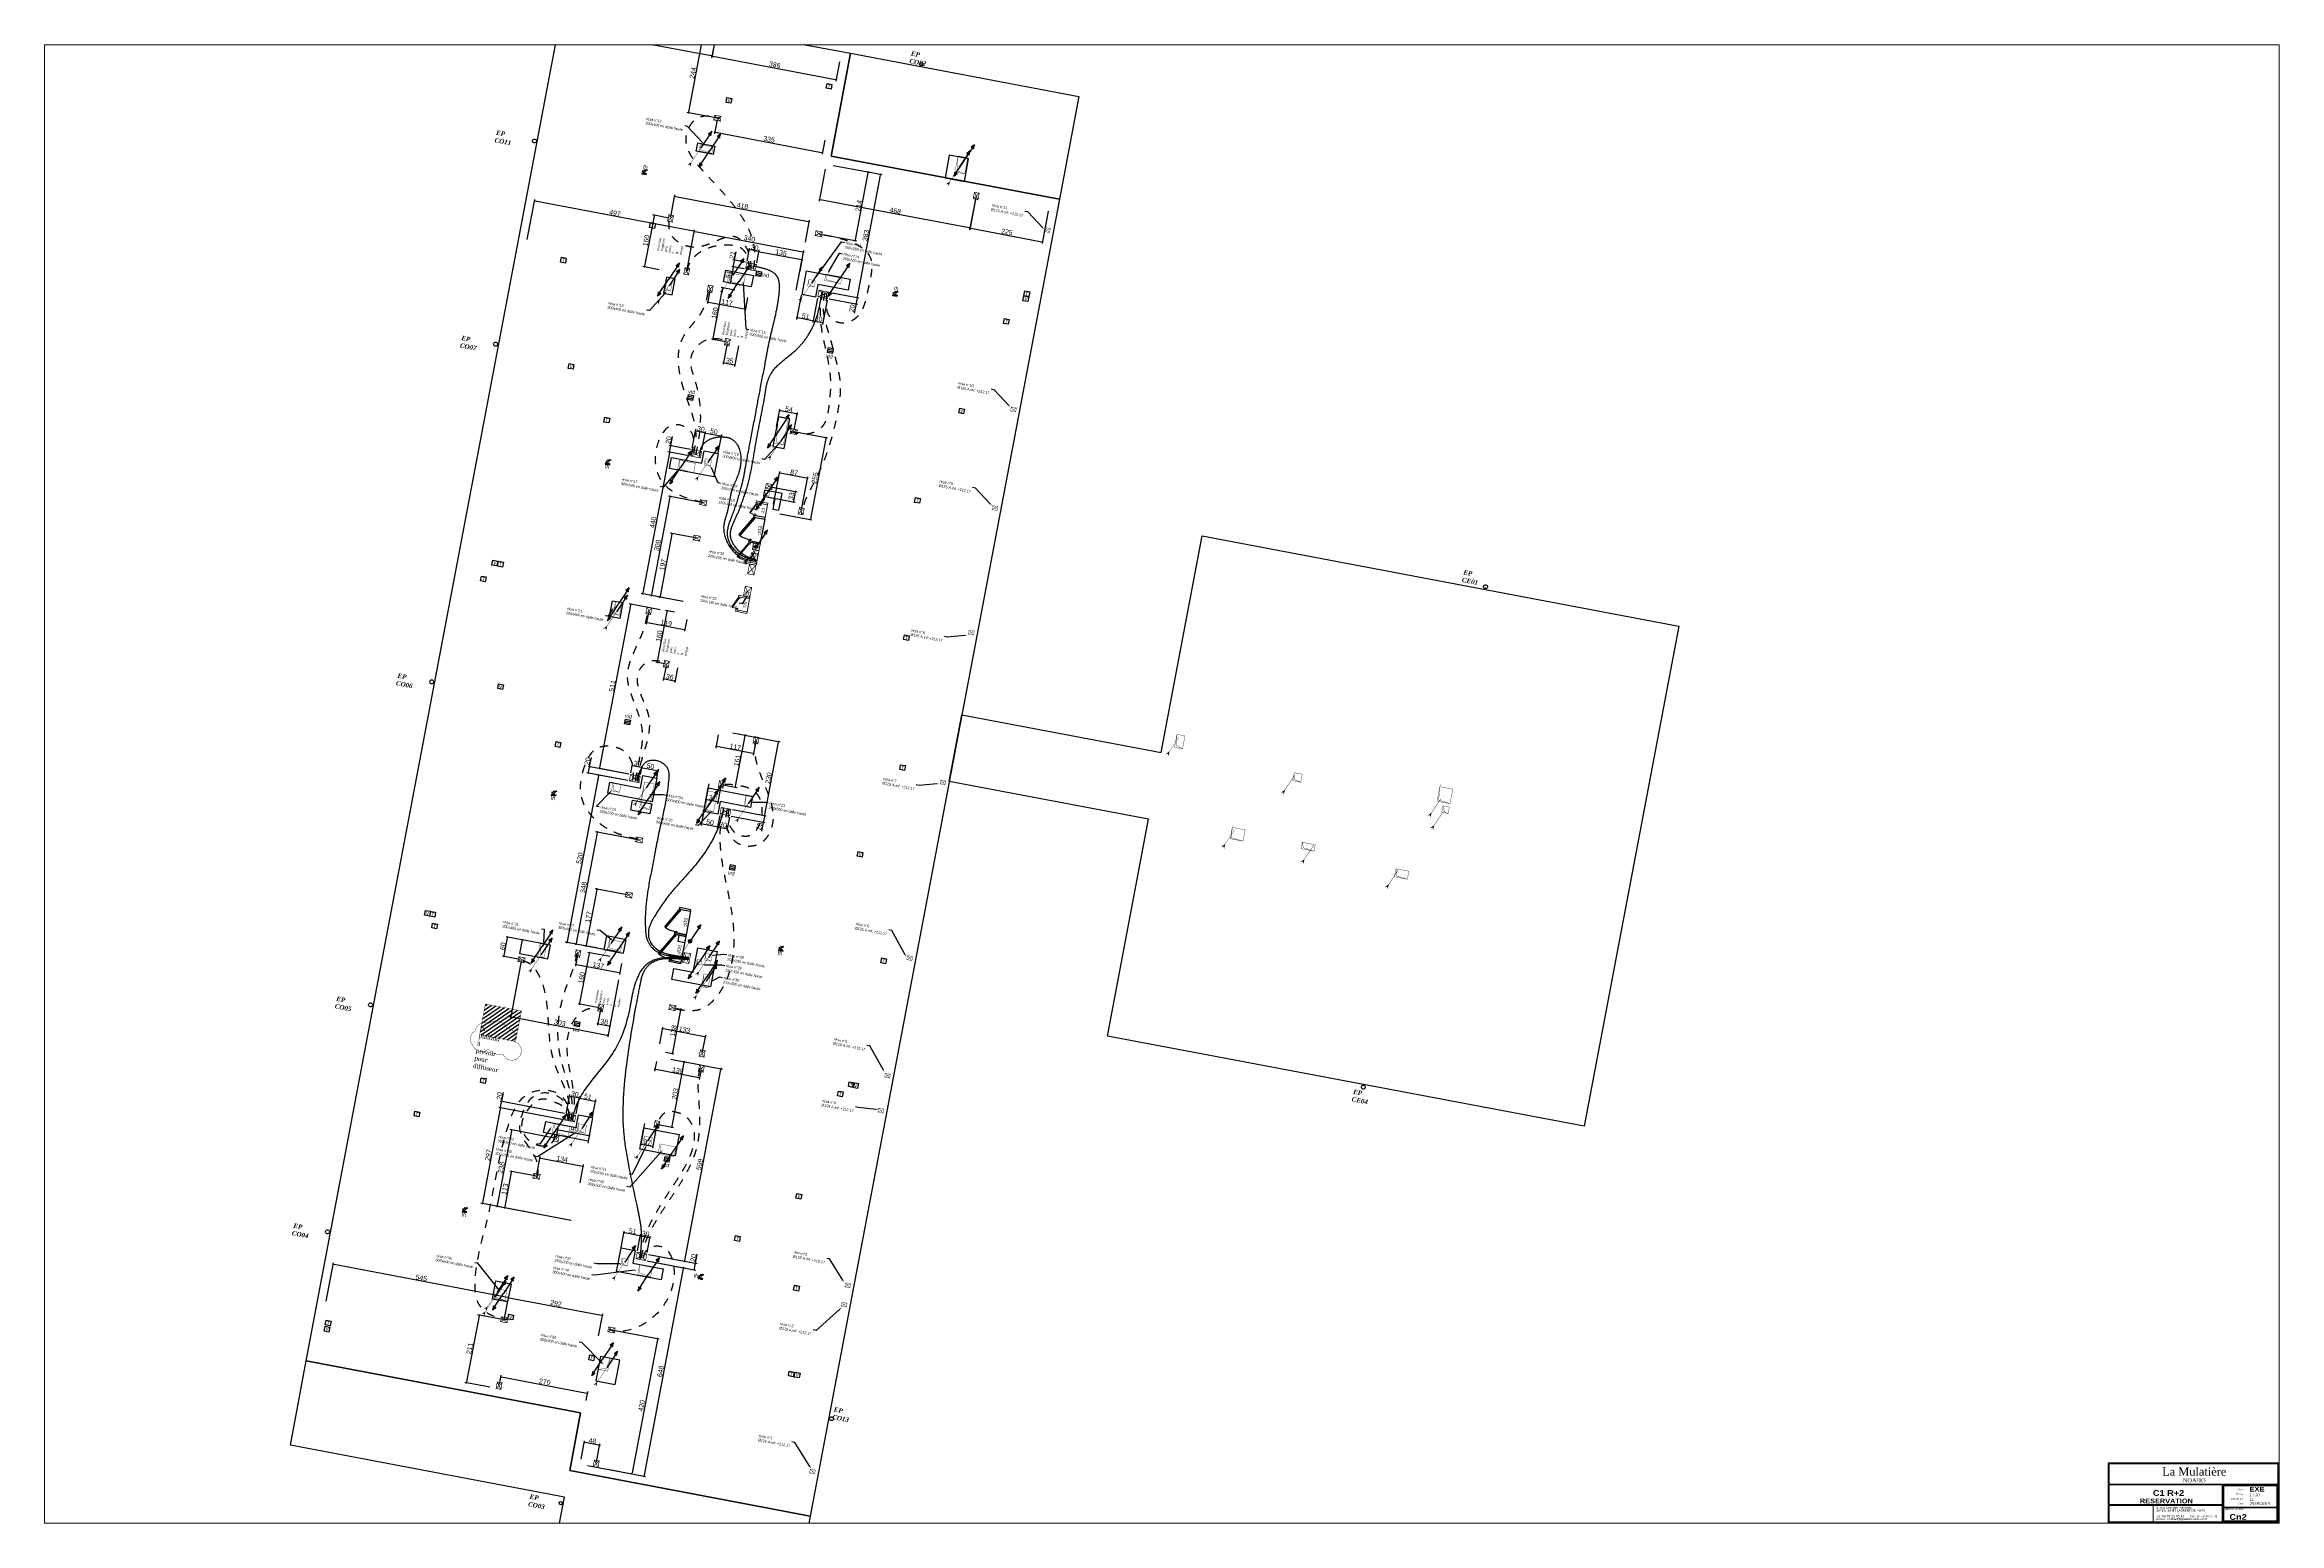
# Paper-space layout 'RESERVATION' of a CAD drawing. Header units: millimetres. Extents: x 1 to 1366, y 0 to 903.
# The model-space entities are those that its viewports show. They can reach past a viewport. Long polylines and large blocks are cut down to what shows.
import ezdxf
from ezdxf import colors
from ezdxf.entities.mleader import LeaderData, LeaderLine
from ezdxf.enums import TextEntityAlignment as Align
from ezdxf.math import Vec2, Vec3

# ---------------------------------------------------------------- set-up
doc = ezdxf.new("R2010")
doc.units = ezdxf.units.MM
doc.set_wipeout_variables(frame=1)
doc.linetypes.add('prlm_ef', pattern=[0.165, 0.1, -0.065])
doc.linetypes.add('prlm_gaz', pattern=[36, 24, -3, 0, -3, 0, -3, 0, -3])
for name, color, linetype, lineweight in [('_GAZELEC-BOITE INCORPO', 36, 'Continuous', 18), ('_GAZELEC-RESERVATION', 1, 'Continuous', 18), ('_GAZELEC-RESERVATION 2', 132, 'Continuous', 18), ('prlm-ZCARTOUCHE', 171, 'Continuous', 13)]:
    doc.layers.add(name, color=color, linetype=linetype, lineweight=lineweight)
for name, color, linetype in [('_GAZELEC-EAU CHAUDE', 1, 'Continuous'), ('GAZ-EU FLECHE', 42, 'Continuous'), ('GAZ-FLECHE VMC', 93, 'Continuous'), ('gaz-modifications', 30, 'Continuous'), ('prlm-EAU-EPEXT', 145, 'Continuous'), ('prlm-ELEC-BT', 63, 'Continuous'), ('prlm-ELEC-CFA', 181, 'Continuous'), ('prlm-GAZ', 20, 'Continuous'), ('prlm-GT', 242, 'Continuous'), ('prlm-TELECOM', 30, 'Continuous')]:
    doc.layers.add(name, color=color, linetype=linetype)
doc.layers.add('prlm-ZEROPLOT', color=254, linetype='Continuous', plot=False)
doc.styles.add('Arial', font='arial.ttf')
doc.styles.add('Geneva', font='arial.ttf')
doc.styles.add('prlm-ariblk', font='ariblk.ttf', dxfattribs={"height": 2.7})
doc.styles.add('prlm-eau-ep', font='timesbi.ttf', dxfattribs={"height": 18})
doc.styles.add('prlm-elec-cfa', font='comic.ttf', dxfattribs={"height": 12})
doc.styles.add('prlm-georgia', font='georgia.ttf', dxfattribs={"height": 1.8})
doc.styles.add('prlm-mod', font='cambriaz.ttf', dxfattribs={"height": 18})
doc.styles.add('prlm-verdana', font='verdana.ttf', dxfattribs={"height": 0.9})
doc.styles.get("Standard").update_dxf_attribs({"font": 'arial.ttf'})
doc.dimstyles.new('200', dxfattribs={"dimtxt": 150, "dimasz": 25, "dimexe": 50, "dimexo": 50, "dimgap": 20, "dimtad": 1, "dimdec": 0, "dimlfac": 0.1, "dimdsep": 46, "dimtxsty": 'Arial', "dimblk1": 'DOTBLANK', "dimblk2": 'DOTBLANK', "dimsah": 1, "dimcen": 25, "dimclrd": 5, "dimclre": 5, "dimadec": 0, "dimazin": 0, "dimtfac": 1, "dimtdec": 0, "dimtmove": 0, "dimatfit": 3, "dimldrblk": 'DOTBLANK', "dimfxl": 50, "dimtolj": 1, "dimtzin": 0, "dimarcsym": 0})
picture_1 = doc.add_image_def('image1.jpg', size_in_pixel=(285, 105))

# ---------------------------------------------------------------- blocks, each defined once
blk = doc.blocks.new('$CTaff')
at = {"layer": 'prlm-ZCARTOUCHE', "color": 0, "linetype": 'ByBlock', "lineweight": -2, "style": 'prlm-georgia', "flags": 8}
blk.add_attdef('CTAFF', text='', height=5, dxfattribs=at).set_placement((-52.5, 32.1), align=Align.MIDDLE_CENTER)
blk = doc.blocks.new('$CTcli')
at = {"layer": 'prlm-ZCARTOUCHE', "color": 0, "linetype": 'ByBlock', "lineweight": -2, "style": 'prlm-georgia', "flags": 8}
blk.add_attdef('CTCLI', text='', height=2.5, dxfattribs=at).set_placement((-52.5, 26.7), align=Align.MIDDLE_CENTER)
blk = doc.blocks.new('$ctpha')
at = {"layer": 'prlm-ZCARTOUCHE', "color": 0, "style": 'prlm-ariblk', "flags": 8}
blk.add_attdef('CTPHA', text='', height=2.9, dxfattribs=at).set_placement((0, 0), align=Align.MIDDLE_CENTER)
blk = doc.blocks.new('$CTsca')
at = {"layer": 'prlm-ZCARTOUCHE', "color": 0, "style": 'prlm-georgia', "flags": 8}
blk.add_attdef('CTSCA', (-18.8, 17), '', height=1.8, dxfattribs=at)
blk = doc.blocks.new('$CTtit')
at = {"layer": 'prlm-ZCARTOUCHE', "color": 0, "linetype": 'ByBlock', "lineweight": -2, "style": 'prlm-ariblk', "flags": 8}
blk.add_attdef('CTTIT', text='', height=3.5, dxfattribs=at).set_placement((-68.2, 19), align=Align.MIDDLE_CENTER)
blk = doc.blocks.new('$ctlot')
at = {"layer": 'prlm-ZCARTOUCHE', "color": 0, "style": 'prlm-ariblk', "flags": 8}
blk.add_attdef('CTLOT', text='', height=2.8, dxfattribs=at).set_placement((0, 0), align=Align.MIDDLE_CENTER)
blk = doc.blocks.new('xi.epext')
at = {"layer": 'prlm-EAU-EPEXT', "color": 0, "linetype": 'ByBlock', "lineweight": -2}
blk.add_circle((0, 0), 5, dxfattribs=at)
blk = doc.blocks.new('xi.edf73')
at = {"linetype": 'Continuous'}
for p, q in [((0, 0), (73, 0)), ((5, -30), (0, -30)), ((0, -30), (0, -35)), ((0, -35), (3.5, -35)), ((3.5, -35), (3.5, -32)), ((3.5, -32), (5, -32)), ((3.5, -35), (5, -32.4)), ((61.5, -68.5), (3.5, -35)), ((5, -32), (5, -30)), ((5, -32.4), (63, -65.9)), ((63, -65.9), (61.5, -68.5)), ((68, -32), (68, -30)), ((68, -30), (73, -30)), ((69.5, -32), (68, -32)), ((69.5, -35), (69.5, -32)), ((73, -35), (69.5, -35)), ((73, -30), (73, -35))]:
    blk.add_line(p, q, dxfattribs=at)
at = {"linetype": 'Continuous', "flags": 128}
for points in [[(0, -35), (0, 0), (-5, 0), (-5, -35)], [(78, -35), (73, -35), (73, 0), (78, 0)]]:
    blk.add_lwpolyline(points, close=True, dxfattribs=at)
at = {"linetype": 'Continuous'}
blk.add_arc((-6.5, -35), 76, 336.04233, 0, dxfattribs=at)
at = {"insert": (36.5, -9), "char_height": 9.97, "width": 55.653, "attachment_point": 5, "line_spacing_factor": 0.72537, "style": 'Geneva'}
blk.add_mtext('EDF', dxfattribs=at)
blk = doc.blocks.new('xi.gdf60')
at = {"linetype": 'Continuous', "lineweight": 18}
for p, q in [((0, 0), (60, 0)), ((5, -30), (0, -30)), ((0, -30), (0, -35)), ((0, -35), (3.5, -35)), ((3.5, -35), (3.5, -32)), ((3.5, -32), (5, -32)), ((3.5, -35), (5, -32.4)), ((49.4, -61.5), (3.5, -35)), ((5, -32), (5, -30)), ((5, -32.4), (50.9, -58.9)), ((50.9, -58.9), (49.4, -61.5)), ((55, -32), (55, -30)), ((55, -30), (60, -30)), ((56.5, -32), (55, -32)), ((56.5, -35), (56.5, -32)), ((60, -35), (56.5, -35)), ((60, -30), (60, -35))]:
    blk.add_line(p, q, dxfattribs=at)
at = {"linetype": 'Continuous', "lineweight": 18, "flags": 128}
for points in [[(0, -35), (0, 0), (-5, 0), (-5, -35)], [(0, 0), (20, 0), (20, -20), (0, -20)], [(65, -35), (60, -35), (60, 0), (65, 0)]]:
    blk.add_lwpolyline(points, close=True, dxfattribs=at)
at = {"linetype": 'Continuous', "lineweight": 18}
blk.add_arc((3.5, -35), 53, 330, 0, dxfattribs=at)
at = {"insert": (31.8, -12.1), "char_height": 9.97, "width": 55.653, "attachment_point": 5, "line_spacing_factor": 0.72537, "style": 'Geneva'}
blk.add_mtext('GDF', dxfattribs=at)
blk = doc.blocks.new('xi.sg')
at = {"linetype": 'Continuous', "lineweight": 18}
for p, q in [((0, 0), (40, 0)), ((5, -30), (0, -30)), ((0, -30), (0, -35)), ((0, -35), (3.5, -35)), ((3.5, -35), (3.5, -33)), ((3.5, -33), (5, -33)), ((3.5, -35), (4.3, -33.2)), ((33.4, -48.9), (3.5, -35)), ((4.3, -33.2), (34.3, -47.1)), ((5, -33), (5, -30)), ((34.3, -47.1), (33.4, -48.9)), ((35, -33), (35, -30)), ((35, -30), (40, -30)), ((36.5, -33), (35, -33)), ((36.5, -35), (36.5, -33)), ((40, -35), (36.5, -35)), ((40, -35), (40, -30))]:
    blk.add_line(p, q, dxfattribs=at)
at = {"linetype": 'Continuous', "lineweight": 18, "flags": 128}
for points in [[(0, -35), (0, 0), (-5, 0), (-5, -35)], [(45, -35), (40, -35), (40, 0), (45, 0)]]:
    blk.add_lwpolyline(points, close=True, dxfattribs=at)
at = {"linetype": 'Continuous', "lineweight": 18}
blk.add_arc((3.5, -35), 33, 335, 0, dxfattribs=at)
at = {"insert": (19.4, -11.1), "char_height": 9.97, "width": 55.653, "attachment_point": 5, "line_spacing_factor": 0.72537, "style": 'Geneva'}
blk.add_mtext('SG', dxfattribs=at)
blk = doc.blocks.new('xi.ft')
at = {"linetype": 'Continuous', "lineweight": 18}
for p, q in [((0, 0), (40, 0)), ((5, -30), (0, -30)), ((0, -30), (0, -35)), ((0, -35), (3.5, -35)), ((3.5, -35), (3.5, -33)), ((3.5, -33), (5, -33)), ((3.5, -35), (4.3, -33.2)), ((33.4, -48.9), (3.5, -35)), ((4.3, -33.2), (34.3, -47.1)), ((5, -33), (5, -30)), ((34.3, -47.1), (33.4, -48.9)), ((35, -33), (35, -30)), ((35, -30), (40, -30)), ((36.5, -33), (35, -33)), ((36.5, -35), (36.5, -33)), ((40, -35), (36.5, -35)), ((40, -35), (40, -30))]:
    blk.add_line(p, q, dxfattribs=at)
at = {"linetype": 'Continuous', "lineweight": 18, "flags": 128}
for points in [[(0, -35), (0, 0), (-5, 0), (-5, -35)], [(45, -35), (40, -35), (40, 0), (45, 0)]]:
    blk.add_lwpolyline(points, close=True, dxfattribs=at)
at = {"linetype": 'Continuous', "lineweight": 18}
blk.add_arc((3.5, -35), 33, 335, 0, dxfattribs=at)
at = {"insert": (20, -11.1), "char_height": 9.97, "width": 55.653, "attachment_point": 5, "line_spacing_factor": 0.72537, "style": 'Geneva'}
blk.add_mtext('FT', dxfattribs=at)
blk = doc.blocks.new('xi.gdf70')
at = {"linetype": 'Continuous'}
for p, q in [((0, 0), (80, 0)), ((0, -30), (0, -35)), ((5, -30), (0, -30)), ((0, -35), (3.5, -35)), ((3.5, -32), (5, -32)), ((3.5, -35), (3.5, -32)), ((5, -32), (5, -30)), ((75, -30), (80, -30)), ((75, -32), (75, -30)), ((76.5, -32), (75, -32)), ((76.5, -35), (76.5, -32)), ((80, -35), (76.5, -35)), ((80, -30), (80, -35))]:
    blk.add_line(p, q, dxfattribs=at)
for points in [[(0, -35), (0, 0), (-5, 0), (-5, -35)], [(0, 0), (20, 0), (20, -20), (0, -20)], [(5, -32.4), (68.2, -68.9), (66.7, -71.5), (3.5, -35)], [(85, -35), (80, -35), (80, 0), (85, 0)]]:
    blk.add_lwpolyline(points, close=True, dxfattribs=at)
blk.add_arc((3.5, -35), 73, 330, 0, dxfattribs=at)
at = {"insert": (42.8, -12.2), "char_height": 10, "width": 55.653, "attachment_point": 5, "line_spacing_factor": 0.722892, "style": 'Geneva'}
blk.add_mtext('GDF', dxfattribs=at)
blk = doc.blocks.new('xi.TH')
at = {"color": 0, "lineweight": 5}
blk.add_wipeout([(-7.5, -7.5), (7.5, -7.5), (7.5, 7.5), (-7.5, 7.5)], dxfattribs=at).dxf.layer = 'prlm-ELEC-CFA'
at = {"layer": 'prlm-ELEC-CFA', "lineweight": 5}
blk.add_hatch(color=0, dxfattribs=at).paths.add_polyline_path([(-3, 6), (-0.1, 3.7), (0, 0), (7.5, 7.5)])
at = {"layer": 'prlm-ELEC-CFA', "color": 0}
for points in [[(1, 4.2), (-7.5, 0), (7.5, -5.5), (-7.5, -5.5), (-7.5, -7.5), (7.5, -7.5)], [(-3, 6), (7.5, 7.5), (0, 0)]]:
    blk.add_lwpolyline(points, dxfattribs=at)
blk = doc.blocks.new('xi.TEL')
at = {"layer": 'prlm-ELEC-CFA', "color": 0, "linetype": 'ByBlock', "lineweight": -2, "flags": 128}
blk.add_lwpolyline([(-7.5, 7.5), (7.5, 7.5), (7.5, -7.5), (-7.5, -7.5)], close=True, dxfattribs=at)
at = {"layer": 'prlm-ELEC-CFA', "color": 0, "linetype": 'ByBlock', "insert": (0, 0), "char_height": 10, "width": 11.36, "attachment_point": 5}
blk.add_mtext('{\\fVerdana|b0|i0|c0|p34;T}', dxfattribs=at)
blk = doc.blocks.new('xi.TV')
at = {"layer": 'prlm-ELEC-CFA', "color": 0, "linetype": 'ByBlock', "lineweight": -2, "flags": 128}
blk.add_lwpolyline([(-7.5, 7.5), (7.5, 7.5), (7.5, -7.5), (-7.5, -7.5)], close=True, dxfattribs=at)
at = {"layer": 'prlm-ELEC-CFA', "color": 0, "linetype": 'ByBlock', "insert": (0, 0), "char_height": 10, "width": 11.36, "attachment_point": 5}
blk.add_mtext('{\\fVerdana|b0|i0|c0|p34;V}', dxfattribs=at)
blk = doc.blocks.new('xi.VID')
at = {"layer": 'prlm-ELEC-CFA', "color": 0, "linetype": 'ByBlock', "lineweight": -2, "flags": 128}
blk.add_lwpolyline([(-7.5, 7.5), (7.5, 7.5), (7.5, -7.5), (-7.5, -7.5)], close=True, dxfattribs=at)
at = {"layer": 'prlm-ELEC-CFA', "color": 0}
for points in [[(-7.5, 2.5), (7.5, 2.5)], [(-7.5, -2.5), (7.5, -2.5)]]:
    blk.add_lwpolyline(points, dxfattribs=at)
blk = doc.blocks.new('FLECHE1')
h = blk.add_hatch(color=256)
h.dxf.hatch_style = 1
h.paths.add_polyline_path([(495907, -370440), (495914, -370315), (495936, -370371), (495992, -370349)])
for p, q in [((495907, -370440), (496141, -369887)), ((495914, -370315), (495907, -370440)), ((495914, -370315), (495907, -370440)), ((495992, -370349), (495907, -370440)), ((495907, -370440), (495992, -370349)), ((495907, -370440), (495936, -370371)), ((495936, -370371), (495914, -370315)), ((495936, -370371), (495914, -370315)), ((495936, -370371), (495992, -370349)), ((495992, -370349), (495936, -370371))]:
    blk.add_line(p, q)
at = {"const_width": 10}
for points in [[(495936, -370371), (496141, -369887)], [(495907, -370440), (495914, -370315), (495936, -370371), (495992, -370349), (495907, -370440)]]:
    blk.add_lwpolyline(points, dxfattribs=at)
blk = doc.blocks.new('FLECHE2')
h = blk.add_hatch(color=256)
h.dxf.hatch_style = 1
h.paths.add_polyline_path([(496272, -370023), (496278, -369899), (496301, -369955), (496357, -369932)])
at = {"const_width": 10}
for points in [[(496067, -370507), (496301, -369955), (496357, -369932), (496272, -370023), (496301, -369955), (496278, -369899), (496272, -370023), (496357, -369932), (496301, -369955), (496278, -369899), (496272, -370023)], [(496272, -370023), (496278, -369899), (496301, -369955), (496357, -369932), (496272, -370023)]]:
    blk.add_lwpolyline(points, dxfattribs=at)
blk = doc.blocks.new('xi.colonnegaz')
at = {"layer": 'prlm-GAZ'}
h = blk.add_hatch(dxfattribs=at)
h.set_pattern_fill('ANSI37', color=0, scale=0.5, style=0)
h.paths.add_polyline_path([(-5, 0, 1), (5, 0, 1)])
at = {"layer": 'prlm-GAZ', "color": 0}
blk.add_circle((0, 0), 5, dxfattribs=at)
blk = doc.blocks.new('_DOTBLANK')
at = {"color": 0, "linetype": 'ByBlock'}
blk.add_line((-0.5, 0), (-1, 0), dxfattribs=at)
blk.add_circle((0, 0), 0.5, dxfattribs=at)
blk = doc.blocks.new('*D113')
at = {"layer": '_GAZELEC-BOITE INCORPO', "color": 5, "lineweight": -2, "transparency": 16777216}
for p, q in [((469428, -364855), (469428, -364287)), ((469882, -364337), (469453, -364337)), ((469907, -364855), (469907, -364287))]:
    blk.add_line(p, q, dxfattribs=at)
at = {"layer": '_GAZELEC-BOITE INCORPO', "color": 5, "lineweight": -2, "transparency": 16777216, "xscale": 25, "yscale": 25, "zscale": 25, "rotation": 180}
blk.add_blockref('_DOTBLANK', (469428, -364337), dxfattribs=at)
at = {"layer": '_GAZELEC-BOITE INCORPO', "color": 5, "lineweight": -2, "transparency": 16777216, "xscale": 25, "yscale": 25, "zscale": 25}
blk.add_blockref('_DOTBLANK', (469907, -364337), dxfattribs=at)
at = {"layer": '_GAZELEC-BOITE INCORPO', "color": 0, "transparency": 16777216, "insert": (469668, -364240), "char_height": 150, "attachment_point": 5, "style": 'Arial'}
blk.add_mtext('\\A1;48', dxfattribs=at)
blk = doc.blocks.new('*D114')
at = {"layer": '_GAZELEC-BOITE INCORPO', "color": 5, "lineweight": -2, "transparency": 16777216}
for p, q in [((469655, -360804), (471086, -360804)), ((471036, -360829), (471036, -364980)), ((469655, -365005), (471086, -365005))]:
    blk.add_line(p, q, dxfattribs=at)
at = {"layer": '_GAZELEC-BOITE INCORPO', "color": 5, "lineweight": -2, "transparency": 16777216, "xscale": 25, "yscale": 25, "zscale": 25}
for p, rotation in [((471036, -360804), 90), ((471036, -365005), 270)]:
    blk.add_blockref('_DOTBLANK', p, dxfattribs=dict(at, rotation=rotation))
at = {"layer": '_GAZELEC-BOITE INCORPO', "color": 0, "transparency": 16777216, "insert": (470939, -362905), "char_height": 150, "attachment_point": 5, "rotation": 90, "style": 'Arial'}
blk.add_mtext('\\A1;420', dxfattribs=at)
blk = doc.blocks.new('*D115')
at = {"layer": '_GAZELEC-BOITE INCORPO', "color": 5, "lineweight": -2, "transparency": 16777216}
for p, q in [((470284, -358528), (471460, -358528)), ((471410, -358553), (471410, -364980)), ((470285, -365005), (471460, -365005))]:
    blk.add_line(p, q, dxfattribs=at)
at = {"layer": '_GAZELEC-BOITE INCORPO', "color": 5, "lineweight": -2, "transparency": 16777216, "xscale": 25, "yscale": 25, "zscale": 25}
for p, rotation in [((471410, -358528), 90), ((471410, -365005), 270)]:
    blk.add_blockref('_DOTBLANK', p, dxfattribs=dict(at, rotation=rotation))
at = {"layer": '_GAZELEC-BOITE INCORPO', "color": 0, "transparency": 16777216, "insert": (471313, -361767), "char_height": 150, "attachment_point": 5, "rotation": 90, "style": 'Arial'}
blk.add_mtext('\\A1;648', dxfattribs=at)
blk = doc.blocks.new('*D116')
at = {"layer": '_GAZELEC-BOITE INCORPO', "color": 5, "lineweight": -2, "transparency": 16777216}
for p, q in [((470284, -358328), (471798, -358328)), ((471748, -358328), (471748, -358046)), ((470284, -358528), (471798, -358528)), ((471748, -358503), (471748, -358353))]:
    blk.add_line(p, q, dxfattribs=at)
at = {"layer": '_GAZELEC-BOITE INCORPO', "color": 5, "lineweight": -2, "transparency": 16777216, "xscale": 25, "yscale": 25, "zscale": 25}
for p, rotation in [((471748, -358328), 90), ((471748, -358528), 270)]:
    blk.add_blockref('_DOTBLANK', p, dxfattribs=dict(at, rotation=rotation))
at = {"layer": '_GAZELEC-BOITE INCORPO', "color": 0, "transparency": 16777216, "insert": (471651, -358175), "char_height": 150, "attachment_point": 5, "rotation": 90, "style": 'Arial'}
blk.add_mtext('\\A1;20', dxfattribs=at)
blk = doc.blocks.new('*D117')
at = {"layer": '_GAZELEC-BOITE INCORPO', "color": 5, "lineweight": -2, "transparency": 16777216}
for p, q in [((470244, -352342), (471460, -352342)), ((471410, -358303), (471410, -352367)), ((470284, -358328), (471460, -358328))]:
    blk.add_line(p, q, dxfattribs=at)
at = {"layer": '_GAZELEC-BOITE INCORPO', "color": 5, "lineweight": -2, "transparency": 16777216, "xscale": 25, "yscale": 25, "zscale": 25}
for p, rotation in [((471410, -352342), 90), ((471410, -358328), 270)]:
    blk.add_blockref('_DOTBLANK', p, dxfattribs=dict(at, rotation=rotation))
at = {"layer": '_GAZELEC-BOITE INCORPO', "color": 0, "transparency": 16777216, "insert": (471313, -355335), "char_height": 150, "attachment_point": 5, "rotation": 90, "style": 'Arial'}
blk.add_mtext('\\A1;599', dxfattribs=at)
blk = doc.blocks.new('*D118')
at = {"layer": '_GAZELEC-BOITE INCORPO', "color": 5, "lineweight": -2, "transparency": 16777216}
for p, q in [((469428, -358278), (469428, -357767)), ((469909, -357817), (469453, -357817)), ((469934, -358278), (469934, -357767))]:
    blk.add_line(p, q, dxfattribs=at)
at = {"layer": '_GAZELEC-BOITE INCORPO', "color": 5, "lineweight": -2, "transparency": 16777216, "xscale": 25, "yscale": 25, "zscale": 25, "rotation": 180}
blk.add_blockref('_DOTBLANK', (469428, -357817), dxfattribs=at)
at = {"layer": '_GAZELEC-BOITE INCORPO', "color": 5, "lineweight": -2, "transparency": 16777216, "xscale": 25, "yscale": 25, "zscale": 25}
blk.add_blockref('_DOTBLANK', (469934, -357817), dxfattribs=at)
at = {"layer": '_GAZELEC-BOITE INCORPO', "color": 0, "transparency": 16777216, "insert": (469681, -357721), "char_height": 150, "attachment_point": 5, "style": 'Arial'}
blk.add_mtext('\\A1;51', dxfattribs=at)
blk = doc.blocks.new('*D119')
at = {"layer": '_GAZELEC-BOITE INCORPO', "color": 5, "lineweight": -2, "transparency": 16777216}
for p, q in [((469934, -358278), (469934, -357767)), ((469959, -357817), (470209, -357817)), ((470234, -358278), (470234, -357767))]:
    blk.add_line(p, q, dxfattribs=at)
at = {"layer": '_GAZELEC-BOITE INCORPO', "color": 5, "lineweight": -2, "transparency": 16777216, "xscale": 25, "yscale": 25, "zscale": 25, "rotation": 180}
blk.add_blockref('_DOTBLANK', (469934, -357817), dxfattribs=at)
at = {"layer": '_GAZELEC-BOITE INCORPO', "color": 5, "lineweight": -2, "transparency": 16777216, "xscale": 25, "yscale": 25, "zscale": 25}
blk.add_blockref('_DOTBLANK', (470234, -357817), dxfattribs=at)
at = {"layer": '_GAZELEC-BOITE INCORPO', "color": 0, "transparency": 16777216, "insert": (470084, -357721), "char_height": 150, "attachment_point": 5, "style": 'Arial'}
blk.add_mtext('\\A1;30', dxfattribs=at)
blk = doc.blocks.new('*D120')
at = {"layer": '_GAZELEC-BOITE INCORPO', "color": 5, "lineweight": -2, "transparency": 16777216}
for p, q in [((469852, -352342), (470320, -352342)), ((470270, -354349), (470270, -352367)), ((469852, -354374), (470320, -354374))]:
    blk.add_line(p, q, dxfattribs=at)
at = {"layer": '_GAZELEC-BOITE INCORPO', "color": 5, "lineweight": -2, "transparency": 16777216, "xscale": 25, "yscale": 25, "zscale": 25}
for p, rotation in [((470270, -352342), 90), ((470270, -354374), 270)]:
    blk.add_blockref('_DOTBLANK', p, dxfattribs=dict(at, rotation=rotation))
at = {"layer": '_GAZELEC-BOITE INCORPO', "color": 0, "transparency": 16777216, "insert": (470173, -353358), "char_height": 150, "attachment_point": 5, "rotation": 90, "style": 'Arial'}
blk.add_mtext('\\A1;203', dxfattribs=at)
blk = doc.blocks.new('*D121')
at = {"layer": '_GAZELEC-BOITE INCORPO', "color": 5, "lineweight": -2, "transparency": 16777216}
for p, q in [((469427, -354424), (469427, -355118)), ((469801, -354424), (469801, -355118)), ((469776, -355068), (469452, -355068))]:
    blk.add_line(p, q, dxfattribs=at)
at = {"layer": '_GAZELEC-BOITE INCORPO', "color": 5, "lineweight": -2, "transparency": 16777216, "xscale": 25, "yscale": 25, "zscale": 25, "rotation": 180}
blk.add_blockref('_DOTBLANK', (469427, -355068), dxfattribs=at)
at = {"layer": '_GAZELEC-BOITE INCORPO', "color": 5, "lineweight": -2, "transparency": 16777216, "xscale": 25, "yscale": 25, "zscale": 25}
blk.add_blockref('_DOTBLANK', (469801, -355068), dxfattribs=at)
at = {"layer": '_GAZELEC-BOITE INCORPO', "color": 0, "transparency": 16777216, "insert": (469614, -354972), "char_height": 150, "attachment_point": 5, "style": 'Arial'}
blk.add_mtext('\\A1;37', dxfattribs=at)
blk = doc.blocks.new('*D122')
at = {"layer": '_GAZELEC-BOITE INCORPO', "color": 5, "lineweight": -2, "transparency": 16777216}
for p, q in [((469428, -352497), (469428, -352789)), ((470793, -352739), (469453, -352739)), ((470818, -352497), (470818, -352789))]:
    blk.add_line(p, q, dxfattribs=at)
at = {"layer": '_GAZELEC-BOITE INCORPO', "color": 5, "lineweight": -2, "transparency": 16777216, "xscale": 25, "yscale": 25, "zscale": 25, "rotation": 180}
blk.add_blockref('_DOTBLANK', (469428, -352739), dxfattribs=at)
at = {"layer": '_GAZELEC-BOITE INCORPO', "color": 5, "lineweight": -2, "transparency": 16777216, "xscale": 25, "yscale": 25, "zscale": 25}
blk.add_blockref('_DOTBLANK', (470818, -352739), dxfattribs=at)
at = {"layer": '_GAZELEC-BOITE INCORPO', "color": 0, "transparency": 16777216, "insert": (470123, -352643), "char_height": 150, "attachment_point": 5, "style": 'Arial'}
blk.add_mtext('\\A1;139', dxfattribs=at)
blk = doc.blocks.new('*D123')
at = {"layer": '_GAZELEC-BOITE INCORPO', "color": 5, "lineweight": -2, "transparency": 16777216}
for p, q in [((466549, -363065), (466549, -362788)), ((466574, -362838), (469223, -362838)), ((469248, -363065), (469248, -362788))]:
    blk.add_line(p, q, dxfattribs=at)
at = {"layer": '_GAZELEC-BOITE INCORPO', "color": 5, "lineweight": -2, "transparency": 16777216, "xscale": 25, "yscale": 25, "zscale": 25, "rotation": 180}
blk.add_blockref('_DOTBLANK', (466549, -362838), dxfattribs=at)
at = {"layer": '_GAZELEC-BOITE INCORPO', "color": 5, "lineweight": -2, "transparency": 16777216, "xscale": 25, "yscale": 25, "zscale": 25}
blk.add_blockref('_DOTBLANK', (469248, -362838), dxfattribs=at)
at = {"layer": '_GAZELEC-BOITE INCORPO', "color": 0, "transparency": 16777216, "insert": (467899, -362742), "char_height": 150, "attachment_point": 5, "style": 'Arial'}
blk.add_mtext('\\A1;270', dxfattribs=at)
blk = doc.blocks.new('*D124')
at = {"layer": '_GAZELEC-BOITE INCORPO', "color": 5, "lineweight": -2, "transparency": 16777216}
for p, q in [((466278, -361110), (465500, -361110)), ((465550, -361135), (465550, -363190)), ((466278, -363215), (465500, -363215))]:
    blk.add_line(p, q, dxfattribs=at)
at = {"layer": '_GAZELEC-BOITE INCORPO', "color": 5, "lineweight": -2, "transparency": 16777216, "xscale": 25, "yscale": 25, "zscale": 25}
for p, rotation in [((465550, -361110), 90), ((465550, -363215), 270)]:
    blk.add_blockref('_DOTBLANK', p, dxfattribs=dict(at, rotation=rotation))
at = {"layer": '_GAZELEC-BOITE INCORPO', "color": 0, "transparency": 16777216, "insert": (465455, -362163), "char_height": 150, "attachment_point": 5, "rotation": 90, "style": 'Arial'}
blk.add_mtext('\\A1;211', dxfattribs=at)
blk = doc.blocks.new('*D125')
at = {"layer": '_GAZELEC-BOITE INCORPO', "color": 5, "lineweight": -2, "transparency": 16777216}
for p, q in [((466328, -361060), (466328, -360370)), ((469250, -361057), (469250, -360370)), ((466353, -360420), (469225, -360420))]:
    blk.add_line(p, q, dxfattribs=at)
at = {"layer": '_GAZELEC-BOITE INCORPO', "color": 5, "lineweight": -2, "transparency": 16777216, "xscale": 25, "yscale": 25, "zscale": 25, "rotation": 180}
blk.add_blockref('_DOTBLANK', (466328, -360420), dxfattribs=at)
at = {"layer": '_GAZELEC-BOITE INCORPO', "color": 5, "lineweight": -2, "transparency": 16777216, "xscale": 25, "yscale": 25, "zscale": 25}
blk.add_blockref('_DOTBLANK', (469250, -360420), dxfattribs=at)
at = {"layer": '_GAZELEC-BOITE INCORPO', "color": 0, "transparency": 16777216, "insert": (467789, -360323), "char_height": 150, "attachment_point": 5, "style": 'Arial'}
blk.add_mtext('\\A1;292', dxfattribs=at)
blk = doc.blocks.new('*D126')
at = {"layer": '_GAZELEC-BOITE INCORPO', "color": 5, "lineweight": -2, "transparency": 16777216}
for p, q in [((460883, -361562), (460883, -360370)), ((466328, -361060), (466328, -360370)), ((466303, -360420), (460908, -360420))]:
    blk.add_line(p, q, dxfattribs=at)
at = {"layer": '_GAZELEC-BOITE INCORPO', "color": 5, "lineweight": -2, "transparency": 16777216, "xscale": 25, "yscale": 25, "zscale": 25, "rotation": 180}
blk.add_blockref('_DOTBLANK', (460883, -360420), dxfattribs=at)
at = {"layer": '_GAZELEC-BOITE INCORPO', "color": 5, "lineweight": -2, "transparency": 16777216, "xscale": 25, "yscale": 25, "zscale": 25}
blk.add_blockref('_DOTBLANK', (466328, -360420), dxfattribs=at)
at = {"layer": '_GAZELEC-BOITE INCORPO', "color": 0, "transparency": 16777216, "insert": (463605, -360324), "char_height": 150, "attachment_point": 5, "style": 'Arial'}
blk.add_mtext('\\A1;545', dxfattribs=at)
blk = doc.blocks.new('*D127')
at = {"layer": '_GAZELEC-BOITE INCORPO', "color": 5, "lineweight": -2, "transparency": 16777216}
for p, q in [((466483, -356568), (466483, -356002)), ((466508, -356052), (467803, -356052)), ((467828, -356568), (467828, -356002))]:
    blk.add_line(p, q, dxfattribs=at)
at = {"layer": '_GAZELEC-BOITE INCORPO', "color": 5, "lineweight": -2, "transparency": 16777216, "xscale": 25, "yscale": 25, "zscale": 25, "rotation": 180}
blk.add_blockref('_DOTBLANK', (466483, -356052), dxfattribs=at)
at = {"layer": '_GAZELEC-BOITE INCORPO', "color": 5, "lineweight": -2, "transparency": 16777216, "xscale": 25, "yscale": 25, "zscale": 25}
blk.add_blockref('_DOTBLANK', (467828, -356052), dxfattribs=at)
at = {"layer": '_GAZELEC-BOITE INCORPO', "color": 0, "transparency": 16777216, "insert": (467156, -355956), "char_height": 150, "attachment_point": 5, "style": 'Arial'}
blk.add_mtext('\\A1;134', dxfattribs=at)
blk = doc.blocks.new('*D128')
at = {"layer": '_GAZELEC-BOITE INCORPO', "color": 5, "lineweight": -2, "transparency": 16777216}
for p, q in [((466433, -356618), (465653, -356618)), ((465703, -356643), (465703, -357720)), ((467778, -357745), (465653, -357745))]:
    blk.add_line(p, q, dxfattribs=at)
at = {"layer": '_GAZELEC-BOITE INCORPO', "color": 5, "lineweight": -2, "transparency": 16777216, "xscale": 25, "yscale": 25, "zscale": 25}
for p, rotation in [((465703, -356618), 90), ((465703, -357745), 270)]:
    blk.add_blockref('_DOTBLANK', p, dxfattribs=dict(at, rotation=rotation))
at = {"layer": '_GAZELEC-BOITE INCORPO', "color": 0, "transparency": 16777216, "insert": (465606, -357182), "char_height": 150, "attachment_point": 5, "rotation": 90, "style": 'Arial'}
blk.add_mtext('\\A1;113', dxfattribs=at)
blk = doc.blocks.new('*D129')
at = {"layer": '_GAZELEC-BOITE INCORPO', "color": 5, "lineweight": -2, "transparency": 16777216}
for p, q in [((466807, -355368), (465420, -355368)), ((465470, -355393), (465470, -357720)), ((467778, -357745), (465420, -357745))]:
    blk.add_line(p, q, dxfattribs=at)
at = {"layer": '_GAZELEC-BOITE INCORPO', "color": 5, "lineweight": -2, "transparency": 16777216, "xscale": 25, "yscale": 25, "zscale": 25}
for p, rotation in [((465470, -355368), 90), ((465470, -357745), 270)]:
    blk.add_blockref('_DOTBLANK', p, dxfattribs=dict(at, rotation=rotation))
at = {"layer": '_GAZELEC-BOITE INCORPO', "color": 0, "transparency": 16777216, "insert": (465374, -356557), "char_height": 150, "attachment_point": 5, "rotation": 90, "style": 'Arial'}
blk.add_mtext('\\A1;238', dxfattribs=at)
blk = doc.blocks.new('*D130')
at = {"layer": '_GAZELEC-BOITE INCORPO', "color": 5, "lineweight": -2, "transparency": 16777216}
for p, q in [((466857, -355318), (466857, -355052)), ((466882, -355102), (467819, -355102)), ((467844, -355336), (467844, -355052))]:
    blk.add_line(p, q, dxfattribs=at)
at = {"layer": '_GAZELEC-BOITE INCORPO', "color": 5, "lineweight": -2, "transparency": 16777216, "xscale": 25, "yscale": 25, "zscale": 25, "rotation": 180}
blk.add_blockref('_DOTBLANK', (466857, -355102), dxfattribs=at)
at = {"layer": '_GAZELEC-BOITE INCORPO', "color": 5, "lineweight": -2, "transparency": 16777216, "xscale": 25, "yscale": 25, "zscale": 25}
blk.add_blockref('_DOTBLANK', (467844, -355102), dxfattribs=at)
at = {"layer": '_GAZELEC-BOITE INCORPO', "color": 0, "transparency": 16777216, "insert": (467350, -355005), "char_height": 150, "attachment_point": 5, "style": 'Arial'}
blk.add_mtext('\\A1;99', dxfattribs=at)
blk = doc.blocks.new('*D131')
at = {"layer": '_GAZELEC-BOITE INCORPO', "color": 5, "lineweight": -2, "transparency": 16777216}
for p, q in [((467317, -354521), (467317, -353980)), ((467342, -354030), (467802, -354030)), ((467827, -354521), (467827, -353980))]:
    blk.add_line(p, q, dxfattribs=at)
at = {"layer": '_GAZELEC-BOITE INCORPO', "color": 5, "lineweight": -2, "transparency": 16777216, "xscale": 25, "yscale": 25, "zscale": 25, "rotation": 180}
blk.add_blockref('_DOTBLANK', (467317, -354030), dxfattribs=at)
at = {"layer": '_GAZELEC-BOITE INCORPO', "color": 5, "lineweight": -2, "transparency": 16777216, "xscale": 25, "yscale": 25, "zscale": 25}
blk.add_blockref('_DOTBLANK', (467827, -354030), dxfattribs=at)
at = {"layer": '_GAZELEC-BOITE INCORPO', "color": 0, "transparency": 16777216, "insert": (467572, -353934), "char_height": 150, "attachment_point": 5, "style": 'Arial'}
blk.add_mtext('\\A1;51', dxfattribs=at)
blk = doc.blocks.new('*D132')
at = {"layer": '_GAZELEC-BOITE INCORPO', "color": 5, "lineweight": -2, "transparency": 16777216}
for p, q in [((467017, -354521), (467017, -353980)), ((467292, -354030), (467042, -354030)), ((467317, -354521), (467317, -353980))]:
    blk.add_line(p, q, dxfattribs=at)
at = {"layer": '_GAZELEC-BOITE INCORPO', "color": 5, "lineweight": -2, "transparency": 16777216, "xscale": 25, "yscale": 25, "zscale": 25, "rotation": 180}
blk.add_blockref('_DOTBLANK', (467017, -354030), dxfattribs=at)
at = {"layer": '_GAZELEC-BOITE INCORPO', "color": 5, "lineweight": -2, "transparency": 16777216, "xscale": 25, "yscale": 25, "zscale": 25}
blk.add_blockref('_DOTBLANK', (467317, -354030), dxfattribs=at)
at = {"layer": '_GAZELEC-BOITE INCORPO', "color": 0, "transparency": 16777216, "insert": (467167, -353934), "char_height": 150, "attachment_point": 5, "style": 'Arial'}
blk.add_mtext('\\A1;30', dxfattribs=at)
blk = doc.blocks.new('*D133')
at = {"layer": '_GAZELEC-BOITE INCORPO', "color": 5, "lineweight": -2, "transparency": 16777216}
for p, q in [((466967, -354771), (464963, -354771)), ((465013, -354796), (465013, -357720)), ((467768, -357745), (464963, -357745))]:
    blk.add_line(p, q, dxfattribs=at)
at = {"layer": '_GAZELEC-BOITE INCORPO', "color": 5, "lineweight": -2, "transparency": 16777216, "xscale": 25, "yscale": 25, "zscale": 25}
for p, rotation in [((465013, -354771), 90), ((465013, -357745), 270)]:
    blk.add_blockref('_DOTBLANK', p, dxfattribs=dict(at, rotation=rotation))
at = {"layer": '_GAZELEC-BOITE INCORPO', "color": 0, "transparency": 16777216, "insert": (464917, -356258), "char_height": 150, "attachment_point": 5, "rotation": 90, "style": 'Arial'}
blk.add_mtext('\\A1;297', dxfattribs=at)
blk = doc.blocks.new('*D134')
at = {"layer": '_GAZELEC-BOITE INCORPO', "color": 5, "lineweight": -2, "transparency": 16777216}
for p, q in [((466967, -354571), (464963, -354571)), ((466967, -354771), (464963, -354771)), ((465013, -354571), (465013, -354289)), ((465013, -354746), (465013, -354596))]:
    blk.add_line(p, q, dxfattribs=at)
at = {"layer": '_GAZELEC-BOITE INCORPO', "color": 5, "lineweight": -2, "transparency": 16777216, "xscale": 25, "yscale": 25, "zscale": 25}
for p, rotation in [((465013, -354571), 90), ((465013, -354771), 270)]:
    blk.add_blockref('_DOTBLANK', p, dxfattribs=dict(at, rotation=rotation))
at = {"layer": '_GAZELEC-BOITE INCORPO', "color": 0, "transparency": 16777216, "insert": (464917, -354418), "char_height": 150, "attachment_point": 5, "rotation": 90, "style": 'Arial'}
blk.add_mtext('\\A1;20', dxfattribs=at)
blk = doc.blocks.new('*D135')
at = {"layer": '_GAZELEC-BOITE INCORPO', "color": 5, "lineweight": -2, "transparency": 16777216}
for p, q in [((467432, -349606), (466755, -349606)), ((466805, -351181), (466805, -349631)), ((467402, -351206), (466755, -351206))]:
    blk.add_line(p, q, dxfattribs=at)
at = {"layer": '_GAZELEC-BOITE INCORPO', "color": 5, "lineweight": -2, "transparency": 16777216, "xscale": 25, "yscale": 25, "zscale": 25}
for p, rotation in [((466805, -349606), 90), ((466805, -351206), 270)]:
    blk.add_blockref('_DOTBLANK', p, dxfattribs=dict(at, rotation=rotation))
at = {"layer": '_GAZELEC-BOITE INCORPO', "color": 0, "transparency": 16777216, "insert": (466709, -350406), "char_height": 150, "attachment_point": 5, "rotation": 90, "style": 'Arial'}
blk.add_mtext('\\A1;160', dxfattribs=at)
blk = doc.blocks.new('*D136')
at = {"layer": '_GAZELEC-BOITE INCORPO', "color": 5, "lineweight": -2, "transparency": 16777216}
for p, q in [((467452, -351256), (467452, -351741)), ((467827, -351256), (467827, -351741)), ((467477, -351691), (467802, -351691))]:
    blk.add_line(p, q, dxfattribs=at)
at = {"layer": '_GAZELEC-BOITE INCORPO', "color": 5, "lineweight": -2, "transparency": 16777216, "xscale": 25, "yscale": 25, "zscale": 25, "rotation": 180}
blk.add_blockref('_DOTBLANK', (467452, -351691), dxfattribs=at)
at = {"layer": '_GAZELEC-BOITE INCORPO', "color": 5, "lineweight": -2, "transparency": 16777216, "xscale": 25, "yscale": 25, "zscale": 25}
blk.add_blockref('_DOTBLANK', (467827, -351691), dxfattribs=at)
at = {"layer": '_GAZELEC-BOITE INCORPO', "color": 0, "transparency": 16777216, "insert": (467640, -351595), "char_height": 150, "attachment_point": 5, "style": 'Arial'}
blk.add_mtext('\\A1;38', dxfattribs=at)
blk = doc.blocks.new('*D137')
at = {"layer": '_GAZELEC-BOITE INCORPO', "color": 5, "lineweight": -2, "transparency": 16777216}
for p, q in [((466457, -349745), (466457, -350087)), ((466482, -350037), (467802, -350037)), ((467827, -349745), (467827, -350087))]:
    blk.add_line(p, q, dxfattribs=at)
at = {"layer": '_GAZELEC-BOITE INCORPO', "color": 5, "lineweight": -2, "transparency": 16777216, "xscale": 25, "yscale": 25, "zscale": 25, "rotation": 180}
blk.add_blockref('_DOTBLANK', (466457, -350037), dxfattribs=at)
at = {"layer": '_GAZELEC-BOITE INCORPO', "color": 5, "lineweight": -2, "transparency": 16777216, "xscale": 25, "yscale": 25, "zscale": 25}
blk.add_blockref('_DOTBLANK', (467827, -350037), dxfattribs=at)
at = {"layer": '_GAZELEC-BOITE INCORPO', "color": 0, "transparency": 16777216, "insert": (467142, -349940), "char_height": 150, "attachment_point": 5, "style": 'Arial'}
blk.add_mtext('\\A1;137', dxfattribs=at)
blk = doc.blocks.new('*D138')
at = {"layer": '_GAZELEC-BOITE INCORPO', "color": 5, "lineweight": -2, "transparency": 16777216}
for p, q in [((464801, -350255), (464801, -352030)), ((467827, -350255), (467827, -352030)), ((464826, -351980), (467802, -351980))]:
    blk.add_line(p, q, dxfattribs=at)
at = {"layer": '_GAZELEC-BOITE INCORPO', "color": 5, "lineweight": -2, "transparency": 16777216, "xscale": 25, "yscale": 25, "zscale": 25, "rotation": 180}
blk.add_blockref('_DOTBLANK', (464801, -351980), dxfattribs=at)
at = {"layer": '_GAZELEC-BOITE INCORPO', "color": 5, "lineweight": -2, "transparency": 16777216, "xscale": 25, "yscale": 25, "zscale": 25}
blk.add_blockref('_DOTBLANK', (467827, -351980), dxfattribs=at)
at = {"layer": '_GAZELEC-BOITE INCORPO', "color": 0, "transparency": 16777216, "insert": (466314, -351884), "char_height": 150, "attachment_point": 5, "style": 'Arial'}
blk.add_mtext('\\A1;303', dxfattribs=at)
blk = doc.blocks.new('*D139')
at = {"layer": '_GAZELEC-BOITE INCORPO', "color": 5, "lineweight": -2, "transparency": 16777216}
for p, q in [((464751, -349605), (464211, -349605)), ((464261, -350180), (464261, -349630)), ((464751, -350205), (464211, -350205))]:
    blk.add_line(p, q, dxfattribs=at)
at = {"layer": '_GAZELEC-BOITE INCORPO', "color": 5, "lineweight": -2, "transparency": 16777216, "xscale": 25, "yscale": 25, "zscale": 25}
for p, rotation in [((464261, -349605), 90), ((464261, -350205), 270)]:
    blk.add_blockref('_DOTBLANK', p, dxfattribs=dict(at, rotation=rotation))
at = {"layer": '_GAZELEC-BOITE INCORPO', "color": 0, "transparency": 16777216, "insert": (464164, -349905), "char_height": 150, "attachment_point": 5, "rotation": 90, "style": 'Arial'}
blk.add_mtext('\\A1;60', dxfattribs=at)
blk = doc.blocks.new('*D140')
at = {"layer": '_GAZELEC-BOITE INCORPO', "color": 5, "lineweight": -2, "transparency": 16777216}
for p, q in [((467608, -347654), (466612, -347654)), ((466662, -347679), (466662, -349401)), ((467608, -349426), (466612, -349426))]:
    blk.add_line(p, q, dxfattribs=at)
at = {"layer": '_GAZELEC-BOITE INCORPO', "color": 5, "lineweight": -2, "transparency": 16777216, "xscale": 25, "yscale": 25, "zscale": 25}
for p, rotation in [((466662, -347654), 90), ((466662, -349426), 270)]:
    blk.add_blockref('_DOTBLANK', p, dxfattribs=dict(at, rotation=rotation))
at = {"layer": '_GAZELEC-BOITE INCORPO', "color": 0, "transparency": 16777216, "insert": (466567, -348540), "char_height": 150, "attachment_point": 5, "rotation": 90, "style": 'Arial'}
blk.add_mtext('\\A1;177', dxfattribs=at)
blk = doc.blocks.new('*D141')
at = {"layer": '_GAZELEC-BOITE INCORPO', "color": 5, "lineweight": -2, "transparency": 16777216}
for p, q in [((467607, -345942), (466297, -345942)), ((466347, -345967), (466347, -349400)), ((467607, -349425), (466297, -349425))]:
    blk.add_line(p, q, dxfattribs=at)
at = {"layer": '_GAZELEC-BOITE INCORPO', "color": 5, "lineweight": -2, "transparency": 16777216, "xscale": 25, "yscale": 25, "zscale": 25}
for p, rotation in [((466347, -345942), 90), ((466347, -349425), 270)]:
    blk.add_blockref('_DOTBLANK', p, dxfattribs=dict(at, rotation=rotation))
at = {"layer": '_GAZELEC-BOITE INCORPO', "color": 0, "transparency": 16777216, "insert": (466250, -347683), "char_height": 150, "attachment_point": 5, "rotation": 90, "style": 'Arial'}
blk.add_mtext('\\A1;348', dxfattribs=at)
blk = doc.blocks.new('*D142')
at = {"layer": '_GAZELEC-BOITE INCORPO', "color": 5, "lineweight": -2, "transparency": 16777216}
for p, q in [((466972, -344224), (466016, -344224)), ((466066, -344249), (466066, -349401)), ((466972, -349426), (466016, -349426))]:
    blk.add_line(p, q, dxfattribs=at)
at = {"layer": '_GAZELEC-BOITE INCORPO', "color": 5, "lineweight": -2, "transparency": 16777216, "xscale": 25, "yscale": 25, "zscale": 25}
for p, rotation in [((466066, -344224), 90), ((466066, -349426), 270)]:
    blk.add_blockref('_DOTBLANK', p, dxfattribs=dict(at, rotation=rotation))
at = {"layer": '_GAZELEC-BOITE INCORPO', "color": 0, "transparency": 16777216, "insert": (465970, -346825), "char_height": 150, "attachment_point": 5, "rotation": 90, "style": 'Arial'}
blk.add_mtext('\\A1;520', dxfattribs=at)
blk = doc.blocks.new('*D143')
at = {"layer": '_GAZELEC-BOITE INCORPO', "color": 5, "lineweight": -2, "transparency": 16777216}
for p, q in [((465750, -344024), (465750, -343742)), ((466972, -344024), (465700, -344024)), ((466972, -344224), (465700, -344224)), ((465750, -344199), (465750, -344049))]:
    blk.add_line(p, q, dxfattribs=at)
at = {"layer": '_GAZELEC-BOITE INCORPO', "color": 5, "lineweight": -2, "transparency": 16777216, "xscale": 25, "yscale": 25, "zscale": 25}
for p, rotation in [((465750, -344024), 90), ((465750, -344224), 270)]:
    blk.add_blockref('_DOTBLANK', p, dxfattribs=dict(at, rotation=rotation))
at = {"layer": '_GAZELEC-BOITE INCORPO', "color": 0, "transparency": 16777216, "insert": (465653, -343871), "char_height": 150, "attachment_point": 5, "rotation": 90, "style": 'Arial'}
blk.add_mtext('\\A1;20', dxfattribs=at)
blk = doc.blocks.new('*D144')
at = {"layer": '_GAZELEC-BOITE INCORPO', "color": 5, "lineweight": -2, "transparency": 16777216}
for p, q in [((466972, -338915), (466016, -338915)), ((466066, -343999), (466066, -338940)), ((466972, -344024), (466016, -344024))]:
    blk.add_line(p, q, dxfattribs=at)
at = {"layer": '_GAZELEC-BOITE INCORPO', "color": 5, "lineweight": -2, "transparency": 16777216, "xscale": 25, "yscale": 25, "zscale": 25}
for p, rotation in [((466066, -338915), 90), ((466066, -344024), 270)]:
    blk.add_blockref('_DOTBLANK', p, dxfattribs=dict(at, rotation=rotation))
at = {"layer": '_GAZELEC-BOITE INCORPO', "color": 0, "transparency": 16777216, "insert": (465970, -341470), "char_height": 150, "attachment_point": 5, "rotation": 90, "style": 'Arial'}
blk.add_mtext('\\A1;511', dxfattribs=at)
blk = doc.blocks.new('*D145')
at = {"layer": '_GAZELEC-BOITE INCORPO', "color": 5, "lineweight": -2, "transparency": 16777216}
for p, q in [((467322, -343974), (467322, -343707)), ((467347, -343757), (467802, -343757)), ((467827, -343974), (467827, -343707))]:
    blk.add_line(p, q, dxfattribs=at)
at = {"layer": '_GAZELEC-BOITE INCORPO', "color": 5, "lineweight": -2, "transparency": 16777216, "xscale": 25, "yscale": 25, "zscale": 25, "rotation": 180}
blk.add_blockref('_DOTBLANK', (467322, -343757), dxfattribs=at)
at = {"layer": '_GAZELEC-BOITE INCORPO', "color": 5, "lineweight": -2, "transparency": 16777216, "xscale": 25, "yscale": 25, "zscale": 25}
blk.add_blockref('_DOTBLANK', (467827, -343757), dxfattribs=at)
at = {"layer": '_GAZELEC-BOITE INCORPO', "color": 0, "transparency": 16777216, "insert": (467574, -343661), "char_height": 150, "attachment_point": 5, "style": 'Arial'}
blk.add_mtext('\\A1;50', dxfattribs=at)
blk = doc.blocks.new('*D146')
at = {"layer": '_GAZELEC-BOITE INCORPO', "color": 5, "lineweight": -2, "transparency": 16777216}
for p, q in [((467022, -343974), (467022, -343707)), ((467297, -343757), (467047, -343757)), ((467322, -343974), (467322, -343707))]:
    blk.add_line(p, q, dxfattribs=at)
at = {"layer": '_GAZELEC-BOITE INCORPO', "color": 5, "lineweight": -2, "transparency": 16777216, "xscale": 25, "yscale": 25, "zscale": 25, "rotation": 180}
blk.add_blockref('_DOTBLANK', (467022, -343757), dxfattribs=at)
at = {"layer": '_GAZELEC-BOITE INCORPO', "color": 5, "lineweight": -2, "transparency": 16777216, "xscale": 25, "yscale": 25, "zscale": 25}
blk.add_blockref('_DOTBLANK', (467322, -343757), dxfattribs=at)
at = {"layer": '_GAZELEC-BOITE INCORPO', "color": 0, "transparency": 16777216, "insert": (467172, -343661), "char_height": 150, "attachment_point": 5, "style": 'Arial'}
blk.add_mtext('\\A1;30', dxfattribs=at)
blk = doc.blocks.new('*D147')
at = {"layer": '_GAZELEC-BOITE INCORPO', "color": 5, "lineweight": -2, "transparency": 16777216}
for p, q in [((467420, -338910), (467144, -338910)), ((467194, -340485), (467194, -338935)), ((467420, -340510), (467144, -340510))]:
    blk.add_line(p, q, dxfattribs=at)
at = {"layer": '_GAZELEC-BOITE INCORPO', "color": 5, "lineweight": -2, "transparency": 16777216, "xscale": 25, "yscale": 25, "zscale": 25}
for p, rotation in [((467194, -338910), 90), ((467194, -340510), 270)]:
    blk.add_blockref('_DOTBLANK', p, dxfattribs=dict(at, rotation=rotation))
at = {"layer": '_GAZELEC-BOITE INCORPO', "color": 0, "transparency": 16777216, "insert": (467098, -339710), "char_height": 150, "attachment_point": 5, "rotation": 90, "style": 'Arial'}
blk.add_mtext('\\A1;160', dxfattribs=at)
blk = doc.blocks.new('*D148')
at = {"layer": '_GAZELEC-BOITE INCORPO', "color": 5, "lineweight": -2, "transparency": 16777216}
for p, q in [((467470, -340560), (467470, -341018)), ((467826, -340560), (467826, -341018)), ((467495, -340968), (467801, -340968))]:
    blk.add_line(p, q, dxfattribs=at)
at = {"layer": '_GAZELEC-BOITE INCORPO', "color": 5, "lineweight": -2, "transparency": 16777216, "xscale": 25, "yscale": 25, "zscale": 25, "rotation": 180}
blk.add_blockref('_DOTBLANK', (467470, -340968), dxfattribs=at)
at = {"layer": '_GAZELEC-BOITE INCORPO', "color": 5, "lineweight": -2, "transparency": 16777216, "xscale": 25, "yscale": 25, "zscale": 25}
blk.add_blockref('_DOTBLANK', (467826, -340968), dxfattribs=at)
at = {"layer": '_GAZELEC-BOITE INCORPO', "color": 0, "transparency": 16777216, "insert": (467648, -340872), "char_height": 150, "attachment_point": 5, "style": 'Arial'}
blk.add_mtext('\\A1;36', dxfattribs=at)
blk = doc.blocks.new('*D149')
at = {"layer": '_GAZELEC-BOITE INCORPO', "color": 5, "lineweight": -2, "transparency": 16777216}
for p, q in [((466641, -339060), (466641, -339423)), ((467828, -339060), (467828, -339423)), ((466666, -339373), (467803, -339373))]:
    blk.add_line(p, q, dxfattribs=at)
at = {"layer": '_GAZELEC-BOITE INCORPO', "color": 5, "lineweight": -2, "transparency": 16777216, "xscale": 25, "yscale": 25, "zscale": 25, "rotation": 180}
blk.add_blockref('_DOTBLANK', (466641, -339373), dxfattribs=at)
at = {"layer": '_GAZELEC-BOITE INCORPO', "color": 5, "lineweight": -2, "transparency": 16777216, "xscale": 25, "yscale": 25, "zscale": 25}
blk.add_blockref('_DOTBLANK', (467828, -339373), dxfattribs=at)
at = {"layer": '_GAZELEC-BOITE INCORPO', "color": 0, "transparency": 16777216, "insert": (467235, -339276), "char_height": 150, "attachment_point": 5, "style": 'Arial'}
blk.add_mtext('\\A1;119', dxfattribs=at)
blk = doc.blocks.new('*D150')
at = {"layer": '_GAZELEC-BOITE INCORPO', "color": 5, "lineweight": -2, "transparency": 16777216}
for p, q in [((469427, -351942), (469427, -351425)), ((470733, -351475), (469452, -351475)), ((470758, -351942), (470758, -351425))]:
    blk.add_line(p, q, dxfattribs=at)
at = {"layer": '_GAZELEC-BOITE INCORPO', "color": 5, "lineweight": -2, "transparency": 16777216, "xscale": 25, "yscale": 25, "zscale": 25, "rotation": 180}
blk.add_blockref('_DOTBLANK', (469427, -351475), dxfattribs=at)
at = {"layer": '_GAZELEC-BOITE INCORPO', "color": 5, "lineweight": -2, "transparency": 16777216, "xscale": 25, "yscale": 25, "zscale": 25}
blk.add_blockref('_DOTBLANK', (470758, -351475), dxfattribs=at)
at = {"layer": '_GAZELEC-BOITE INCORPO', "color": 0, "transparency": 16777216, "insert": (470092, -351378), "char_height": 150, "attachment_point": 5, "style": 'Arial'}
blk.add_mtext('\\A1;133', dxfattribs=at)
blk = doc.blocks.new('*D151')
at = {"layer": '_GAZELEC-BOITE INCORPO', "color": 5, "lineweight": -2, "transparency": 16777216}
for p, q in [((469654, -350785), (469910, -350785)), ((469860, -350810), (469860, -352137)), ((469654, -352162), (469910, -352162))]:
    blk.add_line(p, q, dxfattribs=at)
at = {"layer": '_GAZELEC-BOITE INCORPO', "color": 5, "lineweight": -2, "transparency": 16777216, "xscale": 25, "yscale": 25, "zscale": 25}
for p, rotation in [((469860, -350785), 90), ((469860, -352162), 270)]:
    blk.add_blockref('_DOTBLANK', p, dxfattribs=dict(at, rotation=rotation))
at = {"layer": '_GAZELEC-BOITE INCORPO', "color": 0, "transparency": 16777216, "insert": (469763, -351474), "char_height": 150, "attachment_point": 5, "rotation": 90, "style": 'Arial'}
blk.add_mtext('\\A1;138', dxfattribs=at)
blk = doc.blocks.new('*D152')
at = {"layer": '_GAZELEC-BOITE INCORPO', "color": 5, "lineweight": -2, "transparency": 16777216}
for p, q in [((469428, -344750), (469428, -345156)), ((469907, -345106), (469453, -345106)), ((469932, -344750), (469932, -345156))]:
    blk.add_line(p, q, dxfattribs=at)
at = {"layer": '_GAZELEC-BOITE INCORPO', "color": 5, "lineweight": -2, "transparency": 16777216, "xscale": 25, "yscale": 25, "zscale": 25, "rotation": 180}
blk.add_blockref('_DOTBLANK', (469428, -345106), dxfattribs=at)
at = {"layer": '_GAZELEC-BOITE INCORPO', "color": 5, "lineweight": -2, "transparency": 16777216, "xscale": 25, "yscale": 25, "zscale": 25}
blk.add_blockref('_DOTBLANK', (469932, -345106), dxfattribs=at)
at = {"layer": '_GAZELEC-BOITE INCORPO', "color": 0, "transparency": 16777216, "insert": (469680, -345010), "char_height": 150, "attachment_point": 5, "style": 'Arial'}
blk.add_mtext('\\A1;50', dxfattribs=at)
blk = doc.blocks.new('*D153')
at = {"layer": '_GAZELEC-BOITE INCORPO', "color": 5, "lineweight": -2, "transparency": 16777216}
for p, q in [((469932, -344750), (469932, -345156)), ((469957, -345106), (470207, -345106)), ((470232, -344750), (470232, -345156))]:
    blk.add_line(p, q, dxfattribs=at)
at = {"layer": '_GAZELEC-BOITE INCORPO', "color": 5, "lineweight": -2, "transparency": 16777216, "xscale": 25, "yscale": 25, "zscale": 25, "rotation": 180}
blk.add_blockref('_DOTBLANK', (469932, -345106), dxfattribs=at)
at = {"layer": '_GAZELEC-BOITE INCORPO', "color": 5, "lineweight": -2, "transparency": 16777216, "xscale": 25, "yscale": 25, "zscale": 25}
blk.add_blockref('_DOTBLANK', (470232, -345106), dxfattribs=at)
at = {"layer": '_GAZELEC-BOITE INCORPO', "color": 0, "transparency": 16777216, "insert": (470082, -345010), "char_height": 150, "attachment_point": 5, "style": 'Arial'}
blk.add_mtext('\\A1;30', dxfattribs=at)
blk = doc.blocks.new('*D154')
at = {"layer": '_GAZELEC-BOITE INCORPO', "color": 5, "lineweight": -2, "transparency": 16777216}
for p, q in [((470281, -342195), (471327, -342195)), ((471277, -344475), (471277, -342220)), ((470282, -344500), (471327, -344500))]:
    blk.add_line(p, q, dxfattribs=at)
at = {"layer": '_GAZELEC-BOITE INCORPO', "color": 5, "lineweight": -2, "transparency": 16777216, "xscale": 25, "yscale": 25, "zscale": 25}
for p, rotation in [((471277, -342195), 90), ((471277, -344500), 270)]:
    blk.add_blockref('_DOTBLANK', p, dxfattribs=dict(at, rotation=rotation))
at = {"layer": '_GAZELEC-BOITE INCORPO', "color": 0, "transparency": 16777216, "insert": (471180, -343348), "char_height": 150, "attachment_point": 5, "rotation": 90, "style": 'Arial'}
blk.add_mtext('\\A1;230', dxfattribs=at)
blk = doc.blocks.new('*D155')
at = {"layer": '_GAZELEC-BOITE INCORPO', "color": 5, "lineweight": -2, "transparency": 16777216}
for p, q in [((470282, -344500), (471327, -344500)), ((471277, -344525), (471277, -344675)), ((470282, -344700), (471327, -344700)), ((471277, -344700), (471277, -344982))]:
    blk.add_line(p, q, dxfattribs=at)
at = {"layer": '_GAZELEC-BOITE INCORPO', "color": 5, "lineweight": -2, "transparency": 16777216, "xscale": 25, "yscale": 25, "zscale": 25}
for p, rotation in [((471277, -344500), 90), ((471277, -344700), 270)]:
    blk.add_blockref('_DOTBLANK', p, dxfattribs=dict(at, rotation=rotation))
at = {"layer": '_GAZELEC-BOITE INCORPO', "color": 0, "transparency": 16777216, "insert": (471180, -344853), "char_height": 150, "attachment_point": 5, "rotation": 90, "style": 'Arial'}
blk.add_mtext('\\A1;20', dxfattribs=at)
blk = doc.blocks.new('*D156')
at = {"layer": '_GAZELEC-BOITE INCORPO', "color": 5, "lineweight": -2, "transparency": 16777216}
for p, q in [((469428, -343858), (469428, -344409)), ((469802, -343858), (469802, -344409)), ((469777, -344359), (469453, -344359))]:
    blk.add_line(p, q, dxfattribs=at)
at = {"layer": '_GAZELEC-BOITE INCORPO', "color": 5, "lineweight": -2, "transparency": 16777216, "xscale": 25, "yscale": 25, "zscale": 25, "rotation": 180}
blk.add_blockref('_DOTBLANK', (469428, -344359), dxfattribs=at)
at = {"layer": '_GAZELEC-BOITE INCORPO', "color": 5, "lineweight": -2, "transparency": 16777216, "xscale": 25, "yscale": 25, "zscale": 25}
blk.add_blockref('_DOTBLANK', (469802, -344359), dxfattribs=at)
at = {"layer": '_GAZELEC-BOITE INCORPO', "color": 0, "transparency": 16777216, "insert": (469615, -344262), "char_height": 150, "attachment_point": 5, "style": 'Arial'}
blk.add_mtext('\\A1;37', dxfattribs=at)
blk = doc.blocks.new('*D157')
at = {"layer": '_GAZELEC-BOITE INCORPO', "color": 5, "lineweight": -2, "transparency": 16777216}
for p, q in [((469852, -342194), (470292, -342194)), ((470242, -343783), (470242, -342219)), ((469852, -343808), (470292, -343808))]:
    blk.add_line(p, q, dxfattribs=at)
at = {"layer": '_GAZELEC-BOITE INCORPO', "color": 5, "lineweight": -2, "transparency": 16777216, "xscale": 25, "yscale": 25, "zscale": 25}
for p, rotation in [((470242, -342194), 90), ((470242, -343808), 270)]:
    blk.add_blockref('_DOTBLANK', p, dxfattribs=dict(at, rotation=rotation))
at = {"layer": '_GAZELEC-BOITE INCORPO', "color": 0, "transparency": 16777216, "insert": (470145, -343001), "char_height": 150, "attachment_point": 5, "rotation": 90, "style": 'Arial'}
blk.add_mtext('\\A1;161', dxfattribs=at)
blk = doc.blocks.new('*D158')
at = {"layer": '_GAZELEC-BOITE INCORPO', "color": 5, "lineweight": -2, "transparency": 16777216}
for p, q in [((469428, -342335), (469428, -342748)), ((470596, -342335), (470596, -342748)), ((470571, -342698), (469453, -342698))]:
    blk.add_line(p, q, dxfattribs=at)
at = {"layer": '_GAZELEC-BOITE INCORPO', "color": 5, "lineweight": -2, "transparency": 16777216, "xscale": 25, "yscale": 25, "zscale": 25, "rotation": 180}
blk.add_blockref('_DOTBLANK', (469428, -342698), dxfattribs=at)
at = {"layer": '_GAZELEC-BOITE INCORPO', "color": 5, "lineweight": -2, "transparency": 16777216, "xscale": 25, "yscale": 25, "zscale": 25}
blk.add_blockref('_DOTBLANK', (470596, -342698), dxfattribs=at)
at = {"layer": '_GAZELEC-BOITE INCORPO', "color": 0, "transparency": 16777216, "insert": (470012, -342602), "char_height": 150, "attachment_point": 5, "style": 'Arial'}
blk.add_mtext('\\A1;117', dxfattribs=at)
blk = doc.blocks.new('*D159')
at = {"layer": '_GAZELEC-BOITE INCORPO', "color": 5, "lineweight": -2, "transparency": 16777216}
for p, q in [((469779, -335103), (469779, -334082)), ((470623, -334132), (469804, -334132)), ((470648, -335103), (470648, -334082))]:
    blk.add_line(p, q, dxfattribs=at)
at = {"layer": '_GAZELEC-BOITE INCORPO', "color": 5, "lineweight": -2, "transparency": 16777216, "xscale": 25, "yscale": 25, "zscale": 25, "rotation": 180}
blk.add_blockref('_DOTBLANK', (469779, -334132), dxfattribs=at)
at = {"layer": '_GAZELEC-BOITE INCORPO', "color": 5, "lineweight": -2, "transparency": 16777216, "xscale": 25, "yscale": 25, "zscale": 25}
blk.add_blockref('_DOTBLANK', (470648, -334132), dxfattribs=at)
at = {"layer": '_GAZELEC-BOITE INCORPO', "color": 0, "transparency": 16777216, "insert": (470214, -334035), "char_height": 150, "attachment_point": 5, "style": 'Arial'}
blk.add_mtext('\\A1;87', dxfattribs=at)
blk = doc.blocks.new('*D160')
at = {"layer": '_GAZELEC-BOITE INCORPO', "color": 5, "lineweight": -2, "transparency": 16777216}
for p, q in [((469592, -334595), (470413, -334595)), ((469592, -334923), (470413, -334923)), ((470363, -334620), (470363, -334898))]:
    blk.add_line(p, q, dxfattribs=at)
at = {"layer": '_GAZELEC-BOITE INCORPO', "color": 5, "lineweight": -2, "transparency": 16777216, "xscale": 25, "yscale": 25, "zscale": 25}
for p, rotation in [((470363, -334595), 90), ((470363, -334923), 270)]:
    blk.add_blockref('_DOTBLANK', p, dxfattribs=dict(at, rotation=rotation))
at = {"layer": '_GAZELEC-BOITE INCORPO', "color": 0, "transparency": 16777216, "insert": (470266, -334759), "char_height": 150, "attachment_point": 5, "rotation": 90, "style": 'Arial'}
blk.add_mtext('\\A1;33', dxfattribs=at)
blk = doc.blocks.new('*D161')
at = {"layer": '_GAZELEC-BOITE INCORPO', "color": 5, "lineweight": -2, "transparency": 16777216}
for p, q in [((470021, -332807), (471019, -332807)), ((470969, -332832), (470969, -335328)), ((470019, -335353), (471019, -335353))]:
    blk.add_line(p, q, dxfattribs=at)
at = {"layer": '_GAZELEC-BOITE INCORPO', "color": 5, "lineweight": -2, "transparency": 16777216, "xscale": 25, "yscale": 25, "zscale": 25}
for p, rotation in [((470969, -332807), 90), ((470969, -335353), 270)]:
    blk.add_blockref('_DOTBLANK', p, dxfattribs=dict(at, rotation=rotation))
at = {"layer": '_GAZELEC-BOITE INCORPO', "color": 0, "transparency": 16777216, "insert": (470872, -334080), "char_height": 150, "attachment_point": 5, "rotation": 90, "style": 'Arial'}
blk.add_mtext('\\A1;255', dxfattribs=at)
blk = doc.blocks.new('*D162')
at = {"layer": '_GAZELEC-BOITE INCORPO', "color": 5, "lineweight": -2, "transparency": 16777216}
for p, q in [((469430, -332757), (469430, -332215)), ((469946, -332265), (469455, -332265)), ((469971, -332757), (469971, -332215))]:
    blk.add_line(p, q, dxfattribs=at)
at = {"layer": '_GAZELEC-BOITE INCORPO', "color": 5, "lineweight": -2, "transparency": 16777216, "xscale": 25, "yscale": 25, "zscale": 25, "rotation": 180}
blk.add_blockref('_DOTBLANK', (469430, -332265), dxfattribs=at)
at = {"layer": '_GAZELEC-BOITE INCORPO', "color": 5, "lineweight": -2, "transparency": 16777216, "xscale": 25, "yscale": 25, "zscale": 25}
blk.add_blockref('_DOTBLANK', (469971, -332265), dxfattribs=at)
at = {"layer": '_GAZELEC-BOITE INCORPO', "color": 0, "transparency": 16777216, "insert": (469700, -332169), "char_height": 150, "attachment_point": 5, "style": 'Arial'}
blk.add_mtext('\\A1;54', dxfattribs=at)
blk = doc.blocks.new('*D163')
at = {"layer": '_GAZELEC-BOITE INCORPO', "color": 5, "lineweight": -2, "transparency": 16777216}
for p, q in [((469420, -328674), (469420, -329427)), ((469929, -328674), (469929, -329427)), ((469904, -329377), (469445, -329377))]:
    blk.add_line(p, q, dxfattribs=at)
at = {"layer": '_GAZELEC-BOITE INCORPO', "color": 5, "lineweight": -2, "transparency": 16777216, "xscale": 25, "yscale": 25, "zscale": 25, "rotation": 180}
blk.add_blockref('_DOTBLANK', (469420, -329377), dxfattribs=at)
at = {"layer": '_GAZELEC-BOITE INCORPO', "color": 5, "lineweight": -2, "transparency": 16777216, "xscale": 25, "yscale": 25, "zscale": 25}
blk.add_blockref('_DOTBLANK', (469929, -329377), dxfattribs=at)
at = {"layer": '_GAZELEC-BOITE INCORPO', "color": 0, "transparency": 16777216, "insert": (469675, -329280), "char_height": 150, "attachment_point": 5, "style": 'Arial'}
blk.add_mtext('\\A1;51', dxfattribs=at)
blk = doc.blocks.new('*D164')
at = {"layer": '_GAZELEC-BOITE INCORPO', "color": 5, "lineweight": -2, "transparency": 16777216}
for p, q in [((469929, -328674), (469929, -329427)), ((470229, -328674), (470229, -329427)), ((469954, -329377), (470204, -329377))]:
    blk.add_line(p, q, dxfattribs=at)
at = {"layer": '_GAZELEC-BOITE INCORPO', "color": 5, "lineweight": -2, "transparency": 16777216, "xscale": 25, "yscale": 25, "zscale": 25, "rotation": 180}
blk.add_blockref('_DOTBLANK', (469929, -329377), dxfattribs=at)
at = {"layer": '_GAZELEC-BOITE INCORPO', "color": 5, "lineweight": -2, "transparency": 16777216, "xscale": 25, "yscale": 25, "zscale": 25}
blk.add_blockref('_DOTBLANK', (470229, -329377), dxfattribs=at)
at = {"layer": '_GAZELEC-BOITE INCORPO', "color": 0, "transparency": 16777216, "insert": (470079, -329280), "char_height": 150, "attachment_point": 5, "style": 'Arial'}
blk.add_mtext('\\A1;30', dxfattribs=at)
blk = doc.blocks.new('*D165')
at = {"layer": '_GAZELEC-BOITE INCORPO', "color": 5, "lineweight": -2, "transparency": 16777216}
for p, q in [((470279, -324593), (471166, -324593)), ((471116, -328399), (471116, -324618)), ((470279, -328424), (471166, -328424))]:
    blk.add_line(p, q, dxfattribs=at)
at = {"layer": '_GAZELEC-BOITE INCORPO', "color": 5, "lineweight": -2, "transparency": 16777216, "xscale": 25, "yscale": 25, "zscale": 25}
for p, rotation in [((471116, -324593), 90), ((471116, -328424), 270)]:
    blk.add_blockref('_DOTBLANK', p, dxfattribs=dict(at, rotation=rotation))
at = {"layer": '_GAZELEC-BOITE INCORPO', "color": 0, "transparency": 16777216, "insert": (471019, -326509), "char_height": 150, "attachment_point": 5, "rotation": 90, "style": 'Arial'}
blk.add_mtext('\\A1;383', dxfattribs=at)
blk = doc.blocks.new('*D166')
at = {"layer": '_GAZELEC-BOITE INCORPO', "color": 5, "lineweight": -2, "transparency": 16777216}
for p, q in [((470279, -328424), (471166, -328424)), ((470279, -328624), (471166, -328624)), ((471116, -328449), (471116, -328599)), ((471116, -328624), (471116, -328906))]:
    blk.add_line(p, q, dxfattribs=at)
at = {"layer": '_GAZELEC-BOITE INCORPO', "color": 5, "lineweight": -2, "transparency": 16777216, "xscale": 25, "yscale": 25, "zscale": 25}
for p, rotation in [((471116, -328424), 90), ((471116, -328624), 270)]:
    blk.add_blockref('_DOTBLANK', p, dxfattribs=dict(at, rotation=rotation))
at = {"layer": '_GAZELEC-BOITE INCORPO', "color": 0, "transparency": 16777216, "insert": (471019, -328778), "char_height": 150, "attachment_point": 5, "rotation": 90, "style": 'Arial'}
blk.add_mtext('\\A1;20', dxfattribs=at)
blk = doc.blocks.new('*D167')
at = {"layer": '_GAZELEC-BOITE INCORPO', "color": 5, "lineweight": -2, "transparency": 16777216}
for p, q in [((469647, -324593), (470782, -324593)), ((470732, -326704), (470732, -324618)), ((469647, -326729), (470782, -326729))]:
    blk.add_line(p, q, dxfattribs=at)
at = {"layer": '_GAZELEC-BOITE INCORPO', "color": 5, "lineweight": -2, "transparency": 16777216, "xscale": 25, "yscale": 25, "zscale": 25}
for p, rotation in [((470732, -324593), 90), ((470732, -326729), 270)]:
    blk.add_blockref('_DOTBLANK', p, dxfattribs=dict(at, rotation=rotation))
at = {"layer": '_GAZELEC-BOITE INCORPO', "color": 0, "transparency": 16777216, "insert": (470637, -325661), "char_height": 150, "attachment_point": 5, "rotation": 90, "style": 'Arial'}
blk.add_mtext('\\A1;214', dxfattribs=at)
blk = doc.blocks.new('*D168')
at = {"layer": '_GAZELEC-BOITE INCORPO', "color": 5, "lineweight": -2, "transparency": 16777216}
for p, q in [((474110, -324751), (474110, -325750)), ((476360, -324751), (476360, -325750)), ((474135, -325700), (476335, -325700))]:
    blk.add_line(p, q, dxfattribs=at)
at = {"layer": '_GAZELEC-BOITE INCORPO', "color": 5, "lineweight": -2, "transparency": 16777216, "xscale": 25, "yscale": 25, "zscale": 25, "rotation": 180}
blk.add_blockref('_DOTBLANK', (474110, -325700), dxfattribs=at)
at = {"layer": '_GAZELEC-BOITE INCORPO', "color": 5, "lineweight": -2, "transparency": 16777216, "xscale": 25, "yscale": 25, "zscale": 25}
blk.add_blockref('_DOTBLANK', (476360, -325700), dxfattribs=at)
at = {"layer": '_GAZELEC-BOITE INCORPO', "color": 0, "transparency": 16777216, "insert": (475235, -325604), "char_height": 150, "attachment_point": 5, "style": 'Arial'}
blk.add_mtext('\\A1;225', dxfattribs=at)
blk = doc.blocks.new('*D169')
at = {"layer": '_GAZELEC-BOITE INCORPO', "color": 5, "lineweight": -2, "transparency": 16777216}
for p, q in [((469427, -324752), (469427, -325750)), ((474104, -324752), (474104, -325750)), ((474079, -325700), (469452, -325700))]:
    blk.add_line(p, q, dxfattribs=at)
at = {"layer": '_GAZELEC-BOITE INCORPO', "color": 5, "lineweight": -2, "transparency": 16777216, "xscale": 25, "yscale": 25, "zscale": 25, "rotation": 180}
blk.add_blockref('_DOTBLANK', (469427, -325700), dxfattribs=at)
at = {"layer": '_GAZELEC-BOITE INCORPO', "color": 5, "lineweight": -2, "transparency": 16777216, "xscale": 25, "yscale": 25, "zscale": 25}
blk.add_blockref('_DOTBLANK', (474104, -325700), dxfattribs=at)
at = {"layer": '_GAZELEC-BOITE INCORPO', "color": 0, "transparency": 16777216, "insert": (471765, -325604), "char_height": 150, "attachment_point": 5, "style": 'Arial'}
blk.add_mtext('\\A1;468', dxfattribs=at)
blk = doc.blocks.new('*D170')
at = {"layer": '_GAZELEC-BOITE INCORPO', "color": 5, "lineweight": -2, "transparency": 16777216}
for p, q in [((467619, -336559), (466844, -336559)), ((466894, -336584), (466894, -338508)), ((467619, -338533), (466844, -338533))]:
    blk.add_line(p, q, dxfattribs=at)
at = {"layer": '_GAZELEC-BOITE INCORPO', "color": 5, "lineweight": -2, "transparency": 16777216, "xscale": 25, "yscale": 25, "zscale": 25}
for p, rotation in [((466894, -336559), 90), ((466894, -338533), 270)]:
    blk.add_blockref('_DOTBLANK', p, dxfattribs=dict(at, rotation=rotation))
at = {"layer": '_GAZELEC-BOITE INCORPO', "color": 0, "transparency": 16777216, "insert": (466798, -337546), "char_height": 150, "attachment_point": 5, "rotation": 90, "style": 'Arial'}
blk.add_mtext('\\A1;197', dxfattribs=at)
blk = doc.blocks.new('*D171')
at = {"layer": '_GAZELEC-BOITE INCORPO', "color": 5, "lineweight": -2, "transparency": 16777216}
for p, q in [((467609, -335456), (466578, -335456)), ((466628, -335481), (466628, -338508)), ((467609, -338533), (466578, -338533))]:
    blk.add_line(p, q, dxfattribs=at)
at = {"layer": '_GAZELEC-BOITE INCORPO', "color": 5, "lineweight": -2, "transparency": 16777216, "xscale": 25, "yscale": 25, "zscale": 25}
for p, rotation in [((466628, -335456), 90), ((466628, -338533), 270)]:
    blk.add_blockref('_DOTBLANK', p, dxfattribs=dict(at, rotation=rotation))
at = {"layer": '_GAZELEC-BOITE INCORPO', "color": 0, "transparency": 16777216, "insert": (466531, -336995), "char_height": 150, "attachment_point": 5, "rotation": 90, "style": 'Arial'}
blk.add_mtext('\\A1;308', dxfattribs=at)
blk = doc.blocks.new('*D172')
at = {"layer": '_GAZELEC-BOITE INCORPO', "color": 5, "lineweight": -2, "transparency": 16777216}
for p, q in [((466971, -334129), (466311, -334129)), ((466361, -334154), (466361, -338508)), ((466971, -338533), (466311, -338533))]:
    blk.add_line(p, q, dxfattribs=at)
at = {"layer": '_GAZELEC-BOITE INCORPO', "color": 5, "lineweight": -2, "transparency": 16777216, "xscale": 25, "yscale": 25, "zscale": 25}
for p, rotation in [((466361, -334129), 90), ((466361, -338533), 270)]:
    blk.add_blockref('_DOTBLANK', p, dxfattribs=dict(at, rotation=rotation))
at = {"layer": '_GAZELEC-BOITE INCORPO', "color": 0, "transparency": 16777216, "insert": (466264, -336331), "char_height": 150, "attachment_point": 5, "rotation": 90, "style": 'Arial'}
blk.add_mtext('\\A1;440', dxfattribs=at)
blk = doc.blocks.new('*D173')
at = {"layer": '_GAZELEC-BOITE INCORPO', "color": 5, "lineweight": -2, "transparency": 16777216}
for p, q in [((466361, -333929), (466361, -333647)), ((466971, -333929), (466311, -333929)), ((466971, -334129), (466311, -334129)), ((466361, -334104), (466361, -333954))]:
    blk.add_line(p, q, dxfattribs=at)
at = {"layer": '_GAZELEC-BOITE INCORPO', "color": 5, "lineweight": -2, "transparency": 16777216, "xscale": 25, "yscale": 25, "zscale": 25}
for p, rotation in [((466361, -333929), 90), ((466361, -334129), 270)]:
    blk.add_blockref('_DOTBLANK', p, dxfattribs=dict(at, rotation=rotation))
at = {"layer": '_GAZELEC-BOITE INCORPO', "color": 0, "transparency": 16777216, "insert": (466264, -333775), "char_height": 150, "attachment_point": 5, "rotation": 90, "style": 'Arial'}
blk.add_mtext('\\A1;20', dxfattribs=at)
blk = doc.blocks.new('*D174')
at = {"layer": '_GAZELEC-BOITE INCORPO', "color": 5, "lineweight": -2, "transparency": 16777216}
for p, q in [((467321, -333879), (467321, -333303)), ((467346, -333353), (467801, -333353)), ((467826, -333879), (467826, -333303))]:
    blk.add_line(p, q, dxfattribs=at)
at = {"layer": '_GAZELEC-BOITE INCORPO', "color": 5, "lineweight": -2, "transparency": 16777216, "xscale": 25, "yscale": 25, "zscale": 25, "rotation": 180}
blk.add_blockref('_DOTBLANK', (467321, -333353), dxfattribs=at)
at = {"layer": '_GAZELEC-BOITE INCORPO', "color": 5, "lineweight": -2, "transparency": 16777216, "xscale": 25, "yscale": 25, "zscale": 25}
blk.add_blockref('_DOTBLANK', (467826, -333353), dxfattribs=at)
at = {"layer": '_GAZELEC-BOITE INCORPO', "color": 0, "transparency": 16777216, "insert": (467574, -333257), "char_height": 150, "attachment_point": 5, "style": 'Arial'}
blk.add_mtext('\\A1;50', dxfattribs=at)
blk = doc.blocks.new('*D175')
at = {"layer": '_GAZELEC-BOITE INCORPO', "color": 5, "lineweight": -2, "transparency": 16777216}
for p, q in [((467021, -333879), (467021, -333303)), ((467296, -333353), (467046, -333353)), ((467321, -333879), (467321, -333303))]:
    blk.add_line(p, q, dxfattribs=at)
at = {"layer": '_GAZELEC-BOITE INCORPO', "color": 5, "lineweight": -2, "transparency": 16777216, "xscale": 25, "yscale": 25, "zscale": 25, "rotation": 180}
blk.add_blockref('_DOTBLANK', (467021, -333353), dxfattribs=at)
at = {"layer": '_GAZELEC-BOITE INCORPO', "color": 5, "lineweight": -2, "transparency": 16777216, "xscale": 25, "yscale": 25, "zscale": 25}
blk.add_blockref('_DOTBLANK', (467321, -333353), dxfattribs=at)
at = {"layer": '_GAZELEC-BOITE INCORPO', "color": 0, "transparency": 16777216, "insert": (467171, -333257), "char_height": 150, "attachment_point": 5, "style": 'Arial'}
blk.add_mtext('\\A1;30', dxfattribs=at)
blk = doc.blocks.new('*D176')
at = {"layer": '_GAZELEC-BOITE INCORPO', "color": 5, "lineweight": -2, "transparency": 16777216}
for p, q in [((467471, -330550), (467471, -331190)), ((467825, -330550), (467825, -331190)), ((467496, -331140), (467800, -331140))]:
    blk.add_line(p, q, dxfattribs=at)
at = {"layer": '_GAZELEC-BOITE INCORPO', "color": 5, "lineweight": -2, "transparency": 16777216, "xscale": 25, "yscale": 25, "zscale": 25, "rotation": 180}
blk.add_blockref('_DOTBLANK', (467471, -331140), dxfattribs=at)
at = {"layer": '_GAZELEC-BOITE INCORPO', "color": 5, "lineweight": -2, "transparency": 16777216, "xscale": 25, "yscale": 25, "zscale": 25}
blk.add_blockref('_DOTBLANK', (467825, -331140), dxfattribs=at)
at = {"layer": '_GAZELEC-BOITE INCORPO', "color": 0, "transparency": 16777216, "insert": (467648, -331044), "char_height": 150, "attachment_point": 5, "style": 'Arial'}
blk.add_mtext('\\A1;35', dxfattribs=at)
blk = doc.blocks.new('*D177')
at = {"layer": '_GAZELEC-BOITE INCORPO', "color": 5, "lineweight": -2, "transparency": 16777216}
for p, q in [((467401, -328899), (466975, -328899)), ((467025, -330475), (467025, -328924)), ((467421, -330500), (466975, -330500))]:
    blk.add_line(p, q, dxfattribs=at)
at = {"layer": '_GAZELEC-BOITE INCORPO', "color": 5, "lineweight": -2, "transparency": 16777216, "xscale": 25, "yscale": 25, "zscale": 25}
for p, rotation in [((467025, -328899), 90), ((467025, -330500), 270)]:
    blk.add_blockref('_DOTBLANK', p, dxfattribs=dict(at, rotation=rotation))
at = {"layer": '_GAZELEC-BOITE INCORPO', "color": 0, "transparency": 16777216, "insert": (466929, -329700), "char_height": 150, "attachment_point": 5, "rotation": 90, "style": 'Arial'}
blk.add_mtext('\\A1;160', dxfattribs=at)
blk = doc.blocks.new('*D178')
at = {"layer": '_GAZELEC-BOITE INCORPO', "color": 5, "lineweight": -2, "transparency": 16777216}
for p, q in [((466651, -329048), (466651, -329456)), ((466676, -329406), (467801, -329406)), ((467826, -329048), (467826, -329456))]:
    blk.add_line(p, q, dxfattribs=at)
at = {"layer": '_GAZELEC-BOITE INCORPO', "color": 5, "lineweight": -2, "transparency": 16777216, "xscale": 25, "yscale": 25, "zscale": 25, "rotation": 180}
blk.add_blockref('_DOTBLANK', (466651, -329406), dxfattribs=at)
at = {"layer": '_GAZELEC-BOITE INCORPO', "color": 5, "lineweight": -2, "transparency": 16777216, "xscale": 25, "yscale": 25, "zscale": 25}
blk.add_blockref('_DOTBLANK', (467826, -329406), dxfattribs=at)
at = {"layer": '_GAZELEC-BOITE INCORPO', "color": 0, "transparency": 16777216, "insert": (467238, -329310), "char_height": 150, "attachment_point": 5, "style": 'Arial'}
blk.add_mtext('\\A1;117', dxfattribs=at)
blk = doc.blocks.new('*D179')
at = {"layer": '_GAZELEC-BOITE INCORPO', "color": 5, "lineweight": -2, "transparency": 16777216}
for p, q in [((460881, -328555), (460881, -327315)), ((465824, -327365), (460906, -327365)), ((465849, -328555), (465849, -327315))]:
    blk.add_line(p, q, dxfattribs=at)
at = {"layer": '_GAZELEC-BOITE INCORPO', "color": 5, "lineweight": -2, "transparency": 16777216, "xscale": 25, "yscale": 25, "zscale": 25, "rotation": 180}
blk.add_blockref('_DOTBLANK', (460881, -327365), dxfattribs=at)
at = {"layer": '_GAZELEC-BOITE INCORPO', "color": 5, "lineweight": -2, "transparency": 16777216, "xscale": 25, "yscale": 25, "zscale": 25}
blk.add_blockref('_DOTBLANK', (465849, -327365), dxfattribs=at)
at = {"layer": '_GAZELEC-BOITE INCORPO', "color": 0, "transparency": 16777216, "insert": (463365, -327268), "char_height": 150, "attachment_point": 5, "style": 'Arial'}
blk.add_mtext('\\A1;497', dxfattribs=at)
blk = doc.blocks.new('*D180')
at = {"layer": '_GAZELEC-BOITE INCORPO', "color": 5, "lineweight": -2, "transparency": 16777216}
for p, q in [((465849, -328555), (465849, -327315)), ((465874, -327365), (469219, -327365)), ((469244, -328551), (469244, -327315))]:
    blk.add_line(p, q, dxfattribs=at)
at = {"layer": '_GAZELEC-BOITE INCORPO', "color": 5, "lineweight": -2, "transparency": 16777216, "xscale": 25, "yscale": 25, "zscale": 25, "rotation": 180}
blk.add_blockref('_DOTBLANK', (465849, -327365), dxfattribs=at)
at = {"layer": '_GAZELEC-BOITE INCORPO', "color": 5, "lineweight": -2, "transparency": 16777216, "xscale": 25, "yscale": 25, "zscale": 25}
blk.add_blockref('_DOTBLANK', (469244, -327365), dxfattribs=at)
at = {"layer": '_GAZELEC-BOITE INCORPO', "color": 0, "transparency": 16777216, "insert": (467547, -327268), "char_height": 150, "attachment_point": 5, "style": 'Arial'}
blk.add_mtext('\\A1;340', dxfattribs=at)
blk = doc.blocks.new('*D181')
at = {"layer": '_GAZELEC-BOITE INCORPO', "color": 5, "lineweight": -2, "transparency": 16777216}
for p, q in [((467903, -327955), (467903, -327554)), ((467928, -327604), (469224, -327604)), ((469249, -327955), (469249, -327554))]:
    blk.add_line(p, q, dxfattribs=at)
at = {"layer": '_GAZELEC-BOITE INCORPO', "color": 5, "lineweight": -2, "transparency": 16777216, "xscale": 25, "yscale": 25, "zscale": 25, "rotation": 180}
blk.add_blockref('_DOTBLANK', (467903, -327604), dxfattribs=at)
at = {"layer": '_GAZELEC-BOITE INCORPO', "color": 5, "lineweight": -2, "transparency": 16777216, "xscale": 25, "yscale": 25, "zscale": 25}
blk.add_blockref('_DOTBLANK', (469249, -327604), dxfattribs=at)
at = {"layer": '_GAZELEC-BOITE INCORPO', "color": 0, "transparency": 16777216, "insert": (468576, -327508), "char_height": 150, "attachment_point": 5, "style": 'Arial'}
blk.add_mtext('\\A1;135', dxfattribs=at)
blk = doc.blocks.new('*D182')
at = {"layer": '_GAZELEC-BOITE INCORPO', "color": 5, "lineweight": -2, "transparency": 16777216}
for p, q in [((467603, -327955), (467603, -327554)), ((467878, -327604), (467628, -327604)), ((467903, -327955), (467903, -327554))]:
    blk.add_line(p, q, dxfattribs=at)
at = {"layer": '_GAZELEC-BOITE INCORPO', "color": 5, "lineweight": -2, "transparency": 16777216, "xscale": 25, "yscale": 25, "zscale": 25, "rotation": 180}
blk.add_blockref('_DOTBLANK', (467603, -327604), dxfattribs=at)
at = {"layer": '_GAZELEC-BOITE INCORPO', "color": 5, "lineweight": -2, "transparency": 16777216, "xscale": 25, "yscale": 25, "zscale": 25}
blk.add_blockref('_DOTBLANK', (467903, -327604), dxfattribs=at)
at = {"layer": '_GAZELEC-BOITE INCORPO', "color": 0, "transparency": 16777216, "insert": (467753, -327508), "char_height": 150, "attachment_point": 5, "style": 'Arial'}
blk.add_mtext('\\A1;30', dxfattribs=at)
blk = doc.blocks.new('*D183')
at = {"layer": '_GAZELEC-BOITE INCORPO', "color": 5, "lineweight": -2, "transparency": 16777216}
for p, q in [((467553, -328205), (467171, -328205)), ((467221, -328230), (467221, -328688)), ((467553, -328713), (467171, -328713))]:
    blk.add_line(p, q, dxfattribs=at)
at = {"layer": '_GAZELEC-BOITE INCORPO', "color": 5, "lineweight": -2, "transparency": 16777216, "xscale": 25, "yscale": 25, "zscale": 25}
for p, rotation in [((467221, -328205), 90), ((467221, -328713), 270)]:
    blk.add_blockref('_DOTBLANK', p, dxfattribs=dict(at, rotation=rotation))
at = {"layer": '_GAZELEC-BOITE INCORPO', "color": 0, "transparency": 16777216, "insert": (467125, -328459), "char_height": 150, "attachment_point": 5, "rotation": 90, "style": 'Arial'}
blk.add_mtext('\\A1;51', dxfattribs=at)
blk = doc.blocks.new('*D184')
at = {"layer": '_GAZELEC-BOITE INCORPO', "color": 5, "lineweight": -2, "transparency": 16777216}
for p, q in [((467556, -327995), (467171, -327995)), ((467556, -328203), (467171, -328203)), ((467221, -327995), (467221, -327741)), ((467221, -328178), (467221, -328020))]:
    blk.add_line(p, q, dxfattribs=at)
at = {"layer": '_GAZELEC-BOITE INCORPO', "color": 5, "lineweight": -2, "transparency": 16777216, "xscale": 25, "yscale": 25, "zscale": 25}
for p, rotation in [((467221, -327995), 90), ((467221, -328203), 270)]:
    blk.add_blockref('_DOTBLANK', p, dxfattribs=dict(at, rotation=rotation))
at = {"layer": '_GAZELEC-BOITE INCORPO', "color": 0, "transparency": 16777216, "insert": (467126, -327856), "char_height": 150, "attachment_point": 5, "rotation": 90, "style": 'Arial'}
blk.add_mtext('\\A1;21', dxfattribs=at)
blk = doc.blocks.new('*D185')
at = {"layer": '_GAZELEC-BOITE INCORPO', "color": 5, "lineweight": -2, "transparency": 16777216}
for p, q in [((465012, -327109), (464505, -327109)), ((464555, -327134), (464555, -328689)), ((465014, -328714), (464505, -328714))]:
    blk.add_line(p, q, dxfattribs=at)
at = {"layer": '_GAZELEC-BOITE INCORPO', "color": 5, "lineweight": -2, "transparency": 16777216, "xscale": 25, "yscale": 25, "zscale": 25}
for p, rotation in [((464555, -327109), 90), ((464555, -328714), 270)]:
    blk.add_blockref('_DOTBLANK', p, dxfattribs=dict(at, rotation=rotation))
at = {"layer": '_GAZELEC-BOITE INCORPO', "color": 0, "transparency": 16777216, "insert": (464459, -327912), "char_height": 150, "attachment_point": 5, "rotation": 90, "style": 'Arial'}
blk.add_mtext('\\A1;160', dxfattribs=at)
blk = doc.blocks.new('*D186')
at = {"layer": '_GAZELEC-BOITE INCORPO', "color": 5, "lineweight": -2, "transparency": 16777216}
for p, q in [((465062, -327059), (465062, -326374)), ((465087, -326424), (469218, -326424)), ((469243, -327054), (469243, -326374))]:
    blk.add_line(p, q, dxfattribs=at)
at = {"layer": '_GAZELEC-BOITE INCORPO', "color": 5, "lineweight": -2, "transparency": 16777216, "xscale": 25, "yscale": 25, "zscale": 25, "rotation": 180}
blk.add_blockref('_DOTBLANK', (465062, -326424), dxfattribs=at)
at = {"layer": '_GAZELEC-BOITE INCORPO', "color": 5, "lineweight": -2, "transparency": 16777216, "xscale": 25, "yscale": 25, "zscale": 25}
blk.add_blockref('_DOTBLANK', (469243, -326424), dxfattribs=at)
at = {"layer": '_GAZELEC-BOITE INCORPO', "color": 0, "transparency": 16777216, "insert": (467153, -326328), "char_height": 150, "attachment_point": 5, "style": 'Arial'}
blk.add_mtext('\\A1;418', dxfattribs=at)
blk = doc.blocks.new('*D187')
at = {"layer": '_GAZELEC-BOITE INCORPO', "color": 5, "lineweight": -2, "transparency": 16777216}
for p, q in [((465898, -323886), (465898, -324322)), ((469247, -323886), (469247, -324322)), ((465923, -324272), (469222, -324272))]:
    blk.add_line(p, q, dxfattribs=at)
at = {"layer": '_GAZELEC-BOITE INCORPO', "color": 5, "lineweight": -2, "transparency": 16777216, "xscale": 25, "yscale": 25, "zscale": 25, "rotation": 180}
blk.add_blockref('_DOTBLANK', (465898, -324272), dxfattribs=at)
at = {"layer": '_GAZELEC-BOITE INCORPO', "color": 5, "lineweight": -2, "transparency": 16777216, "xscale": 25, "yscale": 25, "zscale": 25}
blk.add_blockref('_DOTBLANK', (469247, -324272), dxfattribs=at)
at = {"layer": '_GAZELEC-BOITE INCORPO', "color": 0, "transparency": 16777216, "insert": (467572, -324176), "char_height": 150, "attachment_point": 5, "style": 'Arial'}
blk.add_mtext('\\A1;335', dxfattribs=at)
blk = doc.blocks.new('*D188')
at = {"layer": '_GAZELEC-BOITE INCORPO', "color": 5, "lineweight": -2, "transparency": 16777216}
for p, q in [((465848, -321397), (464952, -321397)), ((465002, -323811), (465002, -321422)), ((465848, -323836), (464952, -323836))]:
    blk.add_line(p, q, dxfattribs=at)
at = {"layer": '_GAZELEC-BOITE INCORPO', "color": 5, "lineweight": -2, "transparency": 16777216, "xscale": 25, "yscale": 25, "zscale": 25}
for p, rotation in [((465002, -321397), 90), ((465002, -323836), 270)]:
    blk.add_blockref('_DOTBLANK', p, dxfattribs=dict(at, rotation=rotation))
at = {"layer": '_GAZELEC-BOITE INCORPO', "color": 0, "transparency": 16777216, "insert": (464906, -322617), "char_height": 150, "attachment_point": 5, "rotation": 90, "style": 'Arial'}
blk.add_mtext('\\A1;244', dxfattribs=at)
blk = doc.blocks.new('*D189')
at = {"layer": '_GAZELEC-BOITE INCORPO', "color": 5, "lineweight": -2, "transparency": 16777216}
for p, q in [((469247, -321452), (469247, -322053)), ((465385, -321547), (465385, -322053)), ((465410, -322003), (469222, -322003))]:
    blk.add_line(p, q, dxfattribs=at)
at = {"layer": '_GAZELEC-BOITE INCORPO', "color": 5, "lineweight": -2, "transparency": 16777216, "xscale": 25, "yscale": 25, "zscale": 25, "rotation": 180}
blk.add_blockref('_DOTBLANK', (465385, -322003), dxfattribs=at)
at = {"layer": '_GAZELEC-BOITE INCORPO', "color": 5, "lineweight": -2, "transparency": 16777216, "xscale": 25, "yscale": 25, "zscale": 25}
blk.add_blockref('_DOTBLANK', (469247, -322003), dxfattribs=at)
at = {"layer": '_GAZELEC-BOITE INCORPO', "color": 0, "transparency": 16777216, "insert": (467316, -321907), "char_height": 150, "attachment_point": 5, "style": 'Arial'}
blk.add_mtext('\\A1;386', dxfattribs=at)
blk = doc.blocks.new('*D190')
at = {"layer": '_GAZELEC-BOITE INCORPO', "color": 5, "lineweight": -2, "transparency": 16777216}
for p, q in [((460880, -321543), (460880, -322053)), ((465357, -322003), (460905, -322003)), ((465382, -321543), (465382, -322053))]:
    blk.add_line(p, q, dxfattribs=at)
at = {"layer": '_GAZELEC-BOITE INCORPO', "color": 5, "lineweight": -2, "transparency": 16777216, "xscale": 25, "yscale": 25, "zscale": 25, "rotation": 180}
blk.add_blockref('_DOTBLANK', (460880, -322003), dxfattribs=at)
at = {"layer": '_GAZELEC-BOITE INCORPO', "color": 5, "lineweight": -2, "transparency": 16777216, "xscale": 25, "yscale": 25, "zscale": 25}
blk.add_blockref('_DOTBLANK', (465382, -322003), dxfattribs=at)
at = {"layer": '_GAZELEC-BOITE INCORPO', "color": 0, "transparency": 16777216, "insert": (463131, -321907), "char_height": 150, "attachment_point": 5, "style": 'Arial'}
blk.add_mtext('\\A1;450', dxfattribs=at)

msp = doc.modelspace()

# ---------------------------------------------------------------- hatches: boundary and pattern name
at = {"layer": 'gaz-modifications'}
h = msp.add_hatch(dxfattribs=at)
h.set_pattern_fill('ANSI31', color=256, scale=30)
edge = h.paths.add_edge_path()
edge.add_line((463970.26, -351738.829), (463970.26, -352691.266))
edge.add_line((463970.26, -352691.266), (465089.841, -352691.196))
edge.add_line((465089.841, -352691.196), (465090.609, -351738.056))
edge.add_line((465090.609, -351738.056), (463971.087, -351738.056))

# ---------------------------------------------------------------- linework, layer by layer
at = {"layer": '_GAZELEC-BOITE INCORPO', "const_width": 20}
for points in [[(465356.613, -321392.822), (465306.613, -321392.826), (465306.628, -321592.819), (465456.628, -321592.814), (465456.613, -321392.814), (465306.613, -321392.826), (465456.628, -321592.814), (465456.606, -321392.814), (465306.628, -321592.819)], [(465998.088, -323810.935), (465998.084, -323760.935), (465798.091, -323760.95), (465798.096, -323910.95), (465998.096, -323910.935), (465998.084, -323760.935), (465798.096, -323910.95), (465998.096, -323910.929), (465798.091, -323760.95)], [(474084.894, -324600.775), (474034.894, -324600.779), (474034.909, -324800.773), (474184.909, -324800.767), (474184.894, -324600.767), (474034.894, -324600.779), (474184.909, -324800.767), (474184.887, -324600.767), (474034.909, -324800.773)], [(469696.876, -326703.511), (469696.872, -326653.511), (469496.879, -326653.526), (469496.884, -326803.526), (469696.884, -326803.511), (469696.872, -326653.511), (469496.884, -326803.526), (469696.884, -326803.505), (469496.879, -326653.526)], [(465037.409, -327009.469), (464987.409, -327009.473), (464987.425, -327209.467), (465137.425, -327209.461), (465137.409, -327009.461), (464987.409, -327009.473), (465137.425, -327209.461), (465137.403, -327009.461), (464987.425, -327209.467)], [(465823.894, -328505.26), (465773.894, -328505.263), (465773.909, -328705.257), (465923.909, -328705.252), (465923.894, -328505.252), (465773.894, -328505.263), (465923.909, -328705.252), (465923.888, -328505.252), (465773.909, -328705.257)], [(466626.092, -328897.918), (466576.092, -328897.921), (466576.108, -329097.915), (466726.108, -329097.91), (466726.092, -328897.91), (466576.092, -328897.921), (466726.108, -329097.91), (466726.086, -328897.91), (466576.108, -329097.915)], [(470028.882, -328424.454), (469928.882, -328424.454), (469928.883, -328624.454), (470228.877, -328624.453), (470228.876, -328424.449), (469928.882, -328424.46), (470228.877, -328624.453), (470228.876, -328424.449), (469928.883, -328624.448)], [(467446.231, -330400.301), (467396.231, -330400.305), (467396.246, -330600.298), (467546.246, -330600.293), (467546.231, -330400.293), (467396.231, -330400.305), (467546.246, -330600.293), (467546.224, -330400.293), (467396.246, -330600.298)], [(470070.699, -332782.45), (470070.695, -332732.45), (469870.702, -332732.465), (469870.707, -332882.465), (470070.707, -332882.45), (470070.695, -332732.45), (469870.707, -332882.465), (470070.707, -332882.443), (469870.702, -332732.465)], [(467121.123, -333928.665), (467021.123, -333928.666), (467021.124, -334128.666), (467321.118, -334128.664), (467321.117, -333928.661), (467021.123, -333928.672), (467321.118, -334128.664), (467321.117, -333928.661), (467021.124, -334128.659)], [(469642.293, -334569.873), (469642.289, -334519.873), (469442.295, -334519.888), (469442.301, -334669.888), (469642.301, -334669.873), (469642.289, -334519.873), (469442.301, -334669.888), (469642.301, -334669.866), (469442.295, -334519.888)], [(470672.838, -335253.353), (470722.838, -335253.346), (470722.81, -335053.352), (470572.81, -335053.367), (470572.838, -335253.367), (470722.838, -335253.346), (470572.81, -335053.367), (470572.844, -335253.367), (470722.81, -335053.352)], [(467758.717, -335431.444), (467758.713, -335381.444), (467558.719, -335381.459), (467558.725, -335531.459), (467758.725, -335531.444), (467758.713, -335381.444), (467558.725, -335531.459), (467758.725, -335531.437), (467558.719, -335381.459)], [(467765.285, -336530.745), (467765.278, -336480.745), (467565.285, -336480.773), (467565.299, -336630.773), (467765.299, -336630.745), (467765.278, -336480.745), (467565.299, -336630.773), (467765.299, -336630.739), (467565.285, -336480.773)], [(469594.002, -336777.816), (469594.001, -336677.816), (469394.001, -336677.817), (469394.002, -336977.81), (469594.005, -336977.81), (469593.995, -336677.816), (469394.002, -336977.81), (469594.005, -336977.81), (469394.008, -336677.817)], [(469595.761, -337139.359), (469595.761, -337039.359), (469395.761, -337039.36), (469395.762, -337339.353), (469595.765, -337339.353), (469595.754, -337039.359), (469395.762, -337339.353), (469595.765, -337339.353), (469395.767, -337039.36)], [(469595.753, -337827.397), (469595.752, -337727.397), (469395.752, -337727.397), (469395.753, -338027.391), (469595.756, -338027.39), (469595.746, -337727.397), (469395.753, -338027.391), (469595.756, -338027.39), (469395.759, -337727.397)], [(466666.297, -339110.296), (466716.297, -339110.293), (466716.282, -338910.299), (466566.282, -338910.304), (466566.297, -339110.304), (466716.297, -339110.293), (466566.282, -338910.304), (466566.303, -339110.304), (466716.282, -338910.299)], [(467494.805, -340610.038), (467544.805, -340610.034), (467544.789, -340410.041), (467394.789, -340410.046), (467394.805, -340610.046), (467544.805, -340610.034), (467394.789, -340410.046), (467394.811, -340610.046), (467544.789, -340410.041)], [(470621.248, -342385.435), (470671.248, -342385.428), (470671.22, -342185.434), (470521.22, -342185.449), (470521.248, -342385.449), (470671.248, -342385.428), (470521.22, -342185.449), (470521.254, -342385.449), (470671.22, -342185.434)], [(469826.675, -343907.904), (469876.675, -343907.897), (469876.647, -343707.903), (469726.647, -343707.918), (469726.675, -343907.918), (469876.675, -343907.897), (469726.647, -343707.918), (469726.681, -343907.918), (469876.647, -343707.903)], [(467122.08, -344024.333), (467022.08, -344024.334), (467022.081, -344224.334), (467322.074, -344224.332), (467322.073, -344024.329), (467022.08, -344024.34), (467322.074, -344224.332), (467322.073, -344024.329), (467022.081, -344224.327)], [(470032.464, -344499.843), (469932.464, -344499.844), (469932.465, -344699.844), (470232.459, -344699.842), (470232.458, -344499.839), (469932.464, -344499.85), (470232.459, -344699.842), (470232.458, -344499.839), (469932.465, -344699.838)], [(467757.432, -345916.765), (467757.428, -345866.765), (467557.435, -345866.78), (467557.44, -346016.78), (467757.44, -346016.765), (467757.428, -345866.765), (467557.44, -346016.78), (467757.44, -346016.759), (467557.435, -345866.78)], [(467757.523, -347629.385), (467757.519, -347579.385), (467557.526, -347579.401), (467557.531, -347729.401), (467757.531, -347729.385), (467757.519, -347579.385), (467557.531, -347729.401), (467757.531, -347729.379), (467557.526, -347579.401)], [(469844.465, -349166.525), (469844.465, -349066.525), (469644.465, -349066.525), (469644.465, -349366.519), (469844.468, -349366.518), (469844.458, -349066.525), (469644.465, -349366.519), (469844.468, -349366.518), (469644.471, -349066.525)], [(464901.014, -350179.615), (464901.01, -350129.615), (464701.016, -350129.631), (464701.022, -350279.631), (464901.022, -350279.615), (464901.01, -350129.615), (464701.022, -350279.631), (464901.022, -350279.609), (464701.016, -350129.631)], [(466432.024, -349595.343), (466382.024, -349595.347), (466382.039, -349795.34), (466532.039, -349795.335), (466532.024, -349595.335), (466382.024, -349595.347), (466532.039, -349795.335), (466532.017, -349595.335), (466382.039, -349795.34)], [(469504.385, -350810.064), (469504.392, -350860.064), (469704.386, -350860.036), (469704.371, -350710.036), (469504.371, -350710.064), (469504.392, -350860.064), (469704.371, -350710.036), (469504.371, -350710.071), (469704.386, -350860.036)], [(467427.13, -351105.821), (467377.13, -351105.825), (467377.146, -351305.818), (467527.146, -351305.813), (467527.13, -351105.813), (467377.13, -351105.825), (467527.146, -351305.813), (467527.124, -351105.813), (467377.146, -351305.818)], [(470782.526, -352092), (470832.526, -352091.993), (470832.498, -351892), (470682.498, -351892.014), (470682.526, -352092.014), (470832.526, -352091.993), (470682.498, -351892.014), (470682.533, -352092.014), (470832.498, -351892)], [(470843.019, -352546.84), (470893.019, -352546.833), (470892.991, -352346.839), (470742.991, -352346.854), (470743.019, -352546.854), (470893.019, -352546.833), (470742.991, -352346.854), (470743.025, -352546.854), (470892.991, -352346.839)], [(467117.141, -354571.15), (467017.141, -354571.15), (467017.142, -354771.15), (467317.135, -354771.149), (467317.134, -354571.145), (467017.141, -354571.156), (467317.135, -354771.149), (467317.134, -354571.145), (467017.142, -354771.144)], [(469827.373, -354474.28), (469877.373, -354474.273), (469877.345, -354274.28), (469727.345, -354274.294), (469727.373, -354474.294), (469877.373, -354474.273), (469727.345, -354274.294), (469727.379, -354474.294), (469877.345, -354274.28)], [(466882.166, -355468.144), (466932.166, -355468.138), (466932.143, -355268.144), (466782.143, -355268.155), (466782.166, -355468.155), (466932.166, -355468.138), (466782.143, -355268.155), (466782.172, -355468.155), (466932.143, -355268.144)], [(466583.131, -356592.82), (466582.906, -356542.82), (466382.914, -356543.722), (466383.584, -356693.721), (466583.582, -356692.819), (466582.906, -356542.82), (466383.584, -356693.721), (466583.582, -356692.812), (466382.914, -356543.722)], [(470034.469, -358328.288), (469934.469, -358328.288), (469934.47, -358528.288), (470234.464, -358528.287), (470234.463, -358328.283), (469934.469, -358328.294), (470234.464, -358528.287), (470234.463, -358328.283), (469934.47, -358528.282)], [(466227.874, -361134.682), (466227.878, -361184.682), (466427.871, -361184.667), (466427.866, -361034.667), (466227.866, -361034.682), (466227.878, -361184.682), (466427.866, -361034.667), (466227.866, -361034.688), (466427.871, -361184.667)], [(469705.385, -360778.907), (469705.378, -360728.907), (469505.384, -360728.935), (469505.399, -360878.935), (469705.399, -360878.907), (469705.378, -360728.907), (469505.399, -360878.935), (469705.399, -360878.901), (469505.384, -360728.935)], [(466523.942, -363015.398), (466473.942, -363015.401), (466473.958, -363215.395), (466623.958, -363215.39), (466623.942, -363015.39), (466473.942, -363015.401), (466623.958, -363215.39), (466623.936, -363015.39), (466473.958, -363215.395)], [(469882.138, -364805.268), (469832.138, -364805.272), (469832.154, -365005.266), (469982.154, -365005.261), (469982.138, -364805.261), (469832.138, -364805.272), (469982.154, -365005.261), (469982.132, -364805.261), (469832.154, -365005.266)]]:
    msp.add_lwpolyline(points, dxfattribs=at)
at = {"layer": '_GAZELEC-EAU CHAUDE', "linetype": 'prlm_ef'}
for points, knots in [([(470172.642, -328451.824), (470176.705, -328502.267), (470180.744, -328552.374), (470187.662, -328617.988), (470189.409, -328633.442), (470192.887, -328661.746), (470194.571, -328674.59), (470197.837, -328697.791), (470199.374, -328708.142), (470202.632, -328728.867), (470204.354, -328739.236), (470209.829, -328770.311), (470213.894, -328790.985), (470225.327, -328842.282), (470233.329, -328872.674), (470252.168, -328931.679), (470263.004, -328960.292), (470285.209, -329008.71), (470295.91, -329029.052), (470319.545, -329067.749), (470332.476, -329086.104), (470352.806, -329110.791), (470359.197, -329118.051), (470368.778, -329128.203), (470371.769, -329131.276), (470377.861, -329137.347), (470380.96, -329140.342), (470390.412, -329149.207), (470396.918, -329154.953), (470417.009, -329171.68), (470431.166, -329182.147), (470468.849, -329206.895), (470493.268, -329220.132), (470544.21, -329242.57), (470570.732, -329251.771), (470624.89, -329265.742), (470652.524, -329270.511), (470687.95, -329273.563), (470695.687, -329274.043), (470710.072, -329274.586), (470716.721, -329274.696), (470730.03, -329274.638), (470736.688, -329274.47), (470756.662, -329273.558), (470769.98, -329272.406), (470810.97, -329267.256), (470838.562, -329261.521), (470893.013, -329246.008), (470919.87, -329236.23), (470972.291, -329213.138), (470997.853, -329199.824), (471047.112, -329170.208), (471070.809, -329153.906), (471115.774, -329118.896), (471137.042, -329100.187), (471164.743, -329072.729), (471172.427, -329064.732), (471185.397, -329050.552), (471190.795, -329044.426), (471201.299, -329032.046), (471206.408, -329025.789), (471221.322, -329006.82), (471230.712, -328993.908), (471256.357, -328955.848), (471271.292, -328930.026), (471297.95, -328876.56), (471309.672, -328848.915), (471330.314, -328791.896), (471339.232, -328762.522), (471354.659, -328702.182), (471361.167, -328671.216), (471372.173, -328607.866), (471376.671, -328575.482), (471386.002, -328492.284), (471389.786, -328440.662), (471395.188, -328335.253), (471396.806, -328281.467), (471398.676, -328204.576), (471399.17, -328182.094), (471400.025, -328143.569), (471400.382, -328127.578), (471401.008, -328101.166), (471401.264, -328090.772), (471401.775, -328071.116), (471402.028, -328061.859), (471402.554, -328043.353), (471402.827, -328034.099), (471403.663, -328006.347), (471404.245, -327987.855), (471405.973, -327932.465), (471407.102, -327895.654), (471409.25, -327805.461), (471409.968, -327752.395), (471408.82, -327648.491), (471406.953, -327597.652), (471399.891, -327507.744), (471395.324, -327468.157), (471382.709, -327391.864), (471374.661, -327355.161), (471356.825, -327293.585), (471347.918, -327267.984), (471327.409, -327218.976), (471315.809, -327195.57), (471297.355, -327164.234), (471291.75, -327155.336), (471281.971, -327140.836), (471277.943, -327135.124), (471269.018, -327123.024), (471264.072, -327116.653), (471253.837, -327104.105), (471248.551, -327097.929), (471232.197, -327079.691), (471220.634, -327067.918), (471187.981, -327037.386), (471165.751, -327019.308), (471118.138, -326985.188), (471092.755, -326969.148), (471039.273, -326939.04), (471011.174, -326924.972), (470952.725, -326898.725), (470922.375, -326886.547), (470842.966, -326857.859), (470792.686, -326842.584), (470689.684, -326815.854), (470636.962, -326804.397), (470530.841, -326784.811), (470477.441, -326776.682), (470407.507, -326767.784), (470390.494, -326765.758), (470334.164, -326759.476), (470295.205, -326755.829), (470179.457, -326746.834), (470103.799, -326743.432), (469954.457, -326740.241), (469880.773, -326740.453), (469734.361, -326742.915), (469661.633, -326745.164), (469569.255, -326748.304), (469549.622, -326748.987), (469529.979, -326749.67)], [0, 0, 0, 0, 153.269087484, 153.269087484, 200.467700759, 200.467700759, 239.611627824, 239.611627824, 271.06284753, 271.06284753, 302.514067237, 302.514067237, 365.416506651, 365.416506651, 459.976122435, 459.976122435, 554.535738219, 554.535738219, 627.873069735, 627.873069735, 701.21040125, 701.21040125, 733.068748958, 733.068748958, 747.184757886, 747.184757886, 761.300766813, 761.300766813, 789.532784668, 789.532784668, 845.996820379, 845.996820379, 933.326906464, 933.326906464, 1020.65699255, 1020.65699255, 1107.987078636, 1107.987078636, 1132.365671623, 1132.365671623, 1153.354457723, 1153.354457723, 1174.343243822, 1174.343243822, 1216.320816022, 1216.320816022, 1303.787771857, 1303.787771857, 1391.254727691, 1391.254727691, 1478.721683526, 1478.721683526, 1566.188639361, 1566.188639361, 1653.655595196, 1653.655595196, 1688.691286165, 1688.691286165, 1714.834326755, 1714.834326755, 1740.977367344, 1740.977367344, 1793.263448524, 1793.263448524, 1892.031849368, 1892.031849368, 1990.800250212, 1990.800250212, 2089.568651056, 2089.568651056, 2188.3370519, 2188.3370519, 2287.105452744, 2287.105452744, 2437.351208585, 2437.351208585, 2587.596964425, 2587.596964425, 2649.187483063, 2649.187483063, 2692.655714969, 2692.655714969, 2720.782884428, 2720.782884428, 2745.761194709, 2745.761194709, 2770.73950499, 2770.73950499, 2820.696125551, 2820.696125551, 2920.609366674, 2920.609366674, 3067.341869318, 3067.341869318, 3214.074371961, 3214.074371961, 3335.559026528, 3335.559026528, 3457.043681095, 3457.043681095, 3549.431247571, 3549.431247571, 3641.818814046, 3641.818814046, 3679.57742275, 3679.57742275, 3704.74293888, 3704.74293888, 3733.71964628, 3733.71964628, 3762.69635368, 3762.69635368, 3820.64976848, 3820.64976848, 3917.934326922, 3917.934326922, 4015.218885364, 4015.218885364, 4112.503443805, 4112.503443805, 4209.788002247, 4209.788002247, 4359.827444057, 4359.827444057, 4509.866885868, 4509.866885868, 4659.906327678, 4659.906327678, 4708.348850967, 4708.348850967, 4821.108725774, 4821.108725774, 5046.628475389, 5046.628475389, 5272.148225003, 5272.148225003, 5497.667974617, 5497.667974617, 5558.525986876, 5558.525986876, 5558.525986876, 5558.525986876]), ([(467770.613, -328183.677), (467763.939, -328148.914), (467757.311, -328114.404), (467742.783, -328045.844), (467734.883, -328011.794), (467716.49, -327944.06), (467705.998, -327910.375), (467689.582, -327866.083), (467685.415, -327855.385), (467677.551, -327836.225), (467673.931, -327827.749), (467666.407, -327810.787), (467662.504, -327802.303), (467650.388, -327776.874), (467641.767, -327759.951), (467612.251, -327705.523), (467589.355, -327668.443), (467539.568, -327597.022), (467512.676, -327562.68), (467455.955, -327498.373), (467426.125, -327468.409), (467372.148, -327421.031), (467348.389, -327402.339), (467300.37, -327369.03), (467276.11, -327354.414), (467233.024, -327332.571), (467214.186, -327324.425), (467176.812, -327311.183), (467158.277, -327306.088), (467125.939, -327299.921), (467111.92, -327298.17), (467083.844, -327296.385), (467069.788, -327296.353), (467041.548, -327297.899), (467027.362, -327299.479), (466998.802, -327304.154), (466984.428, -327307.251), (466955.46, -327314.866), (466940.867, -327319.385), (466903.611, -327332.494), (466880.794, -327341.974), (466834.632, -327363.574), (466811.287, -327375.693), (466764.077, -327402.069), (466740.211, -327416.325), (466691.945, -327446.441), (466667.545, -327462.301), (466618.175, -327495.082), (466593.206, -327512.003), (466530.489, -327554.616), (466492.372, -327580.613), (466414.545, -327631.936), (466374.835, -327657.262), (466293.531, -327705.434), (466251.936, -327728.28), (466166.538, -327769.629), (466122.732, -327788.135), (466059.839, -327809.573), (466041.812, -327815.158), (466008.661, -327824.304), (465993.606, -327828.048), (465969.876, -327833.26), (465961.296, -327835.007), (465943.201, -327838.39), (465933.684, -327839.995), (465914.592, -327842.878), (465905.013, -327844.155), (465876.201, -327847.502), (465856.89, -327849.087), (465798.816, -327851.95), (465759.911, -327851.341), (465682.586, -327845.326), (465644.167, -327839.92), (465568.675, -327824.522), (465531.602, -327814.529), (465459.669, -327790.128), (465424.808, -327775.721), (465358.179, -327742.629), (465326.411, -327723.944), (465266.893, -327682.393), (465239.14, -327659.525), (465194.394, -327615.354), (465176.389, -327594.874), (465154.101, -327565.14), (465148.304, -327556.916), (465137.385, -327540.387), (465132.249, -327532.091), (465122.488, -327515.201), (465117.881, -327506.637), (465103.675, -327478.319), (465095.139, -327458.128), (465080.306, -327416.923), (465074.008, -327395.908), (465063.235, -327353.259), (465058.76, -327331.626), (465051.234, -327287.914), (465048.184, -327265.835), (465041.982, -327211.323), (465039.411, -327178.73), (465035.372, -327113.43), (465033.905, -327080.722), (465032.408, -327046.896), (465032.349, -327045.577), (465032.291, -327044.257)], [0, 0, 0, 0, 108.076896226, 108.076896226, 216.153792452, 216.153792452, 324.230688677, 324.230688677, 358.68628918, 358.68628918, 385.980897361, 385.980897361, 413.275505541, 413.275505541, 467.864721903, 467.864721903, 589.942420591, 589.942420591, 712.02011928, 712.02011928, 834.097817968, 834.097817968, 926.420143428, 926.420143428, 1018.742468888, 1018.742468888, 1090.600414393, 1090.600414393, 1162.458359898, 1162.458359898, 1217.749198469, 1217.749198469, 1273.040037041, 1273.040037041, 1328.330875612, 1328.330875612, 1383.621714183, 1383.621714183, 1438.912552754, 1438.912552754, 1523.693817234, 1523.693817234, 1608.475081714, 1608.475081714, 1693.256346194, 1693.256346194, 1778.037610674, 1778.037610674, 1862.818875154, 1862.818875154, 1988.368343964, 1988.368343964, 2113.917812773, 2113.917812773, 2239.467281583, 2239.467281583, 2365.016750393, 2365.016750393, 2414.697661313, 2414.697661313, 2455.356598561, 2455.356598561, 2478.199952869, 2478.199952869, 2503.286870886, 2503.286870886, 2528.373788902, 2528.373788902, 2578.547624934, 2578.547624934, 2678.895296999, 2678.895296999, 2779.242969065, 2779.242969065, 2879.59064113, 2879.59064113, 2979.938313195, 2979.938313195, 3080.28598526, 3080.28598526, 3180.633657325, 3180.633657325, 3258.178645029, 3258.178645029, 3287.011594467, 3287.011594467, 3315.004125172, 3315.004125172, 3342.996655877, 3342.996655877, 3406.422695413, 3406.422695413, 3469.848734949, 3469.848734949, 3533.274774485, 3533.274774485, 3596.700814021, 3596.700814021, 3688.867881273, 3688.867881273, 3781.034948525, 3781.034948525, 3784.778023558, 3784.778023558, 3784.778023558, 3784.778023558]), ([(467708.715, -328189.86), (467703.501, -328160.612), (467698.331, -328131.623), (467689.4, -328086.699), (467685.985, -328070.492), (467679.526, -328042.329), (467676.595, -328030.307), (467670.349, -328006.438), (467667.035, -327994.594), (467656.429, -327959.376), (467648.474, -327936.316), (467630.311, -327891.233), (467620.104, -327869.208), (467601.074, -327833.987), (467593.026, -327820.392), (467575.819, -327793.763), (467566.661, -327780.733), (467540.555, -327746.543), (467522.649, -327726.099), (467484.426, -327688.275), (467464.111, -327670.896), (467421.614, -327640.02), (467399.434, -327626.525), (467371.419, -327612.802), (467366.22, -327610.389), (467355.613, -327605.743), (467350.209, -327603.519), (467339.284, -327599.305), (467333.769, -327597.317), (467317.073, -327591.691), (467305.738, -327588.396), (467274.878, -327580.69), (467255.001, -327577.038), (467214.328, -327571.743), (467193.533, -327570.102), (467151.245, -327568.472), (467129.753, -327568.484), (467097.706, -327569.434), (467087.328, -327569.883), (467067.476, -327570.97), (467058.003, -327571.584), (467039.066, -327572.987), (467029.594, -327573.777), (467001.178, -327576.416), (466982.231, -327578.53), (466925.443, -327585.932), (466887.652, -327592.276), (466771.236, -327616.216), (466693.37, -327638.517), (466542.445, -327694.719), (466469.387, -327728.62), (466330.882, -327807.397), (466265.437, -327852.273), (466157.136, -327942.174), (466112.391, -327985.314), (466060.376, -328044.285), (466049.459, -328057.234), (466028.032, -328083.866), (466017.535, -328097.557), (466000.256, -328121.251), (465993.302, -328131.131), (465982.095, -328147.649), (465977.742, -328154.22), (465969.209, -328167.436), (465965.026, -328174.084), (465952.757, -328194.142), (465944.949, -328207.665), (465925.023, -328244.589), (465913.743, -328268.24), (465899.914, -328302.416), (465896.062, -328312.709), (465889.119, -328332.999), (465886.006, -328342.993), (465881.683, -328358.47), (465880.256, -328363.922), (465877.573, -328374.896), (465876.318, -328380.414), (465872.795, -328397.059), (465870.771, -328408.275), (465865.516, -328442.604), (465863.186, -328466.079), (465860.287, -328513.847), (465859.717, -328538.139), (465859.675, -328587.366), (465860.202, -328612.3), (465861.302, -328650.539), (465861.731, -328663.673), (465862.162, -328676.859)], [0, 0, 0, 0, 89.023658883, 89.023658883, 139.898590859, 139.898590859, 178.292264046, 178.292264046, 216.685937234, 216.685937234, 293.473283608, 293.473283608, 370.260629983, 370.260629983, 419.657807951, 419.657807951, 469.054985919, 469.054985919, 553.123301559, 553.123301559, 637.191617199, 637.191617199, 721.259932839, 721.259932839, 740.263496571, 740.263496571, 759.789525664, 759.789525664, 779.315554756, 779.315554756, 818.36761294, 818.36761294, 883.855675456, 883.855675456, 949.343737973, 949.343737973, 1014.831800489, 1014.831800489, 1045.964449092, 1045.964449092, 1074.163359467, 1074.163359467, 1102.362269843, 1102.362269843, 1158.760090593, 1158.760090593, 1271.555732093, 1271.555732093, 1508.291545195, 1508.291545195, 1745.027358296, 1745.027358296, 1981.763171398, 1981.763171398, 2170.38943992, 2170.38943992, 2222.236484179, 2222.236484179, 2275.135067734, 2275.135067734, 2312.210179811, 2312.210179811, 2336.392881551, 2336.392881551, 2360.575583292, 2360.575583292, 2408.940986772, 2408.940986772, 2491.366537121, 2491.366537121, 2526.632680057, 2526.632680057, 2560.57816878, 2560.57816878, 2579.006871484, 2579.006871484, 2597.435574188, 2597.435574188, 2634.292979597, 2634.292979597, 2709.080639129, 2709.080639129, 2783.868298662, 2783.868298662, 2858.655958194, 2858.655958194, 2897.498179073, 2897.498179073, 2897.498179073, 2897.498179073]), ([(470113.361, -344518.424), (470113.641, -344555.115), (470113.921, -344591.539), (470115.915, -344663.849), (470117.63, -344699.734), (470123.867, -344770.979), (470128.388, -344806.337), (470136.501, -344849.598), (470138.135, -344857.707), (470143.392, -344882.005), (470147.385, -344898.214), (470156.325, -344930.578), (470161.271, -344946.729), (470177.5, -344994.959), (470190.173, -345026.812), (470218.998, -345089.2), (470235.151, -345119.736), (470275.371, -345186.564), (470300.403, -345222.253), (470355.105, -345289.024), (470384.774, -345320.105), (470448.202, -345376.341), (470481.958, -345401.497), (470539.134, -345436.216), (470561.428, -345448.03), (470595.848, -345463.599), (470607.514, -345468.44), (470626.76, -345475.701), (470634.248, -345478.351), (470649.364, -345483.357), (470656.989, -345485.712), (470680.046, -345492.333), (470695.66, -345496.156), (470746.816, -345506.638), (470783.135, -345510.955), (470856.566, -345513.892), (470893.677, -345512.511), (470967.511, -345504.252), (471004.232, -345497.373), (471076.101, -345478.367), (471111.247, -345466.239), (471178.794, -345437.025), (471211.195, -345419.94), (471257.83, -345390.243), (471273.457, -345379.293), (471301.153, -345357.919), (471313.399, -345347.674), (471336.908, -345326.312), (471348.207, -345315.163), (471380.597, -345280.6), (471400.379, -345255.915), (471436.534, -345203.719), (471452.905, -345176.21), (471482.315, -345119.002), (471495.353, -345089.305), (471518.175, -345028.398), (471527.959, -344997.188), (471544.37, -344933.955), (471550.996, -344901.932), (471558.772, -344853.072), (471561.027, -344836.272), (471564.478, -344804.94), (471565.775, -344790.399), (471568.761, -344746.963), (471569.544, -344718.258), (471568.604, -344640.86), (471564.682, -344592.594), (471550.941, -344497.064), (471541.12, -344449.8), (471516.317, -344356.04), (471501.335, -344309.544), (471466.961, -344217.136), (471447.569, -344171.223), (471405.151, -344079.82), (471382.125, -344034.33), (471321.145, -343921.178), (471281.44, -343853.683), (471198.415, -343718.75), (471155.096, -343651.312), (471067.606, -343515.907), (471023.434, -343447.939), (470937.019, -343310.835), (470894.775, -343241.699), (470815.024, -343101.573), (470777.515, -343030.583), (470734.122, -342937.548), (470724.751, -342916.683), (470706.71, -342874.708), (470698.042, -342853.6), (470673.256, -342789.895), (470658.353, -342746.917), (470632.649, -342659.862), (470621.848, -342615.783), (470612.156, -342563.699), (470610.843, -342556.256), (470608.359, -342541.341), (470607.19, -342533.878), (470603.886, -342511.481), (470601.954, -342496.535), (470596.853, -342451.68), (470594.378, -342421.752), (470589.902, -342349.772), (470588.502, -342307.747), (470587.01, -342246.47), (470586.619, -342227.066), (470586.229, -342207.719)], [0, 0, 0, 0, 110.36529369, 110.36529369, 220.73058738, 220.73058738, 331.09588107, 331.09588107, 356.60343656, 356.60343656, 407.61854754, 407.61854754, 458.633658521, 458.633658521, 560.663880481, 560.663880481, 662.694102441, 662.694102441, 791.601909688, 791.601909688, 920.509716934, 920.509716934, 1049.417524181, 1049.417524181, 1127.87450652, 1127.87450652, 1167.296198693, 1167.296198693, 1192.078459175, 1192.078459175, 1216.860719658, 1216.860719658, 1266.425240622, 1266.425240622, 1377.254027899, 1377.254027899, 1488.082815175, 1488.082815175, 1598.911602452, 1598.911602452, 1709.740389728, 1709.740389728, 1820.569177005, 1820.569177005, 1879.40411939, 1879.40411939, 1929.19852744, 1929.19852744, 1978.99293549, 1978.99293549, 2077.805863323, 2077.805863323, 2176.618791156, 2176.618791156, 2275.431718989, 2275.431718989, 2374.244646822, 2374.244646822, 2473.057574656, 2473.057574656, 2524.772932073, 2524.772932073, 2569.724342134, 2569.724342134, 2659.627162256, 2659.627162256, 2814.002754377, 2814.002754377, 2968.378346497, 2968.378346497, 3122.753938618, 3122.753938618, 3277.129530738, 3277.129530738, 3431.505122859, 3431.505122859, 3662.247316162, 3662.247316162, 3892.989509466, 3892.989509466, 4123.73170277, 4123.73170277, 4354.473896074, 4354.473896074, 4585.216089378, 4585.216089378, 4651.496299128, 4651.496299128, 4717.776508878, 4717.776508878, 4850.336928379, 4850.336928379, 4982.897347879, 4982.897347879, 5004.94205734, 5004.94205734, 5026.9867668, 5026.9867668, 5071.07618572, 5071.07618572, 5159.255023561, 5159.255023561, 5283.346903978, 5283.346903978, 5341.028603757, 5341.028603757, 5341.028603757, 5341.028603757]), ([(467116.216, -344194.06), (467116.564, -344181.596), (467116.91, -344169.22), (467117.618, -344135.957), (467117.818, -344115.248), (467117.207, -344085.921), (467116.903, -344077.069), (467116.282, -344065), (467116.093, -344061.735), (467115.672, -344055.199), (467115.44, -344051.93), (467114.681, -344042.123), (467114.091, -344035.584), (467112.077, -344015.968), (467110.409, -344002.891), (467104.491, -343963.695), (467099.329, -343937.613), (467089.699, -343897.359), (467085.957, -343883.088), (467079.683, -343860.966), (467077.35, -343853.073), (467072.975, -343838.822), (467070.962, -343832.458), (467066.834, -343819.787), (467064.718, -343813.478), (467058.204, -343794.633), (467053.641, -343782.18), (467039.243, -343745.194), (467028.695, -343721.034), (467010.637, -343684.475), (467003.888, -343671.663), (466992.38, -343651.231), (466987.842, -343643.491), (466973.798, -343620.506), (466963.839, -343605.457), (466942.812, -343576.038), (466931.744, -343561.669), (466896.233, -343518.844), (466870.117, -343491.717), (466814.308, -343442.049), (466784.616, -343419.51), (466742.198, -343392.594), (466730.67, -343385.772), (466713.373, -343376.272), (466707.732, -343373.286), (466690.833, -343364.679), (466679.444, -343359.318), (466644.807, -343344.266), (466621.088, -343335.606), (466572.579, -343320.872), (466547.79, -343314.798), (466497.349, -343305.086), (466471.698, -343301.447), (466404.34, -343294.964), (466362.144, -343293.877), (466305.349, -343295.852), (466291.036, -343296.637), (466264.724, -343298.586), (466252.73, -343299.666), (466228.682, -343302.203), (466216.618, -343303.66), (466192.582, -343306.937), (466180.607, -343308.761), (466144.884, -343314.819), (466121.344, -343319.642), (466070.28, -343332.236), (466042.988, -343340.419), (465990.581, -343359.587), (465965.466, -343370.572), (465933.364, -343387.505), (465925.127, -343392.135), (465909.76, -343401.353), (465902.597, -343405.908), (465891.036, -343413.712), (465886.543, -343416.866), (465877.675, -343423.333), (465873.304, -343426.645), (465860.371, -343436.81), (465851.992, -343443.893), (465826.629, -343466.862), (465810.446, -343483.774), (465779.986, -343520.024), (465765.711, -343539.361), (465738.947, -343580.196), (465726.461, -343601.694), (465703.165, -343646.549), (465692.357, -343669.905), (465672.299, -343718.147), (465663.049, -343743.032), (465640.595, -343810.065), (465628.575, -343853.197), (465607.704, -343941.128), (465598.85, -343985.925), (465589.701, -344039.859), (465588.216, -344048.91), (465585.349, -344066.997), (465583.966, -344076.034), (465579.974, -344103.129), (465577.521, -344121.166), (465570.804, -344175.179), (465567.183, -344211.056), (465559.045, -344318.114), (465557.253, -344388.722), (465561.727, -344527.466), (465567.994, -344595.603), (465589.35, -344728.502), (465604.439, -344793.263), (465644.197, -344918.578), (465668.865, -344979.131), (465704.572, -345048.583), (465710.619, -345059.862), (465730.292, -345095.06), (465744.671, -345118.668), (465792.808, -345191.743), (465829.801, -345239.659), (465910.651, -345331.115), (465954.509, -345374.654), (466047.648, -345456.932), (466096.93, -345495.671), (466199.442, -345567.939), (466252.673, -345601.468), (466325.959, -345642.821), (466344.933, -345653.11), (466383.124, -345673.011), (466402.345, -345682.624), (466460.363, -345710.474), (466499.514, -345727.719), (466618.205, -345775.636), (466698.983, -345802.489), (466862.855, -345846.782), (466945.95, -345864.22), (467052.944, -345880.97), (467076.235, -345884.272), (467122.942, -345890.254), (467146.354, -345892.937), (467216.75, -345900.166), (467263.897, -345903.891), (467396.601, -345912.05), (467482.569, -345914.646), (467619.376, -345917.195), (467669.962, -345917.799), (467720.637, -345918.403)], [0, 0, 0, 0, 37.349156173, 37.349156173, 101.132525972, 101.132525972, 128.950086709, 128.950086709, 139.300708975, 139.300708975, 149.651331242, 149.651331242, 170.352575774, 170.352575774, 211.75506484, 211.75506484, 294.560042971, 294.560042971, 340.259868092, 340.259868092, 365.703903606, 365.703903606, 386.325311071, 386.325311071, 406.946718536, 406.946718536, 448.189533467, 448.189533467, 530.675163327, 530.675163327, 576.152259143, 576.152259143, 604.321085556, 604.321085556, 660.658738381, 660.658738381, 716.996391207, 716.996391207, 833.433541059, 833.433541059, 949.870690912, 949.870690912, 992.375301768, 992.375301768, 1012.745118507, 1012.745118507, 1053.006416974, 1053.006416974, 1133.529013909, 1133.529013909, 1214.051610843, 1214.051610843, 1294.574207778, 1294.574207778, 1422.906245565, 1422.906245565, 1466.000030164, 1466.000030164, 1502.030060375, 1502.030060375, 1538.239283605, 1538.239283605, 1574.448506835, 1574.448506835, 1646.866953294, 1646.866953294, 1734.847771429, 1734.847771429, 1822.828589563, 1822.828589563, 1854.097540577, 1854.097540577, 1882.566085566, 1882.566085566, 1901.166750532, 1901.166750532, 1919.767415497, 1919.767415497, 1956.968745427, 1956.968745427, 2035.569239881, 2035.569239881, 2114.169734334, 2114.169734334, 2192.770228788, 2192.770228788, 2271.370723242, 2271.370723242, 2349.971217696, 2349.971217696, 2478.14863189, 2478.14863189, 2606.326046084, 2606.326046084, 2632.166931063, 2632.166931063, 2658.007816043, 2658.007816043, 2709.689586002, 2709.689586002, 2813.053125919, 2813.053125919, 3019.780205755, 3019.780205755, 3226.507285591, 3226.507285591, 3433.234365426, 3433.234365426, 3639.961445262, 3639.961445262, 3680.448739446, 3680.448739446, 3767.401680074, 3767.401680074, 3954.567838364, 3954.567838364, 4141.733996654, 4141.733996654, 4328.900154943, 4328.900154943, 4516.066313233, 4516.066313233, 4580.782877629, 4580.782877629, 4645.499442026, 4645.499442026, 4774.932570818, 4774.932570818, 5033.798828402, 5033.798828402, 5292.665085987, 5292.665085987, 5364.515866922, 5364.515866922, 5436.366647858, 5436.366647858, 5580.068209728, 5580.068209728, 5839.282199115, 5839.282199115, 5990.739462746, 5990.739462746, 5990.739462746, 5990.739462746]), ([(470162.65, -344512.533), (470165.832, -344550.669), (470168.988, -344588.441), (470176.493, -344656.049), (470180.512, -344686.06), (470190.879, -344745.217), (470197.224, -344774.36), (470208.053, -344813.121), (470211.08, -344823.159), (470217.592, -344843.122), (470221.083, -344853.065), (470232.253, -344882.719), (470240.629, -344902.25), (470263.565, -344949.521), (470279.18, -344976.782), (470314.132, -345028.474), (470333.468, -345052.903), (470375.653, -345097.942), (470398.501, -345118.55), (470432.644, -345143.962), (470442.526, -345150.762), (470461.748, -345162.92), (470471.039, -345168.354), (470486.471, -345176.651), (470492.486, -345179.712), (470504.701, -345185.585), (470510.899, -345188.397), (470529.735, -345196.45), (470542.617, -345201.311), (470580.491, -345213.832), (470606.127, -345220.168), (470658.187, -345229.038), (470684.612, -345231.572), (470737.226, -345232.786), (470763.415, -345231.464), (470814.536, -345224.973), (470839.466, -345219.802), (470882.851, -345206.941), (470901.67, -345199.86), (470925.01, -345188.954), (470930.45, -345186.246), (470941.594, -345180.343), (470947.274, -345177.126), (470958.427, -345170.391), (470963.895, -345166.875), (470979.985, -345155.894), (470990.293, -345147.995), (471014.627, -345127.237), (471028.208, -345113.757), (471053.749, -345084.622), (471065.708, -345068.966), (471088.026, -345035.688), (471098.385, -345018.067), (471117.515, -344981.112), (471126.287, -344961.778), (471142.26, -344921.676), (471149.462, -344900.908), (471166.125, -344845.634), (471174.407, -344810.256), (471187.253, -344737.829), (471191.817, -344700.782), (471195.973, -344645.903), (471196.92, -344628.245), (471198.054, -344592.966), (471198.239, -344575.338), (471197.654, -344522.584), (471195.741, -344487.589), (471187.288, -344402.259), (471178.998, -344352.422), (471156.012, -344256.219), (471141.316, -344209.856), (471108.84, -344129.933), (471092.066, -344095.559), (471054.425, -344031.083), (471033.561, -344000.982), (470992.27, -343951.125), (470972.534, -343930.492), (470942.161, -343903.292), (470932.543, -343895.266), (470917.569, -343883.66), (470912.399, -343879.807), (470901.903, -343872.284), (470896.58, -343868.616), (470880.39, -343857.887), (470869.302, -343851.101), (470834.23, -343831.251), (470809.304, -343819.365), (470757.298, -343798.422), (470730.218, -343789.366), (470674.252, -343773.862), (470645.366, -343767.415), (470586.168, -343756.891), (470555.856, -343752.814), (470477.878, -343745.176), (470429.522, -343743.032), (470331.816, -343742.71), (470282.468, -343744.53), (470184.183, -343751.098), (470135.246, -343755.845), (470069.769, -343763.584), (470052.453, -343765.767), (470018.118, -343770.329), (470001.093, -343772.708), (469950.362, -343780.088), (469916.996, -343785.333), (469840.963, -343797.804), (469798.447, -343805.158), (469755.814, -343812.533)], [0, 0, 0, 0, 114.470231436, 114.470231436, 207.795025286, 207.795025286, 301.119819136, 301.119819136, 334.003028613, 334.003028613, 366.886238091, 366.886238091, 432.652657046, 432.652657046, 529.45641689, 529.45641689, 626.260176734, 626.260176734, 723.063936578, 723.063936578, 761.058225218, 761.058225218, 795.111299442, 795.111299442, 816.405026727, 816.405026727, 837.698754013, 837.698754013, 880.286208583, 880.286208583, 960.507409002, 960.507409002, 1040.728609421, 1040.728609421, 1120.94980984, 1120.94980984, 1201.171010259, 1201.171010259, 1267.162708573, 1267.162708573, 1287.692337331, 1287.692337331, 1310.049357223, 1310.049357223, 1332.406377115, 1332.406377115, 1377.120416899, 1377.120416899, 1442.212932012, 1442.212932012, 1507.305447126, 1507.305447126, 1572.397962239, 1572.397962239, 1637.490477352, 1637.490477352, 1702.582992466, 1702.582992466, 1806.109766948, 1806.109766948, 1909.63654143, 1909.63654143, 1958.548248775, 1958.548248775, 2007.45995612, 2007.45995612, 2105.28337081, 2105.28337081, 2248.957573117, 2248.957573117, 2392.631775424, 2392.631775424, 2510.920652592, 2510.920652592, 2629.209529759, 2629.209529759, 2724.7319075, 2724.7319075, 2767.317654921, 2767.317654921, 2789.332470273, 2789.332470273, 2811.347285624, 2811.347285624, 2855.376916328, 2855.376916328, 2947.178962545, 2947.178962545, 3038.981008763, 3038.981008763, 3130.78305498, 3130.78305498, 3222.585101198, 3222.585101198, 3362.994271786, 3362.994271786, 3503.403442374, 3503.403442374, 3643.812612962, 3643.812612962, 3694.767557088, 3694.767557088, 3745.722501214, 3745.722501214, 3847.632389466, 3847.632389466, 3979.519258681, 3979.519258681, 3979.519258681, 3979.519258681]), ([(466803.626, -355297.939), (466801.57, -355316.911), (466799.537, -355335.669), (466794.952, -355372.361), (466792.4, -355390.294), (466786.276, -355424.91), (466782.703, -355441.591), (466775.132, -355469.518), (466771.439, -355481.113), (466763.061, -355503.182), (466758.378, -355513.655), (466751.493, -355526.602), (466749.805, -355529.617), (466746.979, -355534.403), (466745.877, -355536.208), (466742.381, -355541.755), (466739.889, -355545.453), (466732.052, -355556.353), (466726.35, -355563.363), (466714.025, -355576.877), (466707.403, -355583.379), (466689.709, -355599.024), (466678.081, -355607.835), (466653.063, -355624.186), (466639.673, -355631.726), (466611.41, -355645.452), (466596.537, -355651.637), (466565.614, -355662.585), (466549.565, -355667.349), (466516.616, -355675.408), (466499.715, -355678.704), (466456.949, -355685.051), (466430.764, -355687.185), (466392.993, -355687.83), (466381.432, -355687.7), (466361.646, -355686.916), (466353.401, -355686.421), (466331.838, -355684.678), (466318.57, -355683.152), (466292.226, -355679.242), (466279.151, -355676.857), (466240.263, -355668.469), (466214.787, -355661.231), (466153.821, -355639.826), (466118.961, -355624.009), (466052.47, -355586.964), (466020.839, -355565.737), (465961.645, -355518.832), (465934.083, -355493.154), (465883.854, -355438.355), (465861.188, -355409.234), (465821.537, -355348.594), (465804.553, -355317.077), (465786.026, -355273.814), (465781.661, -355262.658), (465774.975, -355243.789), (465772.446, -355236.107), (465767.5, -355219.847), (465765.126, -355211.255), (465760.818, -355193.988), (465758.885, -355185.316), (465753.732, -355159.183), (465751.157, -355141.607), (465746.629, -355095.959), (465745.888, -355067.669), (465748.153, -355010.483), (465751.159, -354981.588), (465760.604, -354923.371), (465767.042, -354894.05), (465783.014, -354835.195), (465792.547, -354805.661), (465814.349, -354746.605), (465826.618, -354717.083), (465846.767, -354673.028), (465853.761, -354658.404), (465867.105, -354631.615), (465873.376, -354619.436), (465883.409, -354600.534), (465887.051, -354593.785), (465894.429, -354580.344), (465898.167, -354573.65), (465909.526, -354553.67), (465917.294, -354540.488), (465941.175, -354501.543), (465957.868, -354476.383), (465992.744, -354428.688), (466010.926, -354406.155), (466045.059, -354368.663), (466060.771, -354353.082), (466093.003, -354324.764), (466109.522, -354312.029), (466139.561, -354292.259), (466152.938, -354284.586), (466180.123, -354271.358), (466193.931, -354265.803), (466211.317, -354260.318), (466214.663, -354259.329), (466220.773, -354257.648), (466223.531, -354256.935), (466229.093, -354255.587), (466231.894, -354254.953), (466240.359, -354253.166), (466246.085, -354252.129), (466265.225, -354249.195), (466278.991, -354247.925), (466307.329, -354246.736), (466321.899, -354246.817), (466351.739, -354248.105), (466367.007, -354249.312), (466398.122, -354252.596), (466413.969, -354254.672), (466452.509, -354260.358), (466475.423, -354264.248), (466506.317, -354269.653), (466514.019, -354271.012), (466528.257, -354273.523), (466534.784, -354274.673), (466544.787, -354276.42), (466548.249, -354277.022), (466558.649, -354278.818), (466565.568, -354279.996), (466579.357, -354282.332), (466586.228, -354283.49), (466606.753, -354286.958), (466620.32, -354289.265), (466655.993, -354295.575), (466677.809, -354299.693), (466720.061, -354308.88), (466740.497, -354313.95), (466775.941, -354324.5), (466791.255, -354329.734), (466820.433, -354341.433), (466834.294, -354347.897), (466851.575, -354357.414), (466855.709, -354359.813), (466861.962, -354363.641), (466864.14, -354365.014), (466868.465, -354367.818), (466870.61, -354369.249), (466876.997, -354373.628), (466881.189, -354376.66), (466893.578, -354386.093), (466901.59, -354392.829), (466920.877, -354410.569), (466931.893, -354422.082), (466953.093, -354446.837), (466963.275, -354460.078), (466982.912, -354488.086), (466992.365, -354502.852), (467010.657, -354533.673), (467019.496, -354549.726), (467040.855, -354590.902), (467053.082, -354616.646), (467076.951, -354669.573), (467088.594, -354696.754), (467103.893, -354732.931), (467107.568, -354741.655), (467111.25, -354750.396)], [0, 0, 0, 0, 54.00890733, 54.00890733, 108.017814659, 108.017814659, 162.026721989, 162.026721989, 203.209772713, 203.209772713, 244.392823437, 244.392823437, 257.207375194, 257.207375194, 265.126594397, 265.126594397, 281.830191984, 281.830191984, 315.23738716, 315.23738716, 348.644582335, 348.644582335, 398.987226234, 398.987226234, 449.329870133, 449.329870133, 499.672514032, 499.672514032, 550.015157931, 550.015157931, 600.35780183, 600.35780183, 675.463567111, 675.463567111, 708.565153297, 708.565153297, 732.320423781, 732.320423781, 770.980347448, 770.980347448, 809.640271115, 809.640271115, 886.96011845, 886.96011845, 998.940096335, 998.940096335, 1110.920074221, 1110.920074221, 1222.900052106, 1222.900052106, 1334.880029991, 1334.880029991, 1446.860007876, 1446.860007876, 1485.395932301, 1485.395932301, 1511.700783878, 1511.700783878, 1540.928205882, 1540.928205882, 1570.155627885, 1570.155627885, 1628.610471892, 1628.610471892, 1720.726626893, 1720.726626893, 1812.842781894, 1812.842781894, 1904.958936895, 1904.958936895, 1997.075091896, 1997.075091896, 2089.191246897, 2089.191246897, 2135.096255491, 2135.096255491, 2173.538575935, 2173.538575935, 2194.944931386, 2194.944931386, 2216.351286838, 2216.351286838, 2259.163997741, 2259.163997741, 2344.789419546, 2344.789419546, 2430.414841352, 2430.414841352, 2499.676813297, 2499.676813297, 2568.938785242, 2568.938785242, 2622.9282726, 2622.9282726, 2676.917759957, 2676.917759957, 2689.718786307, 2689.718786307, 2700.189584139, 2700.189584139, 2710.660381972, 2710.660381972, 2731.601977638, 2731.601977638, 2779.687907527, 2779.687907527, 2827.773837415, 2827.773837415, 2875.859767304, 2875.859767304, 2923.945697193, 2923.945697193, 2991.121963839, 2991.121963839, 3013.297886704, 3013.297886704, 3031.957776027, 3031.957776027, 3041.811622418, 3041.811622418, 3061.519315201, 3061.519315201, 3081.227007983, 3081.227007983, 3120.642393548, 3120.642393548, 3186.149324406, 3186.149324406, 3251.656255263, 3251.656255263, 3305.133032615, 3305.133032615, 3358.609809967, 3358.609809967, 3375.871600522, 3375.871600522, 3385.261405072, 3385.261405072, 3394.651209622, 3394.651209622, 3413.430818723, 3413.430818723, 3450.990036923, 3450.990036923, 3506.399207881, 3506.399207881, 3561.808378839, 3561.808378839, 3617.217549797, 3617.217549797, 3672.626720755, 3672.626720755, 3754.897385981, 3754.897385981, 3837.168051207, 3837.168051207, 3863.189355622, 3863.189355622, 3863.189355622, 3863.189355622])]:
    msp.add_open_spline(points, degree=3, knots=knots, dxfattribs=at)
for points in [[(467041.49, -334088.01), (467041.49, -333806.684), (466947.812, -333468.068), (466595.37, -333264.893), (466243.356, -333337.564), (465975.692, -333820.893), (466275.168, -335032.766), (467207.262, -335412.212), (467721.338, -335442.189)], [(467128.435, -354751.913), (467121.803, -354669.47), (467082.002, -354448.985), (466772.175, -354071.365), (465747.328, -354214.238), (465339.018, -355253.274), (465239.369, -358282.764), (465239.369, -360187.353), (465481.07, -360792.949), (465950.171, -361049.288), (466404.261, -361085.67)], [(466502.324, -356667.425), (466502.324, -356438.719), (466219.897, -355920.707), (465728.42, -355325.881), (465728.42, -354714.343), (466022.318, -354159.478), (466572.193, -354067.123), (466936.047, -354272.876), (467157.374, -354750.028)], [(470161.986, -358451.874), (470161.986, -358345.585), (470247.01, -358160.005), (470676.874, -358026.006), (471055.095, -358404.227), (470579.238, -360408.719), (470043.003, -360744.265), (469804.103, -360812.396), (469533.847, -360812.396)]]:
    msp.add_spline(points, degree=3, dxfattribs=at)
at = {"layer": '_GAZELEC-RESERVATION 2', "const_width": 10}
for points in [[(473636.733, -323600.781), (473636.733, -324100.781), (473336.733, -324100.781), (473336.733, -323600.781), (473636.733, -323600.781), (473336.733, -323600.781), (473391.164, -324049.97), (473636.733, -324100.781)], [(465933.742, -324724.936), (465533.742, -324724.936), (465533.742, -324724.936), (465533.742, -324924.936), (465933.742, -324924.936), (465933.742, -324724.936), (465533.742, -324724.936), (465574.567, -324876.9), (465933.742, -324924.936)], [(476520.315, -325318.976), (476520.315, -325256.476), (476360.311, -325256.486), (476360.311, -325381.486), (476520.319, -325381.476), (476520.319, -325256.476), (476360.319, -325381.486), (476360.311, -325256.486), (476520.319, -325381.476)], [(469759.674, -328257.571), (469759.674, -328257.571), (469759.674, -328357.571), (469559.674, -328357.571), (469559.674, -328157.571), (469759.674, -328157.571), (469759.674, -328357.571), (469590.369, -328301.171), (469559.674, -328157.571)], [(470039.7, -327898.434), (470464.7, -327898.434), (470539.7, -327898.434), (470539.7, -328098.434), (470139.7, -328098.434), (470039.7, -328098.434), (470039.7, -327898.434), (470539.7, -327898.434), (470039.7, -327898.434), (470081.749, -328061.413), (470539.7, -328098.434)], [(465277.196, -328892.489), (465277.196, -329292.489), (465477.196, -329292.489), (465477.196, -328893.593), (465277.196, -328892.489), (465320.251, -329248.853), (465477.196, -329292.489)], [(467132.246, -328710.833), (467132.246, -328410.833), (467632.246, -328410.833), (467632.246, -328710.833), (467132.246, -328710.833), (467132.246, -328410.833), (467182.866, -328651.839), (467632.246, -328710.833)], [(476520.665, -330898.272), (476520.665, -330835.772), (476360.661, -330835.782), (476360.661, -330960.782), (476520.669, -330960.772), (476520.669, -330835.772), (476360.669, -330960.782), (476360.661, -330835.782), (476520.669, -330960.772)], [(469435.757, -332963.588), (469435.757, -333263.588), (469735.757, -333263.588), (469735.757, -332463.588), (469435.757, -332463.588), (469435.757, -333263.588), (469735.757, -333263.588), (469497.332, -333216.825), (469435.757, -332463.588)], [(466699.974, -334621.469), (467199.974, -334621.469), (467199.974, -334321.469), (466699.974, -334321.469), (466699.974, -334621.469), (467199.974, -334621.469), (466774.209, -334573.733), (466699.974, -334321.469)], [(467667.652, -334221.394), (467667.652, -334221.394), (467667.652, -334321.394), (467467.652, -334321.394), (467467.652, -334121.394), (467667.652, -334121.394), (467667.652, -334321.394), (467498.347, -334264.994), (467467.652, -334121.394)], [(476522.737, -333960.348), (476522.737, -333897.848), (476362.733, -333897.858), (476362.733, -334022.858), (476522.741, -334022.848), (476522.741, -333897.848), (476362.741, -334022.858), (476362.733, -333897.858), (476522.741, -334022.848)], [(469591.623, -334740.306), (469516.623, -334740.306), (469441.623, -334740.306), (469441.623, -334890.306), (469591.623, -334890.306), (469591.623, -334740.306), (469441.623, -334740.306), (469472.369, -334869.697), (469591.623, -334890.306)], [(469598.932, -336380.599), (469397.448, -336380.596), (469397.447, -336580.985), (469597.458, -336583.101), (469598.932, -336380.597), (469397.448, -336380.596), (469425.301, -336543.645), (469597.458, -336583.101)], [(476521.1, -337829.93), (476521.1, -337767.43), (476361.096, -337767.44), (476361.096, -337892.44), (476521.104, -337892.43), (476521.104, -337767.43), (476361.104, -337892.44), (476361.096, -337767.44), (476521.104, -337892.43)], [(469598.231, -338032.254), (469448.231, -338032.254), (469448.231, -337882.254), (469598.229, -337882.254), (469596.848, -338032.254), (469473.341, -338000.605), (469448.231, -337882.254)], [(465686.419, -338913.362), (465586.419, -338913.362), (465586.419, -339313.362), (465786.419, -339313.362), (465786.394, -338913.356), (465586.419, -338913.356), (465622.693, -339280.515), (465786.419, -339313.362)], [(483191.86, -339718.412), (483191.86, -340118.412), (483441.86, -340118.412), (483441.86, -339718.412), (483191.86, -339718.412), (483241.839, -340055.432), (483441.86, -340118.412)], [(491381.178, -340245.568), (491381.178, -339795.568), (491781.178, -339795.568), (491781.178, -340245.568), (491381.178, -340245.568), (491381.178, -339795.568), (491417.424, -340200.248), (491781.178, -340245.568)], [(487180.613, -340451.311), (487080.613, -340451.311), (486930.613, -340451.311), (486930.613, -340201.311), (487180.613, -340201.311), (487180.613, -340451.311), (486930.613, -340451.311), (487180.613, -340451.311), (486977.688, -340410.31), (486930.613, -340201.311)], [(491581.178, -340551.119), (491581.178, -340351.119), (491781.178, -340351.119), (491781.178, -340551.119), (491581.178, -340551.119), (491581.178, -340351.119), (491663.085, -340523.018), (491781.178, -340551.119)], [(476522.737, -342487.417), (476522.737, -342424.917), (476362.733, -342424.927), (476362.733, -342549.927), (476522.741, -342549.917), (476522.741, -342424.917), (476362.741, -342549.927), (476362.733, -342424.927), (476522.741, -342549.917)], [(485379.716, -342546.188), (485379.716, -342196.188), (485779.716, -342196.188), (485779.716, -342546.188), (485379.716, -342546.188), (485379.716, -342196.188), (485416.512, -342510.554), (485783.157, -342546.188)], [(487968.471, -342244.263), (487568.471, -342244.263), (487568.471, -342444.263), (487968.471, -342444.263), (487968.471, -342244.263), (487568.471, -342244.263), (487629.99, -342403.71), (487968.471, -342444.263)], [(490929.097, -342632.65), (490929.097, -342507.65), (490530.965, -342506.948), (490529.78, -342756.943), (490929.097, -342757.65), (490929.097, -342507.65), (490530.965, -342506.948), (490569.145, -342712.792), (490929.097, -342757.65)], [(469426.942, -344681.195), (469426.942, -344081.195), (469726.942, -344081.195), (469726.942, -344681.195), (469426.942, -344681.195), (469426.942, -344081.195), (469470.389, -344630.955), (469726.942, -344681.195)], [(470806.67, -344332.641), (470606.67, -344332.641), (470606.67, -343982.641), (470806.67, -343982.641), (470807.963, -344332.641), (470649.857, -344289.367), (470606.67, -343982.641)], [(466666.532, -344376.249), (466541.532, -344376.249), (466541.532, -344626.249), (466791.532, -344626.249), (466791.532, -344377.427), (466541.532, -344377.443), (466587.963, -344588.134), (466791.532, -344626.249)], [(467782.96, -344774.45), (467782.96, -344974.45), (467482.96, -344974.45), (467482.96, -344174.45), (467782.96, -344174.45), (467782.96, -344974.45), (467508.832, -344901.719), (467482.96, -344174.45)], [(476522.737, -347949.786), (476522.737, -347887.286), (476362.733, -347887.296), (476362.733, -348012.296), (476522.741, -348012.286), (476522.741, -347887.286), (476362.741, -348012.296), (476362.733, -347887.296), (476522.741, -348012.286)], [(467726.446, -349401.339), (467326.446, -349401.339), (467326.446, -349101.339), (467726.446, -349101.339), (467726.446, -349401.339), (467368.771, -349349.174), (467326.446, -349101.339)], [(470218.917, -349197.105), (470143.917, -349197.105), (470068.917, -349197.105), (470068.917, -349347.105), (470218.917, -349347.105), (470218.917, -349197.105), (470068.917, -349197.105), (470099.662, -349326.496), (470218.917, -349347.105)], [(470499.173, -349072.091), (470499.173, -349072.091), (470499.173, -349172.091), (470299.173, -349172.091), (470299.173, -348972.091), (470499.173, -348972.091), (470499.173, -349172.091), (470329.868, -349115.691), (470299.173, -348972.091)], [(465270.468, -349618.179), (465270.468, -350018.179), (465470.468, -350018.179), (465470.468, -349618.179), (465270.468, -349618.179), (465349.39, -349973.891), (465470.468, -350018.179)], [(470459.024, -349592.064), (470359.024, -349592.064), (470359.024, -349992.064), (470559.024, -349992.064), (470559.024, -349592.064), (470359.024, -349592.064), (470423.86, -349958.75), (470559.024, -349992.064)], [(476522.737, -351606.709), (476522.737, -351544.209), (476362.733, -351544.219), (476362.733, -351669.219), (476522.741, -351669.209), (476522.741, -351544.209), (476362.741, -351669.219), (476362.733, -351544.219), (476522.741, -351669.209)], [(476522.737, -352690.78), (476522.737, -352628.28), (476362.733, -352628.29), (476362.733, -352753.29), (476522.741, -352753.28), (476522.741, -352628.28), (476362.741, -352753.29), (476362.733, -352628.29), (476522.741, -352753.28)], [(466705.896, -355245.595), (466705.896, -354945.595), (467205.896, -354945.595), (467205.896, -355245.595), (466705.896, -355245.595), (466705.896, -354945.595), (466820.907, -355193.963), (467205.896, -355245.595)], [(467443.429, -355052.381), (467443.429, -354927.381), (467443.429, -354802.381), (467693.429, -354802.381), (467693.429, -355052.381), (467443.429, -355052.381), (467443.429, -354802.381), (467489.401, -355012.291), (467693.429, -355052.381)], [(469487.845, -355052.381), (469487.845, -354927.381), (469487.845, -354802.381), (469737.845, -354802.381), (469737.845, -355052.381), (469487.845, -355052.381), (469487.845, -354802.381), (469533.816, -355012.291), (469737.845, -355052.381)], [(476522.737, -358123.73), (476522.737, -358061.23), (476362.733, -358061.24), (476362.733, -358186.24), (476522.741, -358186.23), (476522.741, -358061.23), (476362.741, -358186.24), (476362.733, -358061.24), (476522.741, -358186.23)], [(469717.507, -358693.474), (469717.507, -358693.474), (469717.507, -358593.474), (469517.507, -358593.474), (469517.507, -358793.474), (469717.507, -358793.474), (469717.507, -358593.474), (469517.507, -358593.474), (469558.756, -358760.206), (469717.507, -358793.474)], [(470480.383, -358996.508), (470480.383, -358696.508), (470080.383, -358696.508), (470080.383, -358996.508), (470480.383, -358996.508), (470133.738, -358936.603), (470080.383, -358696.508)], [(476522.737, -358723.778), (476522.737, -358661.278), (476362.733, -358661.288), (476362.733, -358786.288), (476522.741, -358786.278), (476522.741, -358661.278), (476362.741, -358786.288), (476362.733, -358661.288), (476522.741, -358786.278)], [(466242.302, -360521.666), (466241.844, -360218.28), (465842.302, -360221.643), (465842.317, -360521.687), (466242.302, -360521.666), (465896.283, -360475.499), (465842.302, -360221.643)], [(469727.82, -361662.045), (469727.82, -362062.061), (469427.82, -362062.061), (469427.82, -361662.045), (469727.82, -361662.045), (469669.046, -361991.147), (469427.82, -362062.061)], [(476522.737, -363913.381), (476522.737, -363850.881), (476362.733, -363850.891), (476362.733, -363975.891), (476522.741, -363975.881), (476522.741, -363850.881), (476362.741, -363975.891), (476362.733, -363850.891), (476522.741, -363975.881)]]:
    msp.add_lwpolyline(points, dxfattribs=at)
at = {"layer": 'gaz-modifications', "const_width": 10}
msp.add_lwpolyline([(464179.34, -352307.524, 0.52056705), (463820.593, -352599.845, 0.52056705), (463820.593, -352599.845, 0.52056705), (463843.989, -353063.661, 0.52056705), (463843.989, -353063.661, 0.52056705), (464315.819, -353071.456, 0.52056705), (464315.819, -353071.456, 0.273061427), (464787.649, -353151.403, 0.52056705), (464787.649, -353151.403, 1.604295072), (465050.892, -352703.111, 0.52056705), (465050.892, -352703.111, 0.576931035), (464748.655, -352350.398, 0.52056705), (464748.655, -352350.398, 0.52056705)], format="xyb", close=True, dxfattribs=at)
msp.add_lwpolyline([(463970.26, -351738.829), (463970.26, -352691.266), (465089.841, -352691.196), (465090.609, -351738.056), (463971.087, -351738.056)], dxfattribs=at)
at = {"layer": 'prlm-GAZ', "linetype": 'prlm_gaz', "ltscale": 0.8}
for points in [[(467287.062, -334085.281), (467281.883, -333912.395), (467295.928, -333792.865), (467387.996, -333616.251), (467635.859, -333436.968), (467936.877, -333364.096), (468121.947, -333374.703), (468357.615, -333535.64), (468563.453, -334122.067), (468525.756, -334548.189), (468459.027, -334826.98), (468425.37, -335671.522), (468402.499, -335987.657), (468656.972, -336574.067), (469161.404, -336892.976), (469575.232, -336913.419)], [(467289.561, -344180.81), (467289.561, -343888.397), (467425.982, -343558.184), (467746.12, -343458.305), (468096.006, -343632.076), (468198.877, -343990.73), (468198.877, -345885.222), (468198.877, -346422.114), (468198.877, -347314.224), (468356.399, -348616.908), (468441.294, -348857.027), (468634.984, -349087.959), (469148.551, -349246.073), (469486.949, -349222.403), (469817.739, -349199.282)], [(470001.624, -344521.711), (469980.565, -344917.109), (469772.299, -345753.739), (469212.089, -346836.784), (468894.472, -347369.494), (468548.464, -348150.797), (468447.409, -348561.439), (468553.499, -348920.498), (469108.227, -349198.491), (469511.204, -349198.491), (469810.289, -349190.341)]]:
    msp.add_spline(points, degree=3, dxfattribs=at)
at = {"layer": 'prlm-GT'}
for points in [[(473670.302, -323631.845), (473070.302, -323631.845), (473070.302, -324333.028), (473670.302, -324333.028)], [(465453.499, -324689.858), (465979.282, -324689.858), (465979.282, -324949.423), (465453.499, -324949.423)], [(469785.088, -332451.225), (469430.146, -332451.225), (469430.146, -333370.055), (469785.088, -333370.055)], [(469971.285, -334734.611), (469429.278, -334734.614), (469429.278, -334922.691), (469779.288, -334922.691), (469779.288, -335252.695), (469971.285, -335252.696)], [(465493.731, -338914.272), (465809.878, -338914.272), (465809.878, -339408.892), (465493.731, -339408.892)], [(469428.001, -343990.641), (470807.964, -343990.641), (470807.963, -344332.641), (469862.995, -344332.641), (469862.995, -344722.61), (469428.001, -344722.641)], [(467215.476, -349425.125), (467828.626, -349425.125), (467828.626, -349009.402), (467215.476, -349009.402)], [(470028.972, -348849.214), (470628.566, -348849.214), (470628.582, -349942.137), (469428.302, -349942.137), (469428.001, -349601.697), (470028.972, -349601.697)], [(464711.088, -350033.06), (465585.601, -350033.06), (465585.601, -349605.262), (464711.088, -349605.262)], [(467394.136, -354536.18), (467828, -354536.18), (467828, -355268.149), (466449.168, -355268.149), (466449.168, -354926.149), (467394.136, -354926.149)], [(469428, -354552.808), (470526.091, -354552.808), (470526.091, -355214.719), (469428, -355214.719)], [(469428, -358288.285), (469863.483, -358288.316), (469863.482, -358678.285), (470808.45, -358678.285), (470808.45, -359020.285), (469428, -359020.285)], [(465855.53, -359989.818), (466329.678, -359989.818), (466329.686, -360554.532), (465855.538, -360554.532)], [(470027.85, -361660.615), (469427.999, -361660.615), (469427.999, -362424.948), (470027.85, -362424.948)]]:
    msp.add_lwpolyline(points, close=True, dxfattribs=at)
at = {"layer": 'prlm-GT', "ltscale": 50}
for points in [[(469442.913, -328647.251), (469442.913, -327915.253), (470802.881, -327915.253), (470802.881, -328257.253), (469857.913, -328257.253), (469857.941, -328647.221)], [(465277.554, -329397.607), (465548.185, -329397.607), (465548.185, -328892.916), (465277.554, -328892.916)], [(467012.672, -328354.688), (467872.639, -328354.688), (467872.639, -328709.686), (467012.672, -328709.686)], [(467393.618, -333891.195), (467828.002, -333891.195), (467828.002, -334623.164), (466448.65, -334623.164), (466448.65, -334281.164), (467393.618, -334281.164)], [(466449.606, -344376.832), (467394.574, -344376.832), (467394.575, -343986.863), (467828.001, -343986.832), (467828.001, -344718.832), (466449.607, -344718.832)], [(467229.626, -344788.833), (467828.001, -344788.832), (467828.001, -345093.831), (467229.617, -345093.831)]]:
    msp.add_lwpolyline(points, close=True, dxfattribs=at)
at = {"layer": 'prlm-ZEROPLOT'}
for points in [[(460622.804, -318775.175), (468110.346, -318775.175), (468110.346, -321136.552), (460622.804, -321136.552)], [(460622.804, -321132.114), (469529.28, -321132.115), (469529.28, -324328.59), (476622.905, -324327.426), (476622.9, -365260.426), (469152.798, -365260.426), (469147.999, -363470.344), (460622.798, -363470.343)], [(469529.28, -321132.115), (476622.804, -321132.115), (476622.804, -324328.008), (469529.28, -324328.008)], [(476622.802, -340355.673), (482823.004, -340355.674), (482823.005, -333617.231), (497637.603, -333620.199), (497637.654, -349167.31), (482823.003, -349167.282), (482823.004, -342423.74), (476622.903, -342423.739)], [(460622.799, -363470.343), (469147.999, -363470.344), (469152.798, -365260.426), (476622.9, -365260.426), (476622.796, -367801.242), (469147.999, -367801.242), (469147.999, -366084.864), (460622.798, -366084.864)]]:
    msp.add_lwpolyline(points, close=True, dxfattribs=at)

# ---------------------------------------------------------------- block references
at = {"layer": 'GAZ-EU FLECHE', "rotation": 180}
for name, p in [('FLECHE1', (969674.396, -693614.042)), ('FLECHE1', (961994.543, -694737.523)), ('FLECHE1', (966605.533, -697882.852)), ('FLECHE1', (963616.757, -698507.683)), ('FLECHE1', (961490.522, -698846.405)), ('FLECHE1', (965651.011, -702773.08)), ('FLECHE1', (962919.768, -704412.805)), ('FLECHE1', (965657.282, -704702.894)), ('FLECHE1', (961827.252, -708876.019)), ('FLECHE2', (979336.413, -710300.553)), ('FLECHE2', (983017.931, -710800.209)), ('FLECHE2', (987547.155, -710652.305)), ('FLECHE2', (987697.985, -711012.41)), ('FLECHE2', (981531.662, -712762.578)), ('FLECHE2', (983996.235, -712771.131)), ('FLECHE2', (986669.655, -713045.874)), ('FLECHE1', (965653.478, -714449.717)), ('FLECHE1', (963849.205, -714519.47)), ('FLECHE1', (963792.105, -719213.927)), ('FLECHE1', (966284.576, -719159.693)), ('FLECHE1', (961485.117, -719579.097)), ('FLECHE1', (966599.683, -719554.651)), ('FLECHE1', (962921.555, -725058.183)), ('FLECHE1', (966544.5, -728808.538)), ('FLECHE1', (962061.421, -730373.76)), ('FLECHE1', (962294.236, -730210.353)), ('FLECHE2', (961986.782, -730993.823)), ('FLECHE1', (965646.375, -731620.812))]:
    msp.add_blockref(name, p, dxfattribs=at)
at = {"layer": 'GAZ-EU FLECHE'}
for p in [(-22582.245, 46209.699), (-30282.211, 45035.155), (-25676.079, 41889.826), (-30792.1, 40927.942), (-28665.865, 41266.664), (-26631.206, 36998.171), (-29361.844, 35359.873), (-26625.34, 35071.453), (-30454.36, 30896.658), (-28433.417, 25254.877), (-26629.144, 25324.63), (-28490.517, 20560.42), (-25998.046, 20614.654), (-30796.495, 20193.581), (-25682.939, 20219.696), (-29361.067, 14716.164), (-25735.572, 10963.598), (-29988.386, 9563.993), (-26636.247, 8153.535)]:
    msp.add_blockref('FLECHE1', p, dxfattribs=at)
at = {"layer": 'GAZ-FLECHE VMC', "rotation": 180}
for name, p in [('FLECHE1', (969579.78, -693823.841)), ('FLECHE2', (969505.141, -694443.904)), ('FLECHE2', (961639.302, -695331.457)), ('FLECHE1', (961713.942, -694711.394)), ('FLECHE1', (963396.017, -698346.52)), ('FLECHE2', (965726.395, -698764.833)), ('FLECHE1', (965801.034, -698144.771)), ('FLECHE1', (961541.724, -699025.615)), ('FLECHE2', (963320.369, -698964.913)), ('FLECHE2', (961468.094, -699647.347)), ('FLECHE1', (965769.422, -703064.098)), ('FLECHE1', (963709.012, -704108.594)), ('FLECHE2', (965694.783, -703684.161)), ('FLECHE2', (963634.373, -704728.657)), ('FLECHE2', (961744.614, -709726.752)), ('FLECHE1', (961819.253, -709106.69)), ('FLECHE1', (963707.733, -714224.273)), ('FLECHE1', (965808.761, -714033.334)), ('FLECHE1', (966860.583, -714130.557)), ('FLECHE2', (963633.093, -714844.336)), ('FLECHE2', (965733.112, -714651.727)), ('FLECHE2', (966784.934, -714748.95)), ('FLECHE1', (963536.148, -719101.409)), ('FLECHE1', (966540.533, -718959.291)), ('FLECHE1', (961507.416, -719820.942)), ('FLECHE2', (963460.499, -719719.802)), ('FLECHE2', (966465.894, -719579.353)), ('FLECHE1', (966604.536, -719686.523)), ('FLECHE2', (961433.787, -720442.674)), ('FLECHE2', (966529.897, -720306.586)), ('FLECHE1', (963709.789, -724814.581)), ('FLECHE2', (965679.565, -725434.643)), ('FLECHE1', (965754.205, -724814.581)), ('FLECHE2', (963636.16, -725436.313)), ('FLECHE1', (965758.818, -728580.647)), ('FLECHE2', (965683.169, -729199.04)), ('FLECHE2', (962022.895, -730830.395)), ('FLECHE1', (962097.534, -730210.333)), ('FLECHE1', (965819.528, -731852.629)), ('FLECHE2', (965745.899, -732474.36))]:
    msp.add_blockref(name, p, dxfattribs=at)
at = {"layer": 'prlm-EAU-EPEXT'}
for p, xscale, yscale, zscale in [((468192.131, -319283.949), 11.99999999999999, 11.99999999999999, 11.99999999999999), ((471712.969, -321054.768), 10, 10, 10), ((460540.458, -325559.746), 11.99999999999999, 11.99999999999999, 11.99999999999999), ((460526.771, -331876.975), 11.99999999999999, 11.99999999999999, 11.99999999999999), ((491612.992, -333534.07), 11.99999999999999, 11.99999999999999, 11.99999999999999), ((460526.769, -342375.025), 11.99999999999999, 11.99999999999999, 11.99999999999999), ((490790.088, -349249.317), 11.99999999999999, 11.99999999999999, 11.99999999999999), ((460526.768, -352417.314), 11.99999999999999, 11.99999999999999, 11.99999999999999), ((460526.768, -359471.44), 11.99999999999999, 11.99999999999999, 11.99999999999999), ((476714.096, -362218.716), 11.99999999999999, 11.99999999999999, 11.99999999999999), ((469066.214, -366291.286), 10, 10, 10), ((469573.482, -367882.695), 11.99999999999999, 11.99999999999999, 11.99999999999999)]:
    msp.add_blockref('xi.epext', p, dxfattribs=dict(at, xscale=xscale, yscale=yscale, zscale=zscale))
at = {"layer": 'prlm-ELEC-BT', "xscale": 10, "yscale": 10, "zscale": 10}
for p, rotation in [((469599.304, -335602.682), 269.9995035849694), ((469599.304, -335602.682), 269.9995035849693), ((469599.304, -335602.682), 269.9995035849693), ((469597.602, -347791.406), 269.9995035849693)]:
    msp.add_blockref('xi.edf73', p, dxfattribs=dict(at, rotation=rotation))
at = {"layer": 'prlm-ELEC-CFA', "xscale": 10, "yscale": 10, "zscale": 10}
for name, p in [('xi.TV', (461620.232, -321576.972)), ('xi.TEL', (461768.2, -321577.07)), ('xi.TEL', (469069.412, -322245.094)), ('xi.TV', (466143.883, -323238.718)), ('xi.TEL', (464562.598, -327426.812)), ('xi.TEL', (476182.803, -327347.7)), ('xi.TV', (476182.803, -327503.206)), ('xi.TEL', (475726.178, -328294.782)), ('xi.TEL', (462084.316, -328972.915)), ('xi.TV', (474894.629, -331236.253)), ('xi.TV', (462918.875, -332117.851)), ('xi.TEL', (464296.269, -333524.462)), ('xi.TEL', (474076.109, -334171.619)), ('xi.TV', (461748.16, -338452.697)), ('xi.TEL', (461925.013, -338452.697)), ('xi.TEL', (474525.052, -338352.695)), ('xi.TEL', (461494.412, -338994.271)), ('xi.TV', (462622.29, -342129.57)), ('xi.TEL', (475147.65, -342273.858)), ('xi.TEL', (464674.098, -343537.677)), ('xi.TV', (474363.917, -345117.517)), ('xi.TEL', (475678.142, -348179.864)), ('xi.TV', (461716.89, -349345.245)), ('xi.TEL', (461880.792, -349345.241)), ('xi.TEL', (462002.392, -349685.261)), ('xi.TEL', (475407.254, -352081.842)), ('xi.TV', (475543.917, -352081.843)), ('xi.TEL', (475131.996, -352421.847)), ('xi.TEL', (464340.603, -354048.932)), ('xi.TEL', (462539.534, -355429.79)), ('xi.TV', (474469.003, -355728.867)), ('xi.TEL', (472865.876, -357345.317)), ('xi.TEL', (474920.697, -358499.876)), ('xi.TV', (466509.679, -360992.026)), ('xi.TEL', (475251.313, -361105.14)), ('xi.TV', (475434.797, -361105.14)), ('xi.TEL', (469167.999, -361753.14)), ('xi.TV', (461062.81, -362396.576)), ('xi.TEL', (461062.813, -362207.069))]:
    msp.add_blockref(name, p, dxfattribs=at)
at = {"layer": 'prlm-ELEC-CFA', "xscale": 10, "yscale": 10, "zscale": 10, "rotation": 269.9994635592483}
msp.add_blockref('xi.sg', (469599.283, -338082.681), dxfattribs=at)
msp.add_blockref('xi.sg', (469599.283, -338082.681), dxfattribs=at)
msp.add_blockref('xi.sg', (469599.283, -338082.681), dxfattribs=at)
at = {"layer": 'prlm-GAZ', "xscale": 10, "yscale": 10, "zscale": 10}
for name, p, rotation in [('xi.gdf60', (469599.298, -336382.682), 269.9995035851865), ('xi.gdf60', (469599.298, -336382.682), 269.9995035851865), ('xi.gdf60', (469599.298, -336382.682), 269.9995035851865), ('xi.gdf70', (469597.595, -348571.406), 269.9999999999998)]:
    msp.add_blockref(name, p, dxfattribs=dict(at, rotation=rotation))
at = {"layer": 'prlm-GAZ', "linetype": 'prlm_gaz', "ltscale": 0.8, "rotation": 180}
for name, p in [('FLECHE2', (965572.361, -706980.523)), ('FLECHE1', (965647, -706360.46)), ('FLECHE2', (965821.463, -719200.482)), ('FLECHE1', (965896.102, -718580.419))]:
    msp.add_blockref(name, p, dxfattribs=at)
at = {"layer": 'prlm-GAZ', "xscale": 10, "yscale": 10, "zscale": 10}
for p in [(469500.141, -336471.618), (469754.791, -348693.246)]:
    msp.add_blockref('xi.colonnegaz', p, dxfattribs=at)
at = {"layer": 'prlm-TELECOM', "xscale": 10, "yscale": 10, "zscale": 10}
for rotation in [269.9999999999059, 269.9999999999058, 269.9999999999058]:
    msp.add_blockref('xi.ft', (469599.305, -335152.682), dxfattribs=dict(at, rotation=rotation))

# ---------------------------------------------------------------- texts
at = {"layer": 'gaz-modifications', "char_height": 70, "width": 6.63149, "attachment_point": 1, "rotation": 90, "style": 'prlm-mod'}
for insert in [(464827.875, -328150.189), (467255.186, -330296.348), (467255.805, -340152.79), (467235.404, -351083.667)]:
    msp.add_mtext('inversion baignoire\\Ppour accès à la trappe', dxfattribs=dict(at, insert=insert))
at = {"layer": 'gaz-modifications', "insert": (463947.927, -352414.125), "char_height": 140, "width": 13.26298, "attachment_point": 1, "style": 'prlm-mod'}
msp.add_mtext('fx plafond \\Pà prévoir\\Ppour diffuseur', dxfattribs=at)
at = {"layer": 'prlm-EAU-EPEXT', "char_height": 140, "attachment_point": 1, "style": 'prlm-eau-ep'}
for s, insert in [('EP CO01', (468215.352, -319473.534)), ('EP CO02', (471341.489, -320718.211)), ('EP CO11', (459340.168, -325451.604)), ('EP CO07', (459465.954, -331810.092)), ('EP CE01', (490867.575, -333152.507)), ('EP CO06', (459465.952, -342308.142)), ('EP CE04', (490511.599, -349364.459)), ('EP CO05', (459465.951, -352350.43)), ('EP CO04', (459465.951, -359404.557)), ('EP CO13', (476729.955, -361852.792)), ('EP CO03', (468096.351, -366194.516)), ('EP CO12', (468604.086, -367910.923))]:
    msp.add_mtext_dynamic_manual_height_columns(s, width=91.58378, gutter_width=75, heights=[0], dxfattribs=dict(at, insert=insert))

# ---------------------------------------------------------------- dimensions: what is measured, and where the dimension line sits
at = {"layer": '_GAZELEC-BOITE INCORPO'}
for base, p1, p2, picture, middle in [((465001.797, -321397.204), (465898.09, -323835.943), (465897.937, -321397.204), '*D188', (464906.49, -322616.573)), ((470732.122, -324593.447), (469596.881, -326728.515), (469596.747, -324593.447), '*D167', (470636.815, -325660.981)), ((471115.64, -324593.407), (470228.876, -328424.449), (470228.876, -324593.407), '*D165', (471019.003, -326508.928)), ((464555.299, -328713.619), (465062.417, -327109.467), (465064.289, -328713.619), '*D185', (464458.714, -327911.543)), ((467221.367, -328713.46), (467603.348, -328204.692), (467603.348, -328713.46), '*D183', (467124.781, -328459.076)), ((467221.367, -327994.901), (467606.421, -328202.636), (467606.421, -327994.901), '*D184', (467126.06, -327855.665)), ((467025.433, -328899.132), (467471.238, -330500.299), (467450.946, -328899.132), '*D177', (466928.847, -329699.716)), ((471115.64, -328624.452), (470228.876, -328424.449), (470228.876, -328624.452), '*D166', (471019.054, -328777.91)), ((470968.91, -335353.091), (469970.701, -332807.457), (469969.46, -335353.091), '*D161', (470872.325, -334080.274)), ((466360.996, -333928.672), (467021.124, -334128.666), (467021.117, -333928.672), '*D173', (466264.41, -333775.213)), ((466360.996, -338532.697), (467021.124, -334128.666), (467021.124, -338532.697), '*D172', (466264.41, -336330.681)), ((470363.063, -334922.691), (469542.295, -334594.88), (469542.295, -334922.691), '*D160', (470266.426, -334758.786)), ((466627.519, -338532.698), (467658.719, -335456.451), (467658.719, -338532.698), '*D171', (466530.882, -336994.574)), ((466894.444, -338532.698), (467669.332, -336558.785), (467669.332, -338532.698), '*D170', (466797.858, -337545.741)), ((467194.314, -338910.416), (467469.8, -340510.044), (467469.7, -338910.416), '*D147', (467097.728, -339710.23)), ((470241.812, -342193.857), (469801.664, -343807.911), (469801.664, -342193.857), '*D157', (470145.226, -343000.884)), ((471276.6, -342195.436), (470232.458, -344499.839), (470231.42, -342195.436), '*D154', (471179.963, -343347.638)), ((465749.793, -344024.334), (467022.081, -344224.334), (467022.08, -344024.334), '*D143', (465653.207, -343870.875)), ((466066.447, -349425.853), (467022.081, -344224.327), (467022.081, -349425.853), '*D142', (465969.861, -346825.09)), ((471276.6, -344699.842), (470232.458, -344499.839), (470232.458, -344699.842), '*D155', (471180.014, -344853.301)), ((466346.666, -349425.125), (467657.438, -345941.77), (467657.438, -349425.125), '*D141', (466250.028, -347683.447)), ((466662.173, -349425.803), (467657.525, -347654.393), (467657.525, -349425.803), '*D140', (466566.866, -348540.098)), ((464260.816, -349605.262), (464801.02, -350204.62), (464801.02, -349605.262), '*D139', (464164.23, -349904.941)), ((466805.129, -349605.971), (467452.138, -351205.819), (467481.966, -349605.971), '*D135', (466708.543, -350405.895)), ((469859.581, -352162.265), (469604.379, -350785.053), (469604.379, -352162.265), '*D151', (469762.944, -351473.659)), ((470270.042, -352342.252), (469802.362, -354374.287), (469802.211, -352342.252), '*D120', (470173.405, -353358.27)), ((465013.356, -354571.156), (467017.142, -354771.15), (467017.134, -354571.156), '*D134', (464916.77, -354417.698)), ((465470.481, -357745.271), (466857.154, -355368.146), (467828.052, -357745.271), '*D129', (465373.844, -356556.709)), ((465702.929, -357744.757), (466483.245, -356618.27), (467828.052, -357744.757), '*D128', (465606.292, -357181.514)), ((471035.519, -365005.282), (469605.392, -360803.918), (469605.392, -365005.282), '*D114', (470938.933, -362904.6)), ((465550.475, -363215.406), (466327.869, -361109.677), (466328.001, -363215.406), '*D124', (465455.168, -362162.542))]:
    dim = msp.add_linear_dim(base=base, p1=p1, p2=p2, angle=90, dimstyle='200', dxfattribs=at)
    dim.commit()
    dim.dimension.update_dxf_attribs({"geometry": picture, "text_midpoint": middle})
for base, p1, p2, picture, middle in [((469246.546, -322003.463), (465384.933, -321497.236), (469246.546, -321402.257), '*D189', (467315.739, -321906.826)), ((460880.075, -322003.463), (465381.62, -321492.82), (460880.075, -321493.102), '*D190', (463130.848, -321906.877)), ((469246.698, -324272.172), (465898.09, -323835.943), (469246.698, -323835.943), '*D187', (467572.394, -324175.535)), ((469426.753, -325700.362), (474104.194, -324702.094), (469426.753, -324702.387), '*D169', (471765.473, -325603.776)), ((476360.276, -325700.362), (474109.901, -324700.773), (476360.276, -324700.632), '*D168', (475235.089, -325603.776)), ((469242.614, -326424.377), (465062.417, -327109.467), (469242.614, -327104.232), '*D186', (467152.516, -326327.791)), ((460880.521, -327364.978), (465848.902, -328605.258), (460880.521, -328605.258), '*D179', (463364.712, -327268.392)), ((469420.49, -329376.752), (469928.883, -328624.454), (469420.49, -328624.486), '*D163', (469674.686, -329280.167)), ((470228.877, -329376.752), (469928.883, -328624.448), (470228.877, -328624.453), '*D164', (470078.88, -329280.115)), ((467825.746, -329405.74), (466651.1, -328997.916), (467825.746, -328997.842), '*D178', (467238.423, -329310.433)), ((467825.426, -331140.359), (467471.238, -330500.299), (467825.426, -330500.299), '*D176', (467648.332, -331043.722)), ((469430.146, -332265.326), (469970.701, -332807.457), (469430.146, -332807.457), '*D162', (469700.424, -332169.047)), ((467021.123, -333353.359), (467321.117, -333928.661), (467021.123, -333928.672), '*D175', (467171.12, -333256.722)), ((467826.055, -333353.359), (467321.117, -333928.661), (467826.055, -333928.661), '*D174', (467573.586, -333256.773)), ((469779.288, -334131.723), (470647.826, -335153.36), (469779.288, -335153.36), '*D159', (470213.557, -334035.137)), ((467828.002, -339373.046), (466641.289, -339010.298), (467828.002, -339010.298), '*D149', (467234.646, -339276.46)), ((467826.468, -340968.315), (467469.797, -340510.04), (467826.468, -340510.018), '*D148', (467648.133, -340871.678)), ((469428.001, -342697.683), (470596.236, -342285.442), (469428.001, -342285.442), '*D158', (470012.119, -342602.377)), ((467022.08, -343757.277), (467322.073, -344024.329), (467022.08, -344024.34), '*D146', (467172.076, -343660.639)), ((467826.689, -343757.277), (467322.073, -344024.329), (467826.689, -344024.329), '*D145', (467574.381, -343660.691)), ((469428.001, -344358.505), (469801.664, -343807.911), (469428.001, -343807.911), '*D156', (469614.832, -344261.868)), ((469428.001, -345106.321), (469932.465, -344699.844), (469428.001, -344699.838), '*D152', (469680.233, -345009.735)), ((470232.459, -345106.321), (469932.465, -344699.844), (470232.459, -344699.842), '*D153', (470082.462, -345009.684)), ((467827.397, -350036.888), (466457.031, -349695.341), (467827.397, -349695.142), '*D137', (467142.214, -349940.251)), ((467827.139, -351691.403), (467452.138, -351205.819), (467827.139, -351205.819), '*D136', (467639.639, -351594.765)), ((469427.189, -351474.605), (470757.517, -351992.01), (469427.189, -351992.093), '*D150', (470092.353, -351377.968)), ((469428, -352739.42), (470818.005, -352446.843), (469428, -352446.843), '*D122', (470123.003, -352642.783)), ((467017.141, -354030.248), (467317.134, -354571.145), (467017.141, -354571.147), '*D132', (467167.138, -353933.611)), ((467827.351, -354030.248), (467317.134, -354571.145), (467827.351, -354571.145), '*D131', (467572.242, -353933.662)), ((467843.533, -355101.791), (466857.157, -355368.15), (467843.533, -355386.188), '*D130', (467350.345, -355005.205)), ((469427.338, -355068.444), (469801.372, -354373.545), (469427.338, -354373.568), '*D121', (469614.355, -354971.807)), ((467827.852, -356052.387), (466483.245, -356618.27), (467827.852, -356618.156), '*D127', (467155.549, -355955.749)), ((469427.586, -357817.344), (469934.469, -358328.294), (469427.586, -358328.326), '*D118', (469681.028, -357720.758)), ((470234.456, -357817.344), (469934.469, -358328.288), (470234.456, -358328.288), '*D119', (470084.462, -357720.707)), ((460882.592, -360419.932), (466327.868, -361109.677), (460882.592, -361611.703), '*D126', (463605.23, -360323.653)), ((469250.181, -360419.932), (466327.872, -361109.674), (469250.181, -361106.922), '*D125', (467789.026, -360323.346)), ((469247.887, -362838.328), (466549.405, -363114.782), (469247.887, -363115.223), '*D123', (467898.646, -362741.742)), ((469427.999, -364336.903), (469907.442, -364904.864), (469427.999, -364904.894), '*D113', (469667.721, -364240.317))]:
    dim = msp.add_linear_dim(base=base, p1=p1, p2=p2, dimstyle='200', dxfattribs=at)
    dim.commit()
    dim.dimension.update_dxf_attribs({"geometry": picture, "text_midpoint": middle})

# ---------------------------------------------------------------- leaders
at = {"layer": '_GAZELEC-RESERVATION', "color": 6}
ml = msp.add_multileader_mtext('Standard', dxfattribs=at)
ml.set_content('résa n°12\\P200x400 en dalle haute', color=6)
ml.set_leader_properties()
ml.build(insert=Vec2(0, 0))
ml.multileader.update_dxf_attribs({"has_text_frame": 1, "arrow_head_size": 80, "scale": 20})
ctx = ml.context
ctx.base_point, ctx.scale, ctx.char_height, ctx.arrow_head_size, ctx.landing_gap_size, ctx.plane_origin = Vec3(463729.105, -324251.058), 20, 80, 80, 40, Vec3(458188.181, -324052.68)
notes = []
notes.append((ctx, [(0, (1, 1, 0), (465053.111, -324251.058), (-1, 0), 89.845, [(0, [(465647.221, -324686.094)], 0, [])])]))
ctx.mtext.insert, ctx.mtext.width, ctx.mtext.flow_direction = Vec3(463769.105, -324210.376), 1568.85041, 5
ml = msp.add_multileader_mtext('Standard', dxfattribs=at)
ml.set_content('résa n°11\\P%%C125 A.inf: +212.17', color=6)
ml.set_leader_properties()
ml.build(insert=Vec2(0, 0))
ml.multileader.update_dxf_attribs({"has_text_frame": 1, "arrow_head_size": 80, "scale": 20})
ctx = ml.context
ctx.base_point, ctx.scale, ctx.char_height, ctx.arrow_head_size, ctx.landing_gap_size, ctx.plane_origin = Vec3(474589.554, -324887.43), 20, 80, 80, 40, Vec3(468882.136, -324689.053)
notes.append((ctx, [(0, (1, 1, 0), (475747.066, -324887.43), (-1, 0), 89.845, [(0, [(476341.177, -325322.466)], 0, [])])]))
ctx.mtext.insert, ctx.mtext.width, ctx.mtext.flow_direction = Vec3(474629.554, -324845.82), 1568.85041, 5
ml = msp.add_multileader_mtext('Standard', dxfattribs=at)
ml.set_content('résa n°10\\P%%C125 A.inf: +212.17', color=6)
ml.set_leader_properties()
ml.build(insert=Vec2(0, 0))
ml.multileader.update_dxf_attribs({"has_text_frame": 1, "arrow_head_size": 80, "scale": 20})
ctx = ml.context
ctx.base_point, ctx.scale, ctx.char_height, ctx.arrow_head_size, ctx.landing_gap_size, ctx.plane_origin = Vec3(474589.554, -330413.2), 20, 80, 80, 40, Vec3(468882.136, -330214.823)
notes.append((ctx, [(0, (1, 1, 0), (475747.066, -330413.2), (-1, 0), 89.845, [(0, [(476341.177, -330848.236)], 0, [])])]))
ctx.mtext.insert, ctx.mtext.width, ctx.mtext.flow_direction = Vec3(474629.554, -330371.591), 1568.85041, 5
ml = msp.add_multileader_mtext('Standard', dxfattribs=at)
ml.set_content('résa n°16\\P300x800 en dalle haute', color=6)
ml.set_leader_properties()
ml.build(insert=Vec2(0, 0))
ml.multileader.update_dxf_attribs({"has_text_frame": 1, "arrow_head_size": 80, "scale": 20})
ctx = ml.context
ctx.base_point, ctx.scale, ctx.char_height, ctx.arrow_head_size, ctx.landing_gap_size, ctx.plane_origin = Vec3(467933.927, -333810.356), 20, 80, 80, 40, Vec3(462393.003, -333611.979)
notes.append((ctx, [(0, (1, 1, 0), (469256.514, -333810.356), (-1, 0), 89.845, [(0, [(469664.97, -333130.779)], 0, [])])]))
ctx.mtext.insert, ctx.mtext.width, ctx.mtext.flow_direction = Vec3(467973.927, -333769.647), 1568.85041, 5
ml = msp.add_multileader_mtext('Standard', dxfattribs=at)
ml.set_content('résa n°9\\P%%C125 A.inf: +212.17', color=6)
ml.set_leader_properties()
ml.build(insert=Vec2(0, 0))
ml.multileader.update_dxf_attribs({"has_text_frame": 1, "arrow_head_size": 80, "scale": 20})
ctx = ml.context
ctx.base_point, ctx.scale, ctx.char_height, ctx.arrow_head_size, ctx.landing_gap_size, ctx.plane_origin = Vec3(474589.554, -333469.534), 20, 80, 80, 40, Vec3(468882.136, -333271.157)
notes.append((ctx, [(0, (1, 1, 0), (475747.066, -333469.534), (-1, 0), 89.845, [(0, [(476341.177, -333904.57)], 0, [])])]))
ctx.mtext.insert, ctx.mtext.width, ctx.mtext.flow_direction = Vec3(474629.554, -333427.924), 1568.85041, 5
ml = msp.add_multileader_mtext('Standard', dxfattribs=at)
ml.set_content('résa n°19\\P200x200 en dalle haute', color=6)
ml.set_leader_properties()
ml.build(insert=Vec2(0, 0))
ml.multileader.update_dxf_attribs({"has_text_frame": 1, "arrow_head_size": 80, "scale": 20})
ctx = ml.context
ctx.base_point, ctx.scale, ctx.char_height, ctx.arrow_head_size, ctx.landing_gap_size, ctx.plane_origin = Vec3(468070.845, -334772.781), 20, 80, 80, 40, Vec3(462522.445, -334574.404)
notes.append((ctx, [(1, (1, 1, 0), (467981, -334772.781), (1, 0), 89.845, [(0, [(467650.932, -334287.367)], 0, [])])]))
ctx.mtext.insert, ctx.mtext.width, ctx.mtext.flow_direction = Vec3(468110.845, -334732.099), 1568.85041, 5
ml = msp.add_multileader_mtext('Standard', dxfattribs=at)
ml.set_content('résa n°17\\P300x500 en dalle haute', color=6)
ml.set_leader_properties()
ml.build(insert=Vec2(0, 0))
ml.multileader.update_dxf_attribs({"has_text_frame": 1, "arrow_head_size": 80, "scale": 20})
ctx = ml.context
ctx.base_point, ctx.scale, ctx.char_height, ctx.arrow_head_size, ctx.landing_gap_size, ctx.plane_origin = Vec3(465043.747, -335214.172), 20, 80, 80, 40, Vec3(459502.823, -335015.795)
notes.append((ctx, [(0, (1, 1, 0), (466366.334, -335214.172), (-1, 0), 89.845, [(0, [(466774.79, -334534.595)], 0, [])])]))
ctx.mtext.insert, ctx.mtext.width, ctx.mtext.flow_direction = Vec3(465083.747, -335173.463), 1568.85041, 5
ml = msp.add_multileader_mtext('Standard', dxfattribs=at)
ml.set_content('résa n°18\\P150x150 en dalle haute', color=6)
ml.set_leader_properties()
ml.build(insert=Vec2(0, 0))
ml.multileader.update_dxf_attribs({"has_text_frame": 1, "arrow_head_size": 80, "scale": 20})
ctx = ml.context
ctx.base_point, ctx.scale, ctx.char_height, ctx.arrow_head_size, ctx.landing_gap_size, ctx.plane_origin = Vec3(468070.845, -335214.172), 20, 80, 80, 40, Vec3(462522.445, -335015.795)
notes.append((ctx, [(0, (1, 1, 0), (469385.956, -335214.172), (-1, 0), 89.845, [(0, [(469503.932, -334904.956)], 0, [])])]))
ctx.mtext.insert, ctx.mtext.width, ctx.mtext.flow_direction = Vec3(468110.845, -335173.49), 1568.85041, 5
ml = msp.add_multileader_mtext('Standard', dxfattribs=at)
ml.set_content('résa n°20\\P200x200 en dalle haute', color=6)
ml.set_leader_properties()
ml.build(insert=Vec2(0, 0))
ml.multileader.update_dxf_attribs({"has_text_frame": 1, "arrow_head_size": 80, "scale": 20})
ctx = ml.context
ctx.base_point, ctx.scale, ctx.char_height, ctx.arrow_head_size, ctx.landing_gap_size, ctx.plane_origin = Vec3(468062.055, -336881.654), 20, 80, 80, 40, Vec3(462522.55, -336683.277)
notes.append((ctx, [(0, (1, 1, 0), (469386.061, -336881.654), (-1, 0), 89.845, [(0, [(469504.037, -336572.438)], 0, [])])]))
ctx.mtext.insert, ctx.mtext.width, ctx.mtext.flow_direction = Vec3(468102.055, -336840.972), 1568.85041, 5
ml = msp.add_multileader_mtext('Standard', dxfattribs=at)
ml.set_content('résa n°22\\P150x150 en dalle haute', color=6)
ml.set_leader_properties()
ml.build(insert=Vec2(0, 0))
ml.multileader.update_dxf_attribs({"has_text_frame": 1, "arrow_head_size": 80, "scale": 20})
ctx = ml.context
ctx.base_point, ctx.scale, ctx.char_height, ctx.arrow_head_size, ctx.landing_gap_size, ctx.plane_origin = Vec3(468086.43, -338268.342), 20, 80, 80, 40, Vec3(462538.03, -338069.965)
notes.append((ctx, [(0, (1, 1, 0), (469401.541, -338268.342), (-1, 0), 89.845, [(0, [(469519.517, -337959.126)], 0, [])])]))
ctx.mtext.insert, ctx.mtext.width, ctx.mtext.flow_direction = Vec3(468126.43, -338227.66), 1568.85041, 5
ml = msp.add_multileader_mtext('Standard', dxfattribs=at)
ml.set_content('résa n°8\\P%%C125 A.inf: +212.17', color=6)
ml.set_leader_properties()
ml.build(insert=Vec2(0, 0))
ml.multileader.update_dxf_attribs({"has_text_frame": 1, "arrow_head_size": 80, "scale": 20})
ctx = ml.context
ctx.base_point, ctx.scale, ctx.char_height, ctx.arrow_head_size, ctx.landing_gap_size, ctx.plane_origin = Vec3(474589.554, -338103.394), 20, 80, 80, 40, Vec3(468882.136, -337905.016)
notes.append((ctx, [(0, (1, 1, 0), (475747.066, -338103.394), (-1, 0), 89.845, [(0, [(476341.177, -337932.552)], 0, [])])]))
ctx.mtext.insert, ctx.mtext.width, ctx.mtext.flow_direction = Vec3(474629.554, -338061.784), 1568.85041, 5
ml = msp.add_multileader_mtext('Standard', dxfattribs=at)
ml.set_content('résa n°21\\P200x400 en dalle haute', color=6)
ml.set_leader_properties()
ml.build(insert=Vec2(0, 0))
ml.multileader.update_dxf_attribs({"has_text_frame": 1, "arrow_head_size": 80, "scale": 20})
ctx = ml.context
ctx.base_point, ctx.scale, ctx.char_height, ctx.arrow_head_size, ctx.landing_gap_size, ctx.plane_origin = Vec3(464128.394, -339404.521), 20, 80, 80, 40, Vec3(458588.889, -339206.144)
notes.append((ctx, [(0, (1, 1, 0), (465452.4, -339404.521), (-1, 0), 89.845, [(0, [(465570.376, -339095.306)], 0, [])])]))
ctx.mtext.insert, ctx.mtext.width, ctx.mtext.flow_direction = Vec3(464168.394, -339363.839), 1568.85041, 5
ml = msp.add_multileader_mtext('Standard', dxfattribs=at)
ml.set_content('résa n°7\\P%%C125 A.inf: +212.17', color=6)
ml.set_leader_properties()
ml.build(insert=Vec2(0, 0))
ml.multileader.update_dxf_attribs({"has_text_frame": 1, "arrow_head_size": 80, "scale": 20})
ctx = ml.context
ctx.base_point, ctx.scale, ctx.char_height, ctx.arrow_head_size, ctx.landing_gap_size, ctx.plane_origin = Vec3(474589.554, -342717.54), 20, 80, 80, 40, Vec3(468882.136, -342519.162)
notes.append((ctx, [(0, (1, 1, 0), (475747.066, -342717.54), (-1, 0), 89.845, [(0, [(476341.177, -342546.697)], 0, [])])]))
ctx.mtext.insert, ctx.mtext.width, ctx.mtext.flow_direction = Vec3(474629.554, -342675.93), 1568.85041, 5
ml = msp.add_multileader_mtext('Standard', dxfattribs=at)
ml.set_content('résa n°25\\P250x250 en dalle haute', color=6)
ml.set_leader_properties()
ml.build(insert=Vec2(0, 0))
ml.multileader.update_dxf_attribs({"has_text_frame": 1, "arrow_head_size": 80, "scale": 20})
ctx = ml.context
ctx.base_point, ctx.scale, ctx.char_height, ctx.arrow_head_size, ctx.landing_gap_size, ctx.plane_origin = Vec3(466266.631, -345167.735), 20, 80, 80, 40, Vec3(460718.231, -344969.357)
notes.append((ctx, [(1, (1, 1, 0), (466176.786, -345167.735), (1, 0), 89.845, [(0, [(466560.013, -344589.602)], 0, [])])]))
ctx.mtext.insert, ctx.mtext.width, ctx.mtext.flow_direction = Vec3(466306.631, -345127.053), 1568.85041, 5
ml = msp.add_multileader_mtext('Standard', dxfattribs=at)
ml.set_content('résa n°24\\P300x800 en dalle haute', color=6)
ml.set_leader_properties()
ml.build(insert=Vec2(0, 0))
ml.multileader.update_dxf_attribs({"has_text_frame": 1, "arrow_head_size": 80, "scale": 20})
ctx = ml.context
ctx.base_point, ctx.scale, ctx.char_height, ctx.arrow_head_size, ctx.landing_gap_size, ctx.plane_origin = Vec3(468207.817, -344441.241), 20, 80, 80, 40, Vec3(462659.417, -344242.864)
notes.append((ctx, [(1, (1, 1, 0), (468117.972, -344441.241), (1, 0), 89.845, [(0, [(467667.408, -344522.745)], 0, [])])]))
ctx.mtext.insert, ctx.mtext.width, ctx.mtext.flow_direction = Vec3(468247.817, -344400.532), 1568.85041, 5
ml = msp.add_multileader_mtext('Standard', dxfattribs=at)
ml.set_content('résa n°26\\P300x600 en dalle haute', color=6)
ml.set_leader_properties()
ml.build(insert=Vec2(0, 0))
ml.multileader.update_dxf_attribs({"has_text_frame": 1, "arrow_head_size": 80, "scale": 20})
ctx = ml.context
ctx.base_point, ctx.scale, ctx.char_height, ctx.arrow_head_size, ctx.landing_gap_size, ctx.plane_origin = Vec3(468020.399, -345167.735), 20, 80, 80, 40, Vec3(462470.58, -344969.357)
notes.append((ctx, [(0, (1, 1, 0), (469342.986, -345167.735), (-1, 0), 89.845, [(0, [(469675.241, -344651.794)], 0, [])])]))
ctx.mtext.insert, ctx.mtext.width, ctx.mtext.flow_direction = Vec3(468060.399, -345127.025), 1568.85041, 5
ml = msp.add_multileader_mtext('Standard', dxfattribs=at)
ml.set_content('résa n°23\\P200x350 en dalle haute', color=6)
ml.set_leader_properties()
ml.build(insert=Vec2(0, 0))
ml.multileader.update_dxf_attribs({"has_text_frame": 1, "arrow_head_size": 80, "scale": 20})
ctx = ml.context
ctx.base_point, ctx.scale, ctx.char_height, ctx.arrow_head_size, ctx.landing_gap_size, ctx.plane_origin = Vec3(471316.943, -344093.053), 20, 80, 80, 40, Vec3(465768.543, -343894.676)
notes.append((ctx, [(1, (1, 1, 0), (471227.098, -344093.053), (1, 0), 89.845, [(0, [(470776.534, -344174.556)], 0, [])])]))
ctx.mtext.insert, ctx.mtext.width, ctx.mtext.flow_direction = Vec3(471356.943, -344052.344), 1568.85041, 5
ml = msp.add_multileader_mtext('Standard', dxfattribs=at)
ml.set_content('résa n°6\\P%%C125 A.inf: +212.17', color=6)
ml.set_leader_properties()
ml.build(insert=Vec2(0, 0))
ml.multileader.update_dxf_attribs({"has_text_frame": 1, "arrow_head_size": 80, "scale": 20})
ctx = ml.context
ctx.base_point, ctx.scale, ctx.char_height, ctx.arrow_head_size, ctx.landing_gap_size, ctx.plane_origin = Vec3(474589.554, -347225.431), 20, 80, 80, 40, Vec3(468882.136, -347027.054)
notes.append((ctx, [(0, (1, 1, 0), (475747.066, -347225.431), (-1, 0), 89.845, [(0, [(476341.177, -347940.617)], 0, [])])]))
ctx.mtext.insert, ctx.mtext.width, ctx.mtext.flow_direction = Vec3(474629.554, -347183.821), 1568.85041, 5
ml = msp.add_multileader_mtext('Standard', dxfattribs=at)
ml.set_content('résa n°31\\P200x400 en dalle haute', color=6)
ml.set_leader_properties()
ml.build(insert=Vec2(0, 0))
ml.multileader.update_dxf_attribs({"has_text_frame": 1, "arrow_head_size": 80, "scale": 20})
ctx = ml.context
ctx.base_point, ctx.scale, ctx.char_height, ctx.arrow_head_size, ctx.landing_gap_size, ctx.plane_origin = Vec3(463994.475, -349169.728), 20, 80, 80, 40, Vec3(458444.656, -348971.35)
notes.append((ctx, [(0, (1, 1, 0), (465318.481, -349169.728), (-1, 0), 89.845, [(0, [(465391.001, -349637.126)], 0, [])])]))
ctx.mtext.insert, ctx.mtext.width, ctx.mtext.flow_direction = Vec3(464034.475, -349129.045), 1568.85041, 5
ml = msp.add_multileader_mtext('Standard', dxfattribs=at)
ml.set_content('résa n°29\\P150x150 en dalle haute', color=6)
ml.set_leader_properties()
ml.build(insert=Vec2(0, 0))
ml.multileader.update_dxf_attribs({"has_text_frame": 1, "arrow_head_size": 80, "scale": 20})
ctx = ml.context
ctx.base_point, ctx.scale, ctx.char_height, ctx.arrow_head_size, ctx.landing_gap_size, ctx.plane_origin = Vec3(470936.708, -349219.879), 20, 80, 80, 40, Vec3(465386.89, -349021.502)
notes.append((ctx, [(1, (1, 1, 0), (470846.863, -349219.879), (1, 0), 89.845, [(0, [(470240.051, -349333.677)], 0, [])])]))
ctx.mtext.insert, ctx.mtext.width, ctx.mtext.flow_direction = Vec3(470976.708, -349179.197), 1568.85041, 5
ml = msp.add_multileader_mtext('Standard', dxfattribs=at)
ml.set_content('résa n°30\\P200x400 en dalle haute', color=6)
ml.set_leader_properties()
ml.build(insert=Vec2(0, 0))
ml.multileader.update_dxf_attribs({"has_text_frame": 1, "arrow_head_size": 80, "scale": 20})
ctx = ml.context
ctx.base_point, ctx.scale, ctx.char_height, ctx.arrow_head_size, ctx.landing_gap_size, ctx.plane_origin = Vec3(470936.708, -349593.467), 20, 80, 80, 40, Vec3(465386.89, -349395.09)
notes.append((ctx, [(1, (1, 1, 0), (470846.863, -349593.467), (1, 0), 89.845, [(0, [(470595.579, -349789.391)], 0, [])])]))
ctx.mtext.insert, ctx.mtext.width, ctx.mtext.flow_direction = Vec3(470976.708, -349552.785), 1568.85041, 5
ml = msp.add_multileader_mtext('Standard', dxfattribs=at)
ml.set_content('résa n°5\\P%%C125 A.inf: +212.17', color=6)
ml.set_leader_properties()
ml.build(insert=Vec2(0, 0))
ml.multileader.update_dxf_attribs({"has_text_frame": 1, "arrow_head_size": 80, "scale": 20})
ctx = ml.context
ctx.base_point, ctx.scale, ctx.char_height, ctx.arrow_head_size, ctx.landing_gap_size, ctx.plane_origin = Vec3(474589.554, -350812.977), 20, 80, 80, 40, Vec3(468882.136, -350614.599)
notes.append((ctx, [(0, (1, 1, 0), (475747.066, -350812.977), (-1, 0), 89.845, [(0, [(476341.177, -351528.163)], 0, [])])]))
ctx.mtext.insert, ctx.mtext.width, ctx.mtext.flow_direction = Vec3(474629.554, -350771.367), 1568.85041, 5
ml = msp.add_multileader_mtext('Standard', dxfattribs=at)
ml.set_content('résa n°4\\P%%C125 A.inf: +212.17', color=6)
ml.set_leader_properties()
ml.build(insert=Vec2(0, 0))
ml.multileader.update_dxf_attribs({"has_text_frame": 1, "arrow_head_size": 80, "scale": 20})
ctx = ml.context
ctx.base_point, ctx.scale, ctx.char_height, ctx.arrow_head_size, ctx.landing_gap_size, ctx.plane_origin = Vec3(474589.554, -352723.15), 20, 80, 80, 40, Vec3(468882.136, -352524.773)
notes.append((ctx, [(0, (1, 1, 0), (475747.066, -352723.15), (-1, 0), 89.845, [(0, [(476376.516, -352683.546)], 0, [])])]))
ctx.mtext.insert, ctx.mtext.width, ctx.mtext.flow_direction = Vec3(474629.554, -352681.541), 1568.85041, 5
ml = msp.add_multileader_mtext('Standard', dxfattribs=at)
ml.set_content('résa n°3\\P%%C125 A.inf: +212.17', color=6)
ml.set_leader_properties()
ml.build(insert=Vec2(0, 0))
ml.multileader.update_dxf_attribs({"has_text_frame": 1, "arrow_head_size": 80, "scale": 20})
ctx = ml.context
ctx.base_point, ctx.scale, ctx.char_height, ctx.arrow_head_size, ctx.landing_gap_size, ctx.plane_origin = Vec3(474589.554, -357432.642), 20, 80, 80, 40, Vec3(468882.136, -357234.265)
notes.append((ctx, [(0, (1, 1, 0), (475747.066, -357432.642), (-1, 0), 89.845, [(0, [(476317.149, -358055.371)], 0, [])])]))
ctx.mtext.insert, ctx.mtext.width, ctx.mtext.flow_direction = Vec3(474629.554, -357391.032), 1568.85041, 5
ml = msp.add_multileader_mtext('Standard', dxfattribs=at)
ml.set_content('résa n°2\\P%%C125 A.inf: +212.17', color=6)
ml.set_leader_properties()
ml.build(insert=Vec2(0, 0))
ml.multileader.update_dxf_attribs({"has_text_frame": 1, "arrow_head_size": 80, "scale": 20})
ctx = ml.context
ctx.base_point, ctx.scale, ctx.char_height, ctx.arrow_head_size, ctx.landing_gap_size, ctx.plane_origin = Vec3(474589.554, -359656.134), 20, 80, 80, 40, Vec3(468882.136, -359457.756)
notes.append((ctx, [(0, (1, 1, 0), (475747.066, -359656.134), (-1, 0), 89.845, [(0, [(476389.877, -358818.625)], 0, [])])]))
ctx.mtext.insert, ctx.mtext.width, ctx.mtext.flow_direction = Vec3(474629.554, -359614.524), 1568.85041, 5
ml = msp.add_multileader_mtext('Standard', dxfattribs=at)
ml.set_content('résa n°36\\P300x400 en dalle haute', color=6)
ml.set_leader_properties()
ml.build(insert=Vec2(0, 0))
ml.multileader.update_dxf_attribs({"has_text_frame": 1, "arrow_head_size": 80, "scale": 20})
ctx = ml.context
ctx.base_point, ctx.scale, ctx.char_height, ctx.arrow_head_size, ctx.landing_gap_size, ctx.plane_origin = Vec3(463891.151, -359564.41), 20, 80, 80, 40, Vec3(458339.913, -359366.032)
notes.append((ctx, [(0, (1, 1, 0), (465213.738, -359564.41), (-1, 0), 89.845, [(0, [(466058.505, -360282.815)], 0, [])])]))
ctx.mtext.insert, ctx.mtext.width, ctx.mtext.flow_direction = Vec3(463931.151, -359523.7), 1568.85041, 5
ml = msp.add_multileader_mtext('Standard', dxfattribs=at)
ml.set_content('résa n°39\\P300x400 en dalle haute', color=6)
ml.set_leader_properties()
ml.build(insert=Vec2(0, 0))
ml.multileader.update_dxf_attribs({"has_text_frame": 1, "arrow_head_size": 80, "scale": 20})
ctx = ml.context
ctx.base_point, ctx.scale, ctx.char_height, ctx.arrow_head_size, ctx.landing_gap_size, ctx.plane_origin = Vec3(467468.237, -361351.651), 20, 80, 80, 40, Vec3(461916.999, -361153.274)
notes.append((ctx, [(0, (1, 1, 0), (468790.824, -361351.651), (-1, 0), 89.845, [(0, [(469578.27, -361895.621)], 0, [])])]))
ctx.mtext.insert, ctx.mtext.width, ctx.mtext.flow_direction = Vec3(467508.237, -361310.942), 1568.85041, 5
ml = msp.add_multileader_mtext('Standard', dxfattribs=at)
ml.set_content('résa n°1\\P%%C125 A.inf: +212.17', color=6)
ml.set_leader_properties()
ml.build(insert=Vec2(0, 0))
ml.multileader.update_dxf_attribs({"has_text_frame": 1, "arrow_head_size": 80, "scale": 20})
ctx = ml.context
ctx.base_point, ctx.scale, ctx.char_height, ctx.arrow_head_size, ctx.landing_gap_size, ctx.plane_origin = Vec3(474589.554, -363138.128), 20, 80, 80, 40, Vec3(468882.136, -362939.75)
notes.append((ctx, [(0, (1, 1, 0), (475747.066, -363138.128), (-1, 0), 89.845, [(0, [(476389.877, -363828.864)], 0, [])])]))
ctx.mtext.insert, ctx.mtext.width, ctx.mtext.flow_direction = Vec3(474629.554, -363096.518), 1568.85041, 5
for ctx, leaders in notes:
    for number, flags, end, landing, length, lines in leaders:
        leader = LeaderData()
        leader.index, (leader.has_last_leader_line, leader.has_dogleg_vector, leader.attachment_direction) = number, flags
        leader.last_leader_point, leader.dogleg_vector, leader.dogleg_length = Vec3(end), Vec3(landing), length
        for number, points, colour, breaks in lines:
            line = LeaderLine()
            line.index, line.vertices, line.color, line.breaks = number, Vec3.list(points), colors.encode_raw_color(colour), breaks
            leader.lines.append(line)
        ctx.leaders.append(leader)

# ---------------------------------------------------------------- next in the draw order: texts
at = {"layer": 'prlm-ELEC-CFA', "lineweight": 20, "char_height": 120, "attachment_point": 5, "line_spacing_factor": 0.8, "style": 'prlm-elec-cfa', "bg_fill": 3, "box_fill_scale": 1.1, "bg_fill_color": 256, "bg_fill_transparency": 0}
for s, insert in [('th', (464018.509, -325706.162)), ('vid', (468236.295, -328271.112)), ('th', (472236.036, -327932.915)), ('vid', (470611.663, -330342.89)), ('vid', (466683.148, -332195.526)), ('th', (464574.099, -334926.048)), ('vid', (466631.376, -342291.208)), ('th', (464829.339, -345171.561)), ('vid', (470606.79, -346415.862)), ('th', (472528.241, -348541.821)), ('vid', (466834.164, -351994.695)), ('vid', (470303.051, -355541.359)), ('th', (464522.982, -358182.855)), ('th', (471833.816, -358694.429))]:
    msp.add_mtext(s, dxfattribs=dict(at, insert=insert))

# ---------------------------------------------------------------- next in the draw order: linework, layer by layer
at = {"layer": '_GAZELEC-BOITE INCORPO', "const_width": 20}
msp.add_lwpolyline([(467703.347, -328004.691), (467603.347, -328004.692), (467603.348, -328204.692), (467903.342, -328204.69), (467903.34, -328004.687), (467603.347, -328004.698), (467903.342, -328204.69), (467903.34, -328004.687), (467603.348, -328204.685)], dxfattribs=at)
at = {"layer": '_GAZELEC-EAU CHAUDE', "linetype": 'prlm_ef'}
for points, knots in [([(467844.401, -328144.445), (467841.442, -328086.131), (467838.495, -328028.147), (467832.724, -327952.256), (467831.136, -327933.479), (467827.928, -327900.048), (467826.382, -327885.345), (467823.509, -327860.606), (467822.26, -327850.522), (467819.727, -327831.406), (467818.457, -327822.365), (467815.778, -327804.338), (467814.37, -327795.355), (467809.942, -327768.498), (467806.719, -327750.714), (467796.25, -327697.714), (467788.205, -327662.851), (467761, -327559.592), (467738.766, -327492.523), (467686.736, -327361.519), (467656.94, -327297.583), (467590.407, -327172.474), (467553.671, -327111.3), (467473.893, -326991.374), (467430.851, -326932.622), (467339.111, -326817.217), (467290.414, -326760.565), (467155.494, -326613.605), (467065.092, -326524.793), (466873.931, -326350.56), (466773.172, -326265.139), (466564.329, -326096.269), (466456.244, -326012.819), (466235.791, -325846.432), (466123.422, -325763.495), (465987.024, -325662.791), (465963.591, -325645.489), (465919.608, -325612.979), (465899.061, -325597.778), (465864.729, -325572.338), (465850.946, -325562.115), (465823.376, -325541.629), (465809.591, -325531.365), (465768.291, -325500.493), (465740.829, -325479.806), (465659.554, -325417.646), (465606.354, -325375.718), (465503.75, -325289.821), (465454.344, -325245.853), (465370.006, -325163.325), (465334.081, -325125.251), (465267.426, -325046.64), (465236.695, -325006.101), (465187.929, -324931.534), (465168.595, -324898.101), (465134.47, -324829.248), (465119.679, -324793.827), (465095.312, -324720.864), (465085.737, -324683.322), (465072.452, -324606.062), (465068.743, -324566.347), (465067.968, -324501.812), (465068.774, -324477.747), (465072.495, -324429.324), (465075.411, -324404.963), (465085.239, -324344.311), (465093.412, -324308.056), (465114.202, -324236.886), (465126.818, -324201.971), (465156.425, -324134.713), (465173.415, -324102.368), (465207.299, -324048.625), (465223.292, -324026.434), (465257.887, -323984.931), (465276.492, -323965.619), (465304.123, -323941.322), (465312.022, -323934.817), (465324.171, -323925.491), (465328.276, -323922.451), (465336.56, -323916.535), (465340.743, -323913.656), (465353.407, -323905.25), (465362.004, -323899.956), (465389.201, -323884.395), (465408.283, -323875.156), (465447.442, -323859.03), (465467.519, -323852.141), (465508.474, -323840.392), (465529.353, -323835.53), (465571.757, -323827.514), (465593.283, -323824.359), (465636.854, -323819.448), (465658.899, -323817.693), (465716.426, -323814.589), (465752.212, -323814.08), (465824.297, -323814.756), (465860.597, -323815.941), (465920.772, -323818.445), (465944.646, -323819.58), (465968.443, -323820.71)], [0, 0, 0, 0, 173.382117043, 173.382117043, 230.820009372, 230.820009372, 276.36784717, 276.36784717, 307.954993911, 307.954993911, 336.537663872, 336.537663872, 365.120333834, 365.120333834, 422.285673756, 422.285673756, 536.616353602, 536.616353602, 765.277713293, 765.277713293, 993.939072984, 993.939072984, 1222.600432676, 1222.600432676, 1451.261792367, 1451.261792367, 1679.923152058, 1679.923152058, 2053.922866449, 2053.922866449, 2427.922580841, 2427.922580841, 2801.922295232, 2801.922295232, 3175.922009623, 3175.922009623, 3253.394861177, 3253.394861177, 3321.257534313, 3321.257534313, 3366.776368111, 3366.776368111, 3412.29520191, 3412.29520191, 3503.332869507, 3503.332869507, 3683.791303527, 3683.791303527, 3864.249737547, 3864.249737547, 4011.613358669, 4011.613358669, 4158.976979792, 4158.976979792, 4273.083989484, 4273.083989484, 4387.190999175, 4387.190999175, 4501.298008867, 4501.298008867, 4615.405018559, 4615.405018559, 4681.775317481, 4681.775317481, 4748.145616404, 4748.145616404, 4847.218458616, 4847.218458616, 4946.291300829, 4946.291300829, 5045.364143042, 5045.364143042, 5121.315519851, 5121.315519851, 5197.26689666, 5197.26689666, 5226.614038975, 5226.614038975, 5241.306109962, 5241.306109962, 5255.998180949, 5255.998180949, 5285.382322922, 5285.382322922, 5347.473332858, 5347.473332858, 5409.564342794, 5409.564342794, 5471.65535273, 5471.65535273, 5533.746362666, 5533.746362666, 5595.837372602, 5595.837372602, 5694.332469257, 5694.332469257, 5792.827565912, 5792.827565912, 5857.606508283, 5857.606508283, 5857.606508283, 5857.606508283]), ([(467096.576, -334031.966), (467096.625, -334011.303), (467096.673, -333990.666), (467096.689, -333951.753), (467096.665, -333933.476), (467096.415, -333878.602), (467096.012, -333841.989), (467094.117, -333769.073), (467092.625, -333732.77), (467089.115, -333678.827), (467087.734, -333660.931), (467084.817, -333629.101), (467083.375, -333615.127), (467080.674, -333591.881), (467079.509, -333582.567), (467077.011, -333564.014), (467075.678, -333554.766), (467071.427, -333527.101), (467068.261, -333508.764), (467057.81, -333454.049), (467049.573, -333417.964), (467023.42, -333318.374), (467002.983, -333255.576), (466956.104, -333131.343), (466929.662, -333069.907), (466872.15, -332947.739), (466841.08, -332887.007), (466775.725, -332765.597), (466741.441, -332704.921), (466671.098, -332582.969), (466635.04, -332521.694), (466562.608, -332397.878), (466526.234, -332335.336), (466473.526, -332241.813), (466456.744, -332211.587), (466423.346, -332150.172), (466406.737, -332118.975), (466379.773, -332066.915), (466369.249, -332046.225), (466338.125, -331983.74), (466317.983, -331941.543), (466279.258, -331856.27), (466260.675, -331813.191), (466208.395, -331684.445), (466177.413, -331597.783), (466125.394, -331423.188), (466104.356, -331335.253), (466078.099, -331178.535), (466070.443, -331109.725), (466064.224, -330972.889), (466065.662, -330904.859), (466077.838, -330782.097), (466086.909, -330727.117), (466103.897, -330656.372), (466108.236, -330639.905), (466115.209, -330615.678), (466117.553, -330607.856), (466122.403, -330592.272), (466124.909, -330584.507), (466132.659, -330561.287), (466138.133, -330545.909), (466155.376, -330500.054), (466167.964, -330469.858), (466201.699, -330394.657), (466223.91, -330350.042), (466270.283, -330261.695), (466294.446, -330217.962), (466342.953, -330130.913), (466367.296, -330087.596), (466414.421, -330000.959), (466437.202, -329957.64), (466479.497, -329870.62), (466499.01, -329826.921), (466521.77, -329768.117), (466527.198, -329753.342), (466534.614, -329731.891), (466536.843, -329725.257), (466541.179, -329711.959), (466543.287, -329705.291), (466549.435, -329685.233), (466553.3, -329671.787), (466564.232, -329631.237), (466570.635, -329603.92), (466587.012, -329523.535), (466594.893, -329469.765), (466606.303, -329360.665), (466609.833, -329305.335), (466613.982, -329193.524), (466614.6, -329137.044), (466614.406, -329026.216), (466613.664, -328971.906), (466612.918, -328917.437)], [0, 0, 0, 0, 62.073914938, 62.073914938, 117.059978844, 117.059978844, 227.032106655, 227.032106655, 337.004234467, 337.004234467, 391.994469952, 391.994469952, 435.408226048, 435.408226048, 464.625885039, 464.625885039, 493.84354403, 493.84354403, 552.278862012, 552.278862012, 669.149497975, 669.149497975, 877.76238052, 877.76238052, 1086.375263064, 1086.375263064, 1294.988145609, 1294.988145609, 1503.601028153, 1503.601028153, 1712.213910698, 1712.213910698, 1920.826793242, 1920.826793242, 2019.387596195, 2019.387596195, 2119.424347905, 2119.424347905, 2184.733384311, 2184.733384311, 2315.351457124, 2315.351457124, 2445.969529937, 2445.969529937, 2702.5976971, 2702.5976971, 2959.225864263, 2959.225864263, 3160.302782063, 3160.302782063, 3361.379699863, 3361.379699863, 3527.340366616, 3527.340366616, 3577.979783599, 3577.979783599, 3602.205689275, 3602.205689275, 3626.43159495, 3626.43159495, 3674.883406301, 3674.883406301, 3771.787029004, 3771.787029004, 3918.651529808, 3918.651529808, 4065.516030613, 4065.516030613, 4212.380531417, 4212.380531417, 4359.245032222, 4359.245032222, 4506.109533026, 4506.109533026, 4555.209745678, 4555.209745678, 4577.158600931, 4577.158600931, 4599.107456183, 4599.107456183, 4643.005166689, 4643.005166689, 4730.8005877, 4730.8005877, 4898.893699494, 4898.893699494, 5066.986811288, 5066.986811288, 5235.079923082, 5235.079923082, 5394.692736739, 5394.692736739, 5394.692736739, 5394.692736739]), ([(470047.695, -328447.996), (470046.125, -328501.597), (470044.564, -328554.967), (470043.307, -328660.968), (470043.612, -328713.598), (470046.21, -328777.054), (470046.761, -328788.368), (470047.98, -328809.65), (470048.628, -328819.629), (470050.075, -328839.574), (470050.874, -328849.538), (470053.49, -328879.404), (470055.527, -328899.281), (470062.48, -328958.814), (470068.237, -328998.376), (470090.169, -329126.109), (470110.422, -329213.84), (470158.747, -329388.518), (470186.819, -329475.464), (470248.371, -329648.865), (470281.85, -329735.318), (470351.768, -329908.026), (470388.206, -329994.28), (470461.568, -330166.903), (470498.493, -330253.272), (470570.338, -330426.462), (470605.258, -330513.282), (470670.581, -330687.735), (470700.985, -330775.367), (470737.342, -330894.734), (470746.388, -330925.952), (470761.531, -330981.395), (470767.83, -331005.588), (470777.888, -331046.391), (470781.82, -331062.973), (470789.987, -331098.921), (470794.162, -331118.283), (470802.098, -331157.048), (470805.862, -331176.455), (470816.586, -331234.768), (470822.98, -331273.767), (470840.767, -331394.56), (470850.077, -331476.969), (470865.635, -331644.545), (470871.883, -331729.712), (470878.248, -331824.062), (470878.732, -331831.278), (470879.691, -331845.754), (470880.166, -331853.011), (470881.568, -331874.832), (470882.47, -331889.447), (470884.992, -331933.439), (470886.429, -331962.961), (470888.695, -332033.076), (470889.104, -332073.711), (470886.867, -332154.441), (470884.221, -332194.538), (470875.556, -332265.331), (470870.344, -332296.26), (470856.464, -332356.947), (470847.795, -332386.706), (470828.372, -332438.955), (470818.352, -332461.73), (470801.796, -332493.391), (470796.508, -332502.827), (470785.467, -332521.191), (470779.728, -332530.127), (470768.417, -332546.594), (470762.927, -332554.143), (470751.547, -332568.969), (470745.655, -332576.247), (470727.413, -332597.675), (470714.494, -332611.416), (470677.973, -332646.878), (470653.14, -332667.576), (470600.51, -332705.73), (470572.713, -332723.187), (470514.927, -332754.748), (470484.937, -332768.853), (470423.513, -332793.568), (470392.078, -332804.178), (470328.492, -332821.73), (470296.342, -332828.673), (470252.751, -332835.462), (470241.309, -332836.998), (470224.069, -332838.939), (470218.259, -332839.528), (470206.67, -332840.577), (470200.888, -332841.037), (470183.584, -332842.238), (470172.099, -332842.797), (470137.801, -332843.831), (470115.144, -332843.663), (470060.317, -332841.698), (470028.357, -332839.216), (469965.116, -332832.878), (469933.835, -332829.022), (469896.84, -332824.329), (469890.872, -332823.568), (469884.913, -332822.807)], [0, 0, 0, 0, 160.124458087, 160.124458087, 320.248916174, 320.248916174, 355.082916415, 355.082916415, 385.922308952, 385.922308952, 416.761701489, 416.761701489, 478.440486563, 478.440486563, 601.798056711, 601.798056711, 877.849657606, 877.849657606, 1153.901258501, 1153.901258501, 1429.952859395, 1429.952859395, 1706.00446029, 1706.00446029, 1982.056061185, 1982.056061185, 2258.10766208, 2258.10766208, 2534.159262975, 2534.159262975, 2631.608356662, 2631.608356662, 2706.781948512, 2706.781948512, 2758.121733089, 2758.121733089, 2817.906733913, 2817.906733913, 2877.691734737, 2877.691734737, 2997.261736386, 2997.261736386, 3246.278646873, 3246.278646873, 3495.295557359, 3495.295557359, 3515.871187798, 3515.871187798, 3536.446818237, 3536.446818237, 3577.598079114, 3577.598079114, 3659.900600869, 3659.900600869, 3772.744703736, 3772.744703736, 3885.588806603, 3885.588806603, 3975.137133658, 3975.137133658, 4064.685460713, 4064.685460713, 4136.781108314, 4136.781108314, 4167.977179997, 4167.977179997, 4198.414708896, 4198.414708896, 4225.005200904, 4225.005200904, 4251.595692912, 4251.595692912, 4304.776676928, 4304.776676928, 4394.593877564, 4394.593877564, 4484.411078199, 4484.411078199, 4574.228278834, 4574.228278834, 4664.04547947, 4664.04547947, 4753.862680105, 4753.862680105, 4785.830693639, 4785.830693639, 4802.09818589, 4802.09818589, 4818.365678142, 4818.365678142, 4850.900662644, 4850.900662644, 4915.970631649, 4915.970631649, 5009.723957388, 5009.723957388, 5103.477283128, 5103.477283128, 5121.546527488, 5121.546527488, 5121.546527488, 5121.546527488]), ([(470115.228, -328460.028), (470114.383, -328503.228), (470113.545, -328546.175), (470113.516, -328631.241), (470114.325, -328673.36), (470117.541, -328728.65), (470118.516, -328742.335), (470120.773, -328768.412), (470122.022, -328780.817), (470124.199, -328799.481), (470124.987, -328805.785), (470126.668, -328818.385), (470127.56, -328824.677), (470130.388, -328843.533), (470132.475, -328856.076), (470139.317, -328893.628), (470144.65, -328918.559), (470163.406, -328995.783), (470179.242, -329047.767), (470215.743, -329151.127), (470236.407, -329202.502), (470281.118, -329304.812), (470305.164, -329355.746), (470355.16, -329457.349), (470381.11, -329508.017), (470418.154, -329579.746), (470429.082, -329600.834), (470448.92, -329639.187), (470457.836, -329656.453), (470475.58, -329690.991), (470484.4, -329708.247), (470510.716, -329759.986), (470528.066, -329794.439), (470579.6, -329897.735), (470613.267, -329966.514), (470712.718, -330173.056), (470776.955, -330311.022), (470846.7, -330464.056), (470852.881, -330477.642), (470865.231, -330504.867), (470871.398, -330518.503), (470889.845, -330559.489), (470902.072, -330586.914), (470938.29, -330669.53), (470961.823, -330725.061), (471011.83, -330851.042), (471037.603, -330921.798), (471066.684, -331014.587), (471072.979, -331035.651), (471084.12, -331075.047), (471089.046, -331093.355), (471096.382, -331122.207), (471098.962, -331132.704), (471103.952, -331153.723), (471106.363, -331164.248), (471113.355, -331195.867), (471117.693, -331217.005), (471129.805, -331280.573), (471136.676, -331323.158), (471154.622, -331454.304), (471162.34, -331543.36), (471172.152, -331721.849), (471174.246, -331811.284), (471175.271, -331922.494), (471175.4, -331944.508), (471175.528, -331988.535), (471175.524, -332010.543), (471175.305, -332076.554), (471174.881, -332120.54), (471172.733, -332252.421), (471170.131, -332340.239), (471158.46, -332603.263), (471145.527, -332778.039), (471120.463, -333007.032), (471113.818, -333062.057), (471091.953, -333226.827), (471074.805, -333336.272), (471048.456, -333480.085), (471041.782, -333514.891), (471020.873, -333619.152), (471005.753, -333688.407), (470973.491, -333826.47), (470956.349, -333895.279), (470927.024, -334007.153), (470915.35, -334050.332), (470879.448, -334179.668), (470854.338, -334265.623), (470820.84, -334376.308), (470813.234, -334401.18), (470798.104, -334450.83), (470790.579, -334475.61), (470768.421, -334549.865), (470754.206, -334599.256), (470728.443, -334698.073), (470716.896, -334747.499), (470705.623, -334806.583), (470703.886, -334816.097), (470700.881, -334833.376), (470699.588, -334841.136), (470697.107, -334856.691), (470695.919, -334864.483), (470692.501, -334887.904), (470690.418, -334903.576), (470684.684, -334950.752), (470681.545, -334982.416), (470674.336, -335068.64), (470671.181, -335123.537), (470667.458, -335196.473), (470666.587, -335214.221), (470665.716, -335231.997)], [0, 0, 0, 0, 128.536938365, 128.536938365, 257.073876729, 257.073876729, 299.609588399, 299.609588399, 338.54015707, 338.54015707, 358.477721145, 358.477721145, 378.41528522, 378.41528522, 418.29041337, 418.29041337, 498.040669671, 498.040669671, 666.221529692, 666.221529692, 834.402389714, 834.402389714, 1002.583249735, 1002.583249735, 1170.764109757, 1170.764109757, 1240.823962035, 1240.823962035, 1298.170630003, 1298.170630003, 1355.517297971, 1355.517297971, 1470.210633906, 1470.210633906, 1699.597305777, 1699.597305777, 2158.37064952, 2158.37064952, 2203.020734957, 2203.020734957, 2247.670820394, 2247.670820394, 2336.970991269, 2336.970991269, 2515.571333018, 2515.571333018, 2738.154671378, 2738.154671378, 2803.16249118, 2803.16249118, 2859.191665432, 2859.191665432, 2891.112325286, 2891.112325286, 2923.032985141, 2923.032985141, 2986.87430485, 2986.87430485, 3114.556944267, 3114.556944267, 3378.701414821, 3378.701414821, 3642.845885375, 3642.845885375, 3708.114480411, 3708.114480411, 3773.383075446, 3773.383075446, 3903.920265517, 3903.920265517, 4164.994645659, 4164.994645659, 4687.143405943, 4687.143405943, 4852.649248661, 4852.649248661, 5183.660934098, 5183.660934098, 5289.553419036, 5289.553419036, 5501.338388911, 5501.338388911, 5713.123358787, 5713.123358787, 5846.621880023, 5846.621880023, 6113.618922494, 6113.618922494, 6191.240244844, 6191.240244844, 6268.861567194, 6268.861567194, 6424.104211894, 6424.104211894, 6579.346856594, 6579.346856594, 6609.125581987, 6609.125581987, 6633.386871264, 6633.386871264, 6657.64816054, 6657.64816054, 6706.170739093, 6706.170739093, 6803.215896198, 6803.215896198, 6968.964295492, 6968.964295492, 7022.140042012, 7022.140042012, 7022.140042012, 7022.140042012]), ([(467201.663, -344190.945), (467201.737, -344126.992), (467201.81, -344063.057), (467201.784, -343964.289), (467201.747, -343929.401), (467201.544, -343839.585), (467201.31, -343784.62), (467201.287, -343710.373), (467201.307, -343691.289), (467201.423, -343654.137), (467201.515, -343636.073), (467201.929, -343581.768), (467202.394, -343545.499), (467203.364, -343472.955), (467203.87, -343436.677), (467204.943, -343328.212), (467205.073, -343256.17), (467201.551, -343113.374), (467197.899, -343042.622), (467185.357, -342914.395), (467177.393, -342856.601), (467163.88, -342786.463), (467161.139, -342773.147), (467155.961, -342749.605), (467153.593, -342739.356), (467148.638, -342718.903), (467146.054, -342708.702), (467137.989, -342678.171), (467132.195, -342657.915), (467113.64, -342597.406), (467099.705, -342557.416), (467059.086, -342451.967), (467030.032, -342386.99), (466966.349, -342257.935), (466931.721, -342193.86), (466858.837, -342066.011), (466820.583, -342002.238), (466767.548, -341915.473), (466753.487, -341892.622), (466725.243, -341846.84), (466711.056, -341823.9), (466668.571, -341754.901), (466640.348, -341708.665), (466585.555, -341615.534), (466558.983, -341568.639), (466508.959, -341473.977), (466485.506, -341426.209), (466443.218, -341329.565), (466424.382, -341280.687), (466403.227, -341214.119), (466398.183, -341197.016), (466389.676, -341165.559), (466386.091, -341151.23), (466380.963, -341128.814), (466379.217, -341120.767), (466374.265, -341096.571), (466371.349, -341080.401), (466363.215, -341028.707), (466359.387, -340993.052), (466354.816, -340921.488), (466354.073, -340885.58), (466355.56, -340794.17), (466359.606, -340738.535), (466372.461, -340626.939), (466381.271, -340570.978), (466402.174, -340458.841), (466414.267, -340402.666), (466440.293, -340290.217), (466454.225, -340233.944), (466482.507, -340121.436), (466496.856, -340065.201), (466524.567, -339952.923), (466537.929, -339896.88), (466562.276, -339785.161), (466573.262, -339729.485), (466585.609, -339654.455), (466588.605, -339634.86), (466595.782, -339583.481), (466599.536, -339551.674), (466605.853, -339488.057), (466608.416, -339456.25), (466614.6, -339360.809), (466616.717, -339297.153), (466618.46, -339169.673), (466618.086, -339105.849), (466616.731, -339003.482), (466616.052, -338965.025), (466615.372, -338926.51)], [0, 0, 0, 0, 191.71603054, 191.71603054, 296.531768308, 296.531768308, 461.813328254, 461.813328254, 518.891174289, 518.891174289, 572.722313036, 572.722313036, 680.384590532, 680.384590532, 788.046868028, 788.046868028, 1002.715735506, 1002.715735506, 1217.384602985, 1217.384602985, 1397.897709472, 1397.897709472, 1440.423426652, 1440.423426652, 1473.423994843, 1473.423994843, 1506.424563034, 1506.424563034, 1572.425699416, 1572.425699416, 1704.427972181, 1704.427972181, 1922.91314838, 1922.91314838, 2141.398324578, 2141.398324578, 2359.883500777, 2359.883500777, 2437.914792673, 2437.914792673, 2515.946084568, 2515.946084568, 2672.008668359, 2672.008668359, 2828.07125215, 2828.07125215, 2984.133835941, 2984.133835941, 3140.196419732, 3140.196419732, 3193.821844048, 3193.821844048, 3238.358390234, 3238.358390234, 3263.211692686, 3263.211692686, 3312.918297592, 3312.918297592, 3421.779964486, 3421.779964486, 3530.64163138, 3530.64163138, 3698.138768796, 3698.138768796, 3865.635906212, 3865.635906212, 4033.133043628, 4033.133043628, 4200.630181043, 4200.630181043, 4368.127318459, 4368.127318459, 4535.624455875, 4535.624455875, 4703.121593291, 4703.121593291, 4762.470360442, 4762.470360442, 4859.046729886, 4859.046729886, 4955.623099331, 4955.623099331, 5148.77583822, 5148.77583822, 5341.928577109, 5341.928577109, 5457.920099464, 5457.920099464, 5457.920099464, 5457.920099464]), ([(467256.458, -344185.64), (467255.468, -344134.798), (467254.474, -344083.819), (467253.787, -344009.529), (467253.679, -343986.46), (467253.811, -343917.027), (467254.508, -343870.438), (467256.604, -343812.157), (467257.068, -343800.856), (467258.107, -343778.237), (467258.681, -343766.915), (467260.554, -343732.916), (467262.005, -343710.206), (467266.864, -343641.973), (467270.777, -343596.346), (467282.798, -343469.316), (467291.791, -343387.785), (467309.417, -343225.275), (467318.048, -343144.297), (467332.038, -342983.867), (467337.395, -342904.416), (467341.983, -342748.053), (467341.213, -342671.143), (467332.16, -342540.772), (467325.923, -342486.497), (467307.582, -342380.221), (467295.478, -342328.222), (467275.061, -342261.699), (467269.874, -342246.018), (467261.137, -342221.489), (467257.823, -342212.559), (467250.946, -342194.751), (467247.386, -342185.874), (467236.357, -342159.318), (467228.54, -342141.712), (467201.399, -342083.925), (467180.288, -342044.058), (467134.836, -341964.534), (467110.495, -341924.878), (467059.815, -341845.217), (467033.478, -341805.212), (466980.073, -341724.265), (466953.006, -341683.324), (466899.432, -341599.891), (466872.926, -341557.4), (466840.353, -341501.882), (466833.421, -341489.866), (466819.721, -341465.644), (466812.955, -341453.44), (466793.008, -341416.555), (466780.175, -341391.604), (466752.307, -341333.416), (466737.77, -341299.944), (466712.298, -341231.934), (466701.361, -341197.394), (466686.178, -341134.97), (466680.994, -341107.276), (466674.209, -341051.374), (466672.609, -341023.166), (466673.63, -340966.392), (466676.252, -340937.826), (466683.568, -340896.198), (466686.345, -340883.216), (466692.828, -340857.394), (466696.534, -340844.552), (466709.366, -340805.142), (466719.983, -340778.939), (466744.691, -340728.218), (466758.782, -340703.699), (466790.104, -340657.111), (466807.335, -340635.041), (466844.659, -340594.165), (466864.754, -340575.356), (466890.947, -340554.889), (466895.797, -340551.254), (466905.169, -340544.533), (466909.674, -340541.431), (466918.762, -340535.422), (466923.347, -340532.514), (466937.22, -340524.069), (466946.624, -340518.814), (466974.562, -340504.475), (466993.468, -340496.362), (467032.073, -340482.488), (467051.772, -340476.726), (467091.785, -340467.22), (467112.101, -340463.476), (467153.214, -340457.675), (467174.012, -340455.618), (467215.983, -340452.874), (467237.155, -340452.188), (467291.945, -340451.8), (467325.764, -340452.884), (467393.684, -340456.594), (467427.786, -340459.221), (467479.416, -340463.581), (467496.995, -340465.133), (467514.524, -340466.68)], [0, 0, 0, 0, 153.483143103, 153.483143103, 222.347698151, 222.347698151, 360.076808247, 360.076808247, 393.127610168, 393.127610168, 426.178412089, 426.178412089, 492.280015931, 492.280015931, 624.483223615, 624.483223615, 859.87127788, 859.87127788, 1095.259332145, 1095.259332145, 1330.647386409, 1330.647386409, 1566.035440674, 1566.035440674, 1739.069412787, 1739.069412787, 1912.1033849, 1912.1033849, 1966.025089868, 1966.025089868, 1997.145828694, 1997.145828694, 2028.26656752, 2028.26656752, 2090.508045172, 2090.508045172, 2233.404034056, 2233.404034056, 2376.30002294, 2376.30002294, 2519.196011823, 2519.196011823, 2662.092000707, 2662.092000707, 2804.987989591, 2804.987989591, 2844.125118442, 2844.125118442, 2883.262247294, 2883.262247294, 2961.536504998, 2961.536504998, 3063.361330607, 3063.361330607, 3165.186156215, 3165.186156215, 3244.825015909, 3244.825015909, 3324.463875603, 3324.463875603, 3404.102735297, 3404.102735297, 3440.289798163, 3440.289798163, 3476.476861029, 3476.476861029, 3552.275352091, 3552.275352091, 3628.073843153, 3628.073843153, 3703.872334215, 3703.872334215, 3779.670825277, 3779.670825277, 3796.613097673, 3796.613097673, 3811.975293591, 3811.975293591, 3827.33748951, 3827.33748951, 3858.061881346, 3858.061881346, 3917.292655848, 3917.292655848, 3976.52343035, 3976.52343035, 4035.754204851, 4035.754204851, 4094.984979353, 4094.984979353, 4154.215753855, 4154.215753855, 4247.280353843, 4247.280353843, 4340.344953832, 4340.344953832, 4388.472017583, 4388.472017583, 4388.472017583, 4388.472017583]), ([(470008.984, -344557.607), (470006.179, -344629.374), (470003.39, -344700.828), (470001.989, -344792.664), (470001.818, -344813.65), (470001.864, -344853.296), (470002.041, -344871.969), (470002.856, -344913.64), (470003.596, -344936.639), (470005.637, -344982.541), (470006.937, -345005.441), (470011.65, -345074.001), (470015.874, -345119.517), (470031.565, -345255.564), (470046.05, -345345.595), (470081.85, -345524.677), (470103.166, -345613.727), (470164.407, -345839.005), (470208.17, -345974.79), (470304.461, -346245.991), (470356.989, -346381.407), (470466.235, -346653.036), (470522.953, -346789.25), (470635.966, -347063.665), (470692.26, -347201.867), (470799.777, -347481.473), (470851.001, -347622.879), (470908.986, -347802.571), (470920.319, -347838.787), (470942.294, -347911.495), (470952.937, -347947.983), (470983.739, -348057.806), (471002.77, -348131.498), (471054.593, -348353.626), (471082.114, -348503.118), (471118.999, -348802.907), (471128.363, -348953.207), (471125.146, -349221.752), (471116.684, -349340.228), (471083.59, -349575.312), (471058.956, -349691.92), (471012.929, -349848.852), (470999.455, -349890.485), (470975.927, -349956.632), (470966.678, -349981.291), (470948.469, -350027.391), (470939.614, -350048.85), (470922.624, -350088.293), (470914.594, -350106.297), (470898, -350142.204), (470889.438, -350160.099), (470862.93, -350213.473), (470844.166, -350248.64), (470799.208, -350326.251), (470772.346, -350368.243), (470714.687, -350448.295), (470683.891, -350486.357), (470625.051, -350549.501), (470597.818, -350575.62), (470557.991, -350609.049), (470546.585, -350618.124), (470524.277, -350634.88), (470513.408, -350642.615), (470496.63, -350653.881), (470490.858, -350657.64), (470479.233, -350664.978), (470473.378, -350668.559), (470455.691, -350679.045), (470443.737, -350685.693), (470407.417, -350704.649), (470382.597, -350715.971), (470331.913, -350736.238), (470306.049, -350745.183), (470240.781, -350764.75), (470200.843, -350774.114), (470119.421, -350789.062), (470077.936, -350794.647), (469993.784, -350802.865), (469951.117, -350805.498), (469864.955, -350808.609), (469821.459, -350809.086), (469716.903, -350808.573), (469655.621, -350806.937), (469574.083, -350804.33), (469553.79, -350803.645), (469533.521, -350802.961)], [0, 0, 0, 0, 214.507174283, 214.507174283, 278.273976674, 278.273976674, 335.365241859, 335.365241859, 406.092319859, 406.092319859, 476.81939786, 476.81939786, 618.273553861, 618.273553861, 901.181865863, 901.181865863, 1184.090177865, 1184.090177865, 1619.50284379, 1619.50284379, 2054.915509715, 2054.915509715, 2490.32817564, 2490.32817564, 2925.740841566, 2925.740841566, 3361.153507491, 3361.153507491, 3470.514472521, 3470.514472521, 3579.875437551, 3579.875437551, 3798.597367611, 3798.597367611, 4236.041227731, 4236.041227731, 4673.485087851, 4673.485087851, 5020.888730089, 5020.888730089, 5368.292372327, 5368.292372327, 5494.556423403, 5494.556423403, 5570.004898472, 5570.004898472, 5636.102682769, 5636.102682769, 5691.899489512, 5691.899489512, 5747.696296256, 5747.696296256, 5859.289909744, 5859.289909744, 5999.562338314, 5999.562338314, 6139.834766885, 6139.834766885, 6250.218536247, 6250.218536247, 6293.360160263, 6293.360160263, 6333.012859722, 6333.012859722, 6353.53273436, 6353.53273436, 6374.052608998, 6374.052608998, 6415.092358275, 6415.092358275, 6497.171856827, 6497.171856827, 6579.25135538, 6579.25135538, 6700.782438794, 6700.782438794, 6822.313522208, 6822.313522208, 6943.844605623, 6943.844605623, 7065.375689037, 7065.375689037, 7234.413634801, 7234.413634801, 7290.438597557, 7290.438597557, 7290.438597557, 7290.438597557]), ([(467198.414, -354748.587), (467198.244, -354705.493), (467198.073, -354662.659), (467196.07, -354577.762), (467194.238, -354535.7), (467189.583, -354479.742), (467188.189, -354465.401), (467185.691, -354443.391), (467184.746, -354435.676), (467181.697, -354412.593), (467179.37, -354397.231), (467171.814, -354352.739), (467165.859, -354323.678), (467145.707, -354238.372), (467129.039, -354182.401), (467090.74, -354071.273), (467069.11, -354016.118), (467036.67, -353939.651), (467027.188, -353917.958), (467010.297, -353880.213), (467002.978, -353864.132), (466988.16, -353832.063), (466980.66, -353816.072), (466957.918, -353768.217), (466942.434, -353736.47), (466895.253, -353641.571), (466862.826, -353578.762), (466784.837, -353429.494), (466738.977, -353343.147), (466649.471, -353169.134), (466605.823, -353081.468), (466552.55, -352964.908), (466540.328, -352937.432), (466518.602, -352886.96), (466508.996, -352864.02), (466493.03, -352824.658), (466486.545, -352808.302), (466473.845, -352775.453), (466467.63, -352758.967), (466449.393, -352709.334), (466437.775, -352676.011), (466404.521, -352575.398), (466384.486, -352507.466), (466330.618, -352301.588), (466303.019, -352161.559), (466263.574, -351878.522), (466251.729, -351735.514), (466242.934, -351449.076), (466245.984, -351305.646), (466258.474, -351129.248), (466261.285, -351095.276), (466270.907, -350993.596), (466278.906, -350926.123), (466290.524, -350844.49), (466292.676, -350829.901), (466299.352, -350786.202), (466304.087, -350757.2), (466318.889, -350670.51), (466329.551, -350613.141), (466351.104, -350498.862), (466361.994, -350441.952), (466377.037, -350359.177), (466381.629, -350333.283), (466393.209, -350265.34), (466399.917, -350223.264), (466411.737, -350139.114), (466416.846, -350097.039), (466421.572, -350046.924), (466422.291, -350038.854), (466424.237, -350015.573), (466425.353, -350000.338), (466428.285, -349954.56), (466429.684, -349923.947), (466432.716, -349828.954), (466432.924, -349764.281), (466432.39, -349670.374), (466432.111, -349641.38), (466431.831, -349612.334)], [0, 0, 0, 0, 128.644894475, 128.644894475, 257.28978895, 257.28978895, 301.877239906, 301.877239906, 326.03030192, 326.03030192, 374.336425946, 374.336425946, 466.18211292, 466.18211292, 644.853111704, 644.853111704, 823.524110488, 823.524110488, 894.609848175, 894.609848175, 947.63102329, 947.63102329, 1000.652198405, 1000.652198405, 1106.694548636, 1106.694548636, 1318.779249097, 1318.779249097, 1611.710702819, 1611.710702819, 1904.642156542, 1904.642156542, 1994.36158926, 1994.36158926, 2068.41973823, 2068.41973823, 2120.705904672, 2120.705904672, 2172.992071114, 2172.992071114, 2277.564403998, 2277.564403998, 2486.709069765, 2486.709069765, 2904.9984013, 2904.9984013, 3323.287732835, 3323.287732835, 3741.577064369, 3741.577064369, 3841.567902568, 3841.567902568, 4041.549578964, 4041.549578964, 4085.145080611, 4085.145080611, 4172.336083904, 4172.336083904, 4346.718090492, 4346.718090492, 4521.100097079, 4521.100097079, 4600.513742817, 4600.513742817, 4729.388229243, 4729.388229243, 4858.26271567, 4858.26271567, 4883.00531024, 4883.00531024, 4929.645217874, 4929.645217874, 5022.925033141, 5022.925033141, 5218.273126059, 5218.273126059, 5305.267381597, 5305.267381597, 5305.267381597, 5305.267381597]), ([(467141.579, -354749.192), (467139.893, -354710.54), (467138.217, -354672.14), (467133.454, -354596.231), (467130.367, -354558.722), (467124.347, -354509.1), (467122.633, -354496.422), (467119.588, -354476.302), (467118.38, -354468.806), (467116.029, -354455.125), (467114.909, -354448.932), (467112.558, -354436.562), (467111.329, -354430.389), (467107.483, -354411.905), (467104.707, -354399.628), (467095.769, -354362.927), (467088.997, -354338.634), (467066.216, -354265.485), (467047.877, -354217.118), (467006.216, -354121.444), (466982.893, -354074.138), (466932.47, -353980.386), (466905.371, -353933.941), (466848.64, -353841.709), (466819.007, -353795.923), (466758.469, -353704.787), (466727.564, -353659.439), (466685.458, -353597.79), (466674.258, -353581.403), (466651.918, -353548.653), (466640.774, -353532.289), (466607.468, -353483.194), (466585.431, -353450.462), (466520.19, -353352.012), (466477.855, -353286.038), (466419.311, -353188.416), (466401.394, -353157.574), (466372.888, -353106.496), (466361.974, -353086.423), (466344.74, -353053.763), (466338.263, -353041.258), (466324.067, -353013.292), (466316.406, -352997.813), (466301.395, -352966.732), (466294.045, -352951.127), (466272.434, -352904.13), (466258.616, -352872.555), (466218.745, -352777.175), (466194.277, -352712.716), (466135.154, -352544.089), (466102.985, -352438.893), (466043.053, -352226.63), (466015.291, -352119.563), (465960.399, -351905.068), (465933.27, -351797.641), (465875.926, -351583.939), (465845.711, -351477.664), (465785.958, -351290.977), (465757.76, -351210.058), (465695.399, -351051.512), (465661.236, -350973.884), (465585.074, -350823.521), (465543.078, -350750.788), (465481.82, -350659.886), (465466.953, -350638.809), (465420.892, -350576.554), (465388.238, -350536.349), (465340.816, -350483.602), (465327.966, -350469.814), (465301.758, -350442.91), (465288.398, -350429.792), (465253.003, -350396.843), (465230.568, -350377.702), (465184.399, -350342.547), (465160.666, -350326.533), (465127.616, -350307.475), (465118.861, -350302.722), (465105.572, -350295.97), (465101.1, -350293.776), (465089.383, -350288.233), (465082.075, -350284.98), (465067.283, -350278.78), (465059.802, -350275.832), (465037.111, -350267.418), (465021.652, -350262.38), (464980.924, -350250.629), (464955.197, -350244.66), (464902.524, -350234.535), (464875.578, -350230.38), (464820.801, -350223.194), (464792.97, -350220.163), (464749.166, -350215.742), (464733.383, -350214.219), (464717.541, -350212.69)], [0, 0, 0, 0, 115.114594274, 115.114594274, 230.229188548, 230.229188548, 270.054755481, 270.054755481, 293.854034565, 293.854034565, 313.67133055, 313.67133055, 333.488626535, 333.488626535, 373.123218505, 373.123218505, 452.392402445, 452.392402445, 613.365863228, 613.365863228, 774.339324011, 774.339324011, 935.312784795, 935.312784795, 1096.286245578, 1096.286245578, 1257.259706362, 1257.259706362, 1315.596881824, 1315.596881824, 1373.934057286, 1373.934057286, 1490.60840821, 1490.60840821, 1723.957110057, 1723.957110057, 1830.64312283, 1830.64312283, 1899.066807444, 1899.066807444, 1941.250186983, 1941.250186983, 1992.995752534, 1992.995752534, 2044.741318085, 2044.741318085, 2148.232449187, 2148.232449187, 2355.214711391, 2355.214711391, 2684.10092988, 2684.10092988, 3012.987148369, 3012.987148369, 3341.873366858, 3341.873366858, 3670.759585347, 3670.759585347, 3926.91781521, 3926.91781521, 4183.076045072, 4183.076045072, 4439.234274935, 4439.234274935, 4518.010333508, 4518.010333508, 4675.562450654, 4675.562450654, 4732.526798524, 4732.526798524, 4789.491146395, 4789.491146395, 4880.602131922, 4880.602131922, 4971.71311745, 4971.71311745, 5004.130094987, 5004.130094987, 5020.456137482, 5020.456137482, 5046.708674502, 5046.708674502, 5072.961211523, 5072.961211523, 5125.466285563, 5125.466285563, 5208.636776802, 5208.636776802, 5291.80726804, 5291.80726804, 5374.977759278, 5374.977759278, 5421.431360672, 5421.431360672, 5421.431360672, 5421.431360672]), ([(470094.53, -358480.53), (470093.904, -358469.395), (470093.271, -358458.146), (470092.528, -358442.542), (470092.34, -358438.289), (470092.019, -358430.273), (470091.884, -358426.509), (470091.529, -358415.266), (470091.357, -358407.785), (470091.022, -358385.354), (470091.042, -358370.414), (470091.75, -358325.658), (470093.089, -358295.904), (470096.43, -358246.522), (470098.063, -358226.82), (470101.172, -358194.182), (470102.516, -358181.203), (470105.016, -358158.584), (470106.133, -358148.926), (470108.461, -358129.632), (470109.672, -358119.998), (470113.443, -358091.133), (470116.141, -358071.94), (470124.767, -358014.508), (470131.227, -357976.416), (470152.573, -357862.684), (470169.428, -357787.59), (470220.819, -357586.7), (470259.488, -357462.059), (470345.372, -357215.147), (470392.587, -357092.875), (470491.498, -356849.517), (470543.194, -356728.43), (470647.044, -356486.274), (470699.197, -356365.205), (470799.97, -356121.94), (470848.589, -355999.745), (470909.792, -355831.55), (470925.625, -355786.528), (470970.536, -355653.355), (470997.963, -355564.731), (471052.875, -355364.088), (471078.617, -355251.826), (471106.779, -355088.195), (471114.262, -355037.01), (471124.189, -354952.569), (471127.48, -354919.319), (471131.722, -354865.76), (471133.085, -354845.447), (471135.089, -354808.745), (471135.816, -354792.352), (471136.946, -354759.551), (471137.349, -354743.146), (471138.086, -354693.914), (471137.95, -354661.073), (471135.785, -354562.492), (471132.003, -354496.694), (471116.173, -354316.166), (471100.078, -354201.297), (471059.501, -353971.296), (471035.02, -353856.166), (470981.42, -353625.811), (470952.302, -353510.586), (470893.219, -353280.191), (470863.254, -353165.02), (470833.244, -353043.75), (470831.718, -353037.566), (470828.673, -353025.177), (470827.156, -353018.976), (470822.633, -353000.347), (470819.655, -352987.895), (470810.928, -352950.432), (470805.386, -352925.312), (470797.803, -352886.945), (470795.365, -352873.832), (470791.321, -352850.233), (470789.647, -352839.767), (470786.618, -352819.124), (470785.254, -352808.949), (470783.39, -352793.39), (470782.789, -352788.032), (470781.666, -352777.323), (470781.144, -352771.969), (470779.692, -352755.905), (470778.874, -352745.197), (470776.837, -352713.081), (470776.033, -352691.679), (470774.961, -352626.574), (470776.131, -352582.935), (470780.571, -352495.957), (470783.841, -352452.618), (470788.507, -352395.281), (470789.69, -352381.09), (470790.87, -352366.925)], [0, 0, 0, 0, 33.45503926, 33.45503926, 45.920077611, 45.920077611, 56.861853467, 56.861853467, 78.639978198, 78.639978198, 122.19622766, 122.19622766, 209.308726584, 209.308726584, 267.420520076, 267.420520076, 305.940572633, 305.940572633, 334.745028544, 334.745028544, 363.549484454, 363.549484454, 421.158396276, 421.158396276, 536.376219918, 536.376219918, 766.811867203, 766.811867203, 1157.913039921, 1157.913039921, 1549.014212639, 1549.014212639, 1940.115385356, 1940.115385356, 2331.216558074, 2331.216558074, 2722.317730792, 2722.317730792, 2864.628021642, 2864.628021642, 3141.627124315, 3141.627124315, 3488.743420989, 3488.743420989, 3646.534022013, 3646.534022013, 3749.0069636, 3749.0069636, 3811.62968253, 3811.62968253, 3862.18289165, 3862.18289165, 3912.736100771, 3912.736100771, 4013.842519012, 4013.842519012, 4216.055355495, 4216.055355495, 4568.070263639, 4568.070263639, 4920.085171783, 4920.085171783, 5272.100079927, 5272.100079927, 5624.114988071, 5624.114988071, 5643.030736919, 5643.030736919, 5661.946485767, 5661.946485767, 5699.777983462, 5699.777983462, 5775.440978854, 5775.440978854, 5814.514546405, 5814.514546405, 5845.473627357, 5845.473627357, 5875.375725212, 5875.375725212, 5891.042388729, 5891.042388729, 5906.709052246, 5906.709052246, 5938.042379279, 5938.042379279, 6000.709033347, 6000.709033347, 6128.850092797, 6128.850092797, 6256.991152248, 6256.991152248, 6299.230269667, 6299.230269667, 6299.230269667, 6299.230269667]), ([(470042.26, -358493.705), (470041.272, -358441.395), (470040.28, -358388.901), (470039.753, -358283.652), (470040.219, -358230.898), (470042.745, -358162.332), (470043.456, -358146.604), (470045.138, -358115.178), (470046.107, -358099.478), (470049.393, -358052.418), (470052.087, -358021.098), (470061.597, -357927.301), (470069.843, -357864.991), (470101.269, -357668.834), (470130.673, -357535.852), (470201.169, -357272.345), (470242.261, -357141.818), (470332.023, -356883.455), (470380.695, -356755.617), (470449.081, -356584.229), (470467.267, -356539.398), (470503.898, -356450.118), (470522.342, -356405.661), (470577.803, -356272.656), (470614.944, -356184.476), (470667.305, -356058.383), (470682.953, -356020.468), (470729.44, -355906.611), (470759.824, -355830.552), (470804.332, -355714.48), (470819.217, -355674.824), (470848.116, -355595.269), (470862.132, -355555.368), (470902.423, -355435.234), (470926.942, -355354.569), (470954.752, -355246.668), (470961.205, -355220.1), (470978.825, -355142.323), (470988.875, -355090.9), (471001.232, -355012.761), (471004.928, -354986.187), (471011.62, -354929.645), (471014.472, -354899.667), (471017.689, -354853.54), (471018.594, -354837.411), (471019.892, -354806.434), (471020.321, -354791.586), (471020.759, -354761.924), (471020.768, -354747.106), (471020.102, -354702.718), (471018.737, -354673.216), (471012.908, -354603.131), (471007.447, -354562.695), (470991.563, -354482.76), (470981.143, -354443.26), (470963.089, -354390.518), (470957.984, -354376.756), (470947, -354349.372), (470941.124, -354335.755), (470922.391, -354295.254), (470908.427, -354268.723), (470877.795, -354217.274), (470861.128, -354192.356), (470825.358, -354144.794), (470806.255, -354122.15), (470765.896, -354079.773), (470744.64, -354060.04), (470700.269, -354024.086), (470677.153, -354007.867), (470645.334, -353988.983), (470637.334, -353984.509), (470622.455, -353976.7), (470615.6, -353973.296), (470604.859, -353968.27), (470601.013, -353966.53), (470589.671, -353961.576), (470582.1, -353958.495), (470559.112, -353949.767), (470543.417, -353944.635), (470511.329, -353935.555), (470494.936, -353931.607), (470452.684, -353922.876), (470426.4, -353918.756), (470391.246, -353914.412), (470382.923, -353913.466), (470367.847, -353911.879), (470361.113, -353911.214), (470350.01, -353910.182), (470345.659, -353909.793), (470337.711, -353909.108), (470334.121, -353908.808), (470326.948, -353908.229), (470323.362, -353907.95), (470312.611, -353907.148), (470305.451, -353906.661), (470284.017, -353905.374), (470269.79, -353904.75), (470234.903, -353903.996), (470214.392, -353904.242), (470174.337, -353906.631), (470154.795, -353908.774), (470121.281, -353914.664), (470107.041, -353917.943), (470079.512, -353926.102), (470066.224, -353930.979), (470048.509, -353938.986), (470043.651, -353941.35), (470030.877, -353948.041), (470023.005, -353952.671), (470007.544, -353962.745), (469999.957, -353968.189), (469979.548, -353984.178), (469967.084, -353995.477), (469945.965, -354017.281), (469937.055, -354027.466), (469912.846, -354057.946), (469898.85, -354079.217), (469880.853, -354112.067), (469875.468, -354122.858), (469866.186, -354143.294), (469862.186, -354152.891), (469855.443, -354170.564), (469852.603, -354178.604), (469848.28, -354191.855), (469846.681, -354197.028), (469843.637, -354207.425), (469842.192, -354212.653), (469838.072, -354228.426), (469835.611, -354239.06), (469828.857, -354271.877), (469825.366, -354294.425), (469819.813, -354340.321), (469817.751, -354363.669), (469814.407, -354410.047), (469813.096, -354433.053), (469811.776, -354456.26)], [0, 0, 0, 0, 156.700197733, 156.700197733, 313.400395465, 313.400395465, 360.075653365, 360.075653365, 406.750911266, 406.750911266, 500.101427066, 500.101427066, 686.802458667, 686.802458667, 1090.076945832, 1090.076945832, 1493.351432997, 1493.351432997, 1896.625920162, 1896.625920162, 2040.291292195, 2040.291292195, 2183.956664227, 2183.956664227, 2471.287408291, 2471.287408291, 2594.833458579, 2594.833458579, 2841.925559154, 2841.925559154, 2969.635117911, 2969.635117911, 3097.344676669, 3097.344676669, 3352.763794184, 3352.763794184, 3435.869717317, 3435.869717317, 3595.279910784, 3595.279910784, 3677.192845189, 3677.192845189, 3769.327893753, 3769.327893753, 3818.827710134, 3818.827710134, 3864.366687016, 3864.366687016, 3909.905663899, 3909.905663899, 4000.983617665, 4000.983617665, 4127.430773702, 4127.430773702, 4253.87792974, 4253.87792974, 4298.868459086, 4298.868459086, 4343.858988433, 4343.858988433, 4433.840047125, 4433.840047125, 4523.821105818, 4523.821105818, 4613.802164511, 4613.802164511, 4703.783223204, 4703.783223204, 4793.764281897, 4793.764281897, 4823.550302271, 4823.550302271, 4848.598351362, 4848.598351362, 4862.48036731, 4862.48036731, 4889.343082041, 4889.343082041, 4943.068511502, 4943.068511502, 4996.793940964, 4996.793940964, 5078.901488933, 5078.901488933, 5104.144028886, 5104.144028886, 5124.336343904, 5124.336343904, 5137.285783607, 5137.285783607, 5147.921737509, 5147.921737509, 5158.55769141, 5158.55769141, 5179.829599214, 5179.829599214, 5222.373414821, 5222.373414821, 5285.078953076, 5285.078953076, 5347.78449133, 5347.78449133, 5396.481723619, 5396.481723619, 5445.178955909, 5445.178955909, 5463.973091027, 5463.973091027, 5495.379370708, 5495.379370708, 5526.785650389, 5526.785650389, 5581.832250799, 5581.832250799, 5625.509010589, 5625.509010589, 5707.646632524, 5707.646632524, 5746.577517749, 5746.577517749, 5780.115357358, 5780.115357358, 5807.62775848, 5807.62775848, 5825.124068008, 5825.124068008, 5842.620377535, 5842.620377535, 5877.612996589, 5877.612996589, 5949.483607812, 5949.483607812, 6021.354219035, 6021.354219035, 6090.398385217, 6090.398385217, 6090.398385217, 6090.398385217])]:
    msp.add_open_spline(points, degree=3, knots=knots, dxfattribs=at)
for points in [[(467169.074, -334065.954), (467169.074, -333956.498), (467169.074, -333680.735), (466760.972, -331908.06), (466473.817, -331139.07), (466658.852, -330700.231), (466940.235, -330497.529), (467530.419, -330454.824)], [(467253.492, -354750.873), (467237.884, -354388.896), (466649.251, -352002.918), (466983.763, -351361.595), (467181.955, -351257.121), (467499.914, -351225.675)]]:
    msp.add_spline(points, degree=3, dxfattribs=at)
at = {"layer": '_GAZELEC-RESERVATION 2', "const_width": 10}
msp.add_lwpolyline([(470002.624, -355245.595), (470002.624, -354945.595), (470502.624, -354945.595), (470502.624, -355245.595), (470002.624, -355245.595), (470002.624, -354945.595), (470066.403, -355193.963), (470502.624, -355245.595)], dxfattribs=at)
at = {"layer": 'prlm-GAZ', "linetype": 'prlm_gaz', "ltscale": 0.8}
for points in [[(469572.537, -336880.319), (469230.289, -336858.252), (468586.051, -336335.68), (468586.051, -335759.814), (468634.952, -335492.143), (468708.723, -334828.883), (468725.938, -334541.323), (468725.938, -334107.697), (468725.938, -333384.542), (468725.938, -332472.583), (468725.938, -331721.969), (468725.938, -330840.972), (468725.938, -330322.109), (468748.049, -329782.153), (468762.327, -329505.843), (468762.327, -328966.446), (468717.082, -328516.852), (468629.333, -328294.253), (468530.24, -328195.16), (468241.265, -328095.776), (467830.69, -328072.668)], [(469565.067, -336867.343), (469340.842, -336841.919), (468874.739, -336604.365), (468653.406, -336244.433), (468653.406, -336042.784), (468741.419, -335639.392), (468825.623, -335209.195), (468899.583, -334586.906), (468899.583, -333255.935), (468899.583, -331839.995), (468899.583, -331485.428), (468957.868, -331207.336), (469226.485, -330765.931), (469659.791, -330226.428), (469858.769, -329830.848), (469990.949, -329377.081), (470029.92, -328445.089)], [(467244.144, -354755.753), (467256.536, -354422.266), (468097.458, -352438.946), (468334.853, -351007.448), (468334.853, -350549.21), (468612.186, -349595.325), (469803.276, -349212.757)], [(470057.889, -358508.059), (470009.105, -357994.349), (469884.085, -357471.067), (469714.611, -357036.703), (469185.925, -355755.242), (468879.107, -354879.301), (468550.015, -352673.982), (468506.176, -350925.546), (468506.176, -350279.216), (468546.476, -349853.645), (468734.011, -349548.481), (469505.78, -349284.32), (469808.21, -349246.068)]]:
    msp.add_spline(points, degree=3, dxfattribs=at)

# ---------------------------------------------------------------- next in the draw order: block references
at = {"layer": 'GAZ-EU FLECHE', "rotation": 180}
msp.add_blockref('FLECHE1', (966567.273, -725013.433), dxfattribs=at)
at = {"layer": 'GAZ-EU FLECHE'}
msp.add_blockref('FLECHE1', (-25714.339, 14759.245), dxfattribs=at)
at = {"layer": 'prlm-ELEC-CFA', "xscale": 10, "yscale": 10, "zscale": 10}
for name, p in [('xi.TH', (464018.509, -325858.248)), ('xi.VID', (468022.672, -328271.099)), ('xi.TH', (472236.046, -328085.001)), ('xi.VID', (470611.663, -330166.253)), ('xi.VID', (466683.148, -332372.164)), ('xi.TH', (464574.061, -334773.962)), ('xi.VID', (466631.378, -342467.846)), ('xi.TH', (464829.34, -345019.475)), ('xi.VID', (470608.374, -346239.228)), ('xi.TH', (472528.246, -348389.736)), ('xi.VID', (466834.164, -351818.057)), ('xi.VID', (470303.051, -355364.721)), ('xi.TH', (464522.983, -358030.769)), ('xi.TH', (471985.902, -358694.429))]:
    msp.add_blockref(name, p, dxfattribs=at)

# ---------------------------------------------------------------- next in the draw order: dimensions: what is measured, and where the dimension line sits
at = {"layer": '_GAZELEC-BOITE INCORPO'}
for base, p1, p2, picture, middle in [((469244.489, -327364.978), (465848.902, -328605.258), (469244.489, -328601.005), '*D180', (467546.695, -327268.341)), ((467603.347, -327604.368), (467903.34, -328004.687), (467603.347, -328004.698), '*D182', (467753.344, -327507.731)), ((469249.13, -327604.368), (467903.34, -328004.687), (469249.13, -328004.687), '*D181', (468576.235, -327507.731)), ((467827.077, -351980.348), (464801.019, -350204.62), (467827.077, -350204.62), '*D138', (466314.048, -351883.711))]:
    dim = msp.add_linear_dim(base=base, p1=p1, p2=p2, dimstyle='200', dxfattribs=at)
    dim.commit()
    dim.dimension.update_dxf_attribs({"geometry": picture, "text_midpoint": middle})
for base, p1, p2, picture, middle in [((466066.447, -338914.853), (467022.08, -344024.34), (467021.759, -338914.853), '*D144', (465969.861, -341469.596)), ((471409.789, -352342.228), (470234.463, -358328.283), (470193.93, -352342.228), '*D117', (471313.203, -355335.256)), ((471409.789, -365005.243), (470234.464, -358528.287), (470234.87, -365005.243), '*D115', (471313.203, -361766.765))]:
    dim = msp.add_linear_dim(base=base, p1=p1, p2=p2, angle=90, dimstyle='200', dxfattribs=at)
    dim.commit()
    dim.dimension.update_dxf_attribs({"geometry": picture, "text_midpoint": middle})

# ---------------------------------------------------------------- next in the draw order: leaders
at = {"layer": '_GAZELEC-RESERVATION', "color": 6}
ml = msp.add_multileader_mtext('Standard', dxfattribs=at)
ml.set_content('résa n°15\\P300x500 en dalle haute', color=6)
ml.set_leader_properties()
ml.build(insert=Vec2(0, 0))
ml.multileader.update_dxf_attribs({"has_text_frame": 1, "arrow_head_size": 80, "scale": 20})
ctx = ml.context
ctx.base_point, ctx.scale, ctx.char_height, ctx.arrow_head_size, ctx.landing_gap_size, ctx.plane_origin = Vec3(468044.676, -329998.352), 20, 80, 80, 40, Vec3(462503.752, -329799.974)
notes = []
notes.append((ctx, [(1, (1, 1, 0), (467954.831, -329998.352), (1, 0), 89.845, [(0, [(467590.288, -328562.423)], 0, [])])]))
ctx.mtext.insert, ctx.mtext.width, ctx.mtext.flow_direction = Vec3(468084.676, -329957.642), 1568.85041, 5
ml = msp.add_multileader_mtext('Standard', dxfattribs=at)
ml.set_content('résa n°15\\P200x400 en dalle haute', color=6)
ml.set_leader_properties()
ml.build(insert=Vec2(0, 0))
ml.multileader.update_dxf_attribs({"has_text_frame": 1, "arrow_head_size": 80, "scale": 20})
ctx = ml.context
ctx.base_point, ctx.scale, ctx.char_height, ctx.arrow_head_size, ctx.landing_gap_size, ctx.plane_origin = Vec3(463633.339, -329998.628), 20, 80, 80, 40, Vec3(458093.834, -329800.251)
notes.append((ctx, [(0, (1, 1, 0), (464957.345, -329998.628), (-1, 0), 89.845, [(0, [(465365.801, -329319.052)], 0, [])])]))
ctx.mtext.insert, ctx.mtext.width, ctx.mtext.flow_direction = Vec3(463673.339, -329957.946), 1568.85041, 5
ml = msp.add_multileader_mtext('Standard', dxfattribs=at)
ml.set_content('résa n°27\\P300x400 en dalle haute', color=6)
ml.set_leader_properties()
ml.build(insert=Vec2(0, 0))
ml.multileader.update_dxf_attribs({"has_text_frame": 1, "arrow_head_size": 80, "scale": 20})
ctx = ml.context
ctx.base_point, ctx.scale, ctx.char_height, ctx.arrow_head_size, ctx.landing_gap_size, ctx.plane_origin = Vec3(465673.071, -348886.303), 20, 80, 80, 40, Vec3(460123.253, -348687.926)
notes.append((ctx, [(0, (1, 1, 0), (466995.658, -348886.303), (-1, 0), 89.845, [(0, [(467465.439, -349136.048)], 0, [])])]))
ctx.mtext.insert, ctx.mtext.width, ctx.mtext.flow_direction = Vec3(465713.071, -348845.593), 1568.85041, 5
ml = msp.add_multileader_mtext('Standard', dxfattribs=at)
ml.set_content('résa n°28\\P200x200 en dalle haute', color=6)
ml.set_leader_properties()
ml.build(insert=Vec2(0, 0))
ml.multileader.update_dxf_attribs({"has_text_frame": 1, "arrow_head_size": 80, "scale": 20})
ctx = ml.context
ctx.base_point, ctx.scale, ctx.char_height, ctx.arrow_head_size, ctx.landing_gap_size, ctx.plane_origin = Vec3(470936.708, -348886.303), 20, 80, 80, 40, Vec3(465386.89, -348687.926)
notes.append((ctx, [(1, (1, 1, 0), (470846.863, -348886.303), (1, 0), 89.845, [(0, [(470465.772, -349000.101)], 0, [])])]))
ctx.mtext.insert, ctx.mtext.width, ctx.mtext.flow_direction = Vec3(470976.708, -348845.621), 1568.85041, 5
ml = msp.add_multileader_mtext('Standard', dxfattribs=at)
ml.set_content('résa n°33\\P200x200 en dalle haute', color=6)
ml.set_leader_properties()
ml.build(insert=Vec2(0, 0))
ml.multileader.update_dxf_attribs({"has_text_frame": 1, "arrow_head_size": 80, "scale": 20})
ctx = ml.context
ctx.base_point, ctx.scale, ctx.char_height, ctx.arrow_head_size, ctx.landing_gap_size, ctx.plane_origin = Vec3(465077.945, -356025.342), 20, 80, 80, 40, Vec3(459528.127, -355826.965)
notes.append((ctx, [(0, (1, 1, 0), (466401.951, -356025.342), (-1, 0), 89.845, [(0, [(467443.429, -355052.381)], 0, [])])]))
ctx.mtext.insert, ctx.mtext.width, ctx.mtext.flow_direction = Vec3(465117.945, -355984.66), 1568.85041, 5
ml = msp.add_multileader_mtext('Standard', dxfattribs=at)
ml.set_content('résa n°32\\P300x500 en dalle haute', color=6)
ml.set_leader_properties()
ml.build(insert=Vec2(0, 0))
ml.multileader.update_dxf_attribs({"has_text_frame": 1, "arrow_head_size": 80, "scale": 20})
ctx = ml.context
ctx.base_point, ctx.scale, ctx.char_height, ctx.arrow_head_size, ctx.landing_gap_size, ctx.plane_origin = Vec3(465079.364, -355640.813), 20, 80, 80, 40, Vec3(459528.127, -355442.436)
notes.append((ctx, [(0, (1, 1, 0), (466401.951, -355640.813), (-1, 0), 89.845, [(0, [(466660.434, -355046.427)], 0, [])])]))
ctx.mtext.insert, ctx.mtext.width, ctx.mtext.flow_direction = Vec3(465119.364, -355600.104), 1568.85041, 5
ml = msp.add_multileader_mtext('Standard', dxfattribs=at)
ml.set_content('résa n°34\\P200x200 en dalle haute', color=6)
ml.set_leader_properties()
ml.build(insert=Vec2(0, 0))
ml.multileader.update_dxf_attribs({"has_text_frame": 1, "arrow_head_size": 80, "scale": 20})
ctx = ml.context
ctx.base_point, ctx.scale, ctx.char_height, ctx.arrow_head_size, ctx.landing_gap_size, ctx.plane_origin = Vec3(468020.835, -356025.342), 20, 80, 80, 40, Vec3(462471.016, -355826.965)
notes.append((ctx, [(0, (1, 1, 0), (469344.841, -356025.342), (-1, 0), 89.845, [(0, [(469612.845, -355052.381)], 0, [])])]))
ctx.mtext.insert, ctx.mtext.width, ctx.mtext.flow_direction = Vec3(468060.835, -355984.66), 1568.85041, 5
ml = msp.add_multileader_mtext('Standard', dxfattribs=at)
ml.set_content('résa n°35\\P300x500 en dalle haute', color=6)
ml.set_leader_properties()
ml.build(insert=Vec2(0, 0))
ml.multileader.update_dxf_attribs({"has_text_frame": 1, "arrow_head_size": 80, "scale": 20})
ctx = ml.context
ctx.base_point, ctx.scale, ctx.char_height, ctx.arrow_head_size, ctx.landing_gap_size, ctx.plane_origin = Vec3(468022.254, -356410.742), 20, 80, 80, 40, Vec3(462471.016, -356212.365)
notes.append((ctx, [(0, (1, 1, 0), (469344.841, -356410.742), (-1, 0), 89.845, [(0, [(470125.28, -355105.208)], 0, [])])]))
ctx.mtext.insert, ctx.mtext.width, ctx.mtext.flow_direction = Vec3(468062.254, -356370.033), 1568.85041, 5
for ctx, leaders in notes:
    for number, flags, end, landing, length, lines in leaders:
        leader = LeaderData()
        leader.index, (leader.has_last_leader_line, leader.has_dogleg_vector, leader.attachment_direction) = number, flags
        leader.last_leader_point, leader.dogleg_vector, leader.dogleg_length = Vec3(end), Vec3(landing), length
        for number, points, colour, breaks in lines:
            line = LeaderLine()
            line.index, line.vertices, line.color, line.breaks = number, Vec3.list(points), colors.encode_raw_color(colour), breaks
            leader.lines.append(line)
        ctx.leaders.append(leader)

# ---------------------------------------------------------------- next in the draw order: dimensions: what is measured, and where the dimension line sits
at = {"layer": '_GAZELEC-BOITE INCORPO'}
for base, p1, p2, picture, middle in [((465013.356, -357745.288), (467017.142, -354771.15), (467817.602, -357745.288), '*D133', (464916.77, -356258.219)), ((471747.988, -358328.283), (470234.464, -358528.287), (470234.464, -358328.283), '*D116', (471651.402, -358174.825))]:
    dim = msp.add_linear_dim(base=base, p1=p1, p2=p2, angle=90, dimstyle='200', dxfattribs=at)
    dim.commit()
    dim.dimension.update_dxf_attribs({"geometry": picture, "text_midpoint": middle})

# ---------------------------------------------------------------- next in the draw order: leaders
at = {"layer": '_GAZELEC-RESERVATION', "color": 6}
ml = msp.add_multileader_mtext('Standard', dxfattribs=at)
ml.set_content('résa n°13\\P200x200 en dalle haute', color=6)
ml.set_leader_properties()
ml.build(insert=Vec2(0, 0))
ml.multileader.update_dxf_attribs({"has_text_frame": 1, "arrow_head_size": 80, "scale": 20})
ctx = ml.context
ctx.base_point, ctx.scale, ctx.char_height, ctx.arrow_head_size, ctx.landing_gap_size, ctx.plane_origin = Vec3(470420.749, -326844.544), 20, 80, 80, 40, Vec3(464879.825, -326646.167)
notes = []
notes.append((ctx, [(1, (1, 1, 0), (470330.904, -326844.544), (1, 0), 89.845, [(0, [(469728.461, -328109.456)], 0, [])])]))
ctx.mtext.insert, ctx.mtext.width, ctx.mtext.flow_direction = Vec3(470460.749, -326803.862), 1568.85041, 5
ml = msp.add_multileader_mtext('Standard', dxfattribs=at)
ml.set_content('résa n°14\\P200x500 en dalle haute', color=6)
ml.set_leader_properties()
ml.build(insert=Vec2(0, 0))
ml.multileader.update_dxf_attribs({"has_text_frame": 1, "arrow_head_size": 80, "scale": 20})
ctx = ml.context
ctx.base_point, ctx.scale, ctx.char_height, ctx.arrow_head_size, ctx.landing_gap_size, ctx.plane_origin = Vec3(470420.749, -327198.603), 20, 80, 80, 40, Vec3(464879.825, -327000.226)
notes.append((ctx, [(1, (1, 1, 0), (470330.904, -327198.603), (1, 0), 89.845, [(0, [(470091.538, -327884.182)], 0, [])])]))
ctx.mtext.insert, ctx.mtext.width, ctx.mtext.flow_direction = Vec3(470460.749, -327157.921), 1568.85041, 5
ml = msp.add_multileader_mtext('Standard', dxfattribs=at)
ml.set_content('résa n°37\\P200x200 en dalle haute', color=6)
ml.set_leader_properties()
ml.build(insert=Vec2(0, 0))
ml.multileader.update_dxf_attribs({"has_text_frame": 1, "arrow_head_size": 80, "scale": 20})
ctx = ml.context
ctx.base_point, ctx.scale, ctx.char_height, ctx.arrow_head_size, ctx.landing_gap_size, ctx.plane_origin = Vec3(467466.796, -358899.662), 20, 80, 80, 40, Vec3(461916.977, -358701.285)
notes.append((ctx, [(0, (1, 1, 0), (468790.802, -358899.662), (-1, 0), 89.845, [(0, [(469558.756, -358760.206)], 0, [])])]))
ctx.mtext.insert, ctx.mtext.width, ctx.mtext.flow_direction = Vec3(467506.796, -358858.98), 1568.85041, 5
ml = msp.add_multileader_mtext('Standard', dxfattribs=at)
ml.set_content('résa n°38\\P300x400 en dalle haute', color=6)
ml.set_leader_properties()
ml.build(insert=Vec2(0, 0))
ml.multileader.update_dxf_attribs({"has_text_frame": 1, "arrow_head_size": 80, "scale": 20})
ctx = ml.context
ctx.base_point, ctx.scale, ctx.char_height, ctx.arrow_head_size, ctx.landing_gap_size, ctx.plane_origin = Vec3(467468.237, -359259.911), 20, 80, 80, 40, Vec3(461916.999, -359061.534)
notes.append((ctx, [(0, (1, 1, 0), (468790.824, -359259.911), (-1, 0), 89.845, [(0, [(470034.672, -358859.626)], 0, [])])]))
ctx.mtext.insert, ctx.mtext.width, ctx.mtext.flow_direction = Vec3(467508.237, -359219.202), 1568.85041, 5
for ctx, leaders in notes:
    for number, flags, end, landing, length, lines in leaders:
        leader = LeaderData()
        leader.index, (leader.has_last_leader_line, leader.has_dogleg_vector, leader.attachment_direction) = number, flags
        leader.last_leader_point, leader.dogleg_vector, leader.dogleg_length = Vec3(end), Vec3(landing), length
        for number, points, colour, breaks in lines:
            line = LeaderLine()
            line.index, line.vertices, line.color, line.breaks = number, Vec3.list(points), colors.encode_raw_color(colour), breaks
            leader.lines.append(line)
        ctx.leaders.append(leader)

psp = doc.layouts.new('RESERVATION')

# ---------------------------------------------------------------- viewports
at = {"layer": '0', "view_twist_angle": 349.28}
psp.add_viewport(center=(683.3, 451.7), size=(1365.1, 903.255), view_center_point=(411111.165, -425183.482), view_height=45162.7313, dxfattribs=at)

# ---------------------------------------------------------------- next in the draw order: wipeouts: each hides what was drawn before it
at = {"color": 0}
psp.add_wipeout([(1260.9, 37.5), (1365.9, 37.5), (1365.9, 0.1), (1260.9, 0.1)], dxfattribs=at).dxf.layer = 'prlm-ZCARTOUCHE'

# ---------------------------------------------------------------- next in the draw order: linework, layer by layer
at = {"layer": 'prlm-ZCARTOUCHE', "color": 0}
for points in [[(1261.4, 37), (1365.4, 37), (1365.4, 0.5), (1261.4, 0.5)], [(1261.9, 36.5), (1364.9, 36.5), (1364.9, 24), (1261.9, 24)], [(1261.9, 23.5), (1330.9, 23.5), (1330.9, 11.5), (1261.9, 11.5)], [(1331.4, 23.5), (1364.9, 23.5), (1364.9, 1), (1331.4, 1)], [(1364.4, 10), (1331.9, 10), (1331.9, 23), (1364.4, 23)], [(1261.9, 11), (1261.9, 1), (1330.9, 1), (1330.9, 11)], [(1364.4, 1.5), (1331.9, 1.5), (1331.9, 9.5), (1364.4, 9.5)]]:
    psp.add_lwpolyline(points, close=True, dxfattribs=at)

# ---------------------------------------------------------------- next in the draw order: block references
at = {"layer": 'prlm-ZCARTOUCHE'}
for name, p, values in [('$CTaff', (1366.4, -0.4), {'CTAFF': 'La Mulatière'}), ('$CTcli', (1366.4, -0.4), {'CTCLI': 'NOAHO'}), ('$ctlot', (1296.9, 13.7), {'CTLOT': 'RESERVATION'}), ('$CTtit', (1366.4, -0.4), {'CTTIT': 'C1 R+2'}), ('$CTsca', (1366.4, -0.4), {'CTSCA': '1 : 50'})]:
    psp.add_blockref(name, p, dxfattribs=at).add_auto_attribs(values)
ref = psp.add_blockref('$ctpha', (1352.3, 20.9), dxfattribs=at)
ref.add_attrib('CTPHA', 'EXE', dxfattribs={"color": 0, "height": 2.9, "style": 'prlm-ariblk', "flags": 8}).set_placement((1352.2, 20.9), align=Align.MIDDLE_CENTER)

# ---------------------------------------------------------------- next in the draw order: texts
at = {"layer": 'prlm-ZCARTOUCHE', "color": 0, "linetype": 'ByBlock', "ltscale": 20, "char_height": 1, "attachment_point": 6}
for s, insert, width in [('{\\fGeorgia|b0|i1|c0|p18;Imprimé par}', (1343.9, 14.9), 11), ('{\\fGeorgia|b0|i1|c0|p18;Échelle}', (1343.9, 18), 11), ('{\\fGeorgia|b0|i1|c0|p18;Phase}', (1343.9, 20.7), 11), ('{\\fGeorgia|b0|i1|c0|p18;Référence du Plan}', (1343.9, 8.6), 12.86), ('{\\fGeorgia|b0|i1|c0|p18;Date}', (1343.9, 12.1), 11)]:
    psp.add_mtext(s, dxfattribs=dict(at, insert=insert, width=width))
at = {"layer": 'prlm-ZCARTOUCHE', "attachment_point": 1}
for s, insert, char_height, style in [('{\\T1.1;LL}', (1347.7, 15.3), 1.5, 'prlm-georgia'), ('Cn2', (1335.4, 5.7), 3.5, 'prlm-ariblk'), ('25/05/2015', (1347.8, 13), 1.8, 'prlm-georgia')]:
    psp.add_mtext(s, dxfattribs=dict(at, insert=insert, char_height=char_height, style=style))
at = {"layer": 'prlm-ZCARTOUCHE', "color": 0, "insert": (1290.7, 6), "char_height": 1.3, "width": 38.581, "attachment_point": 4, "line_spacing_factor": 0.8, "style": 'prlm-verdana'}
psp.add_mtext('8, rue Georges Polossat,\\P69720, SAINT LAURENT DE MURE\\P\\Ptél: 04 78 21 45 32^Ifax: {\\H0.92308x;04 78 40 05 41}\\Pe-mail: contact@gazelec-service.fr', dxfattribs=at)

# ---------------------------------------------------------------- next in the draw order: pictures from other files: only their frames are drawn
at = {"layer": 'prlm-ZCARTOUCHE', "color": 0}
image = psp.add_image(picture_1, insert=(1261.9, 1), size_in_units=(27, 9.96), dxfattribs=at)
image.dxf.flags = 7

doc.saveas('drawing.dxf')
